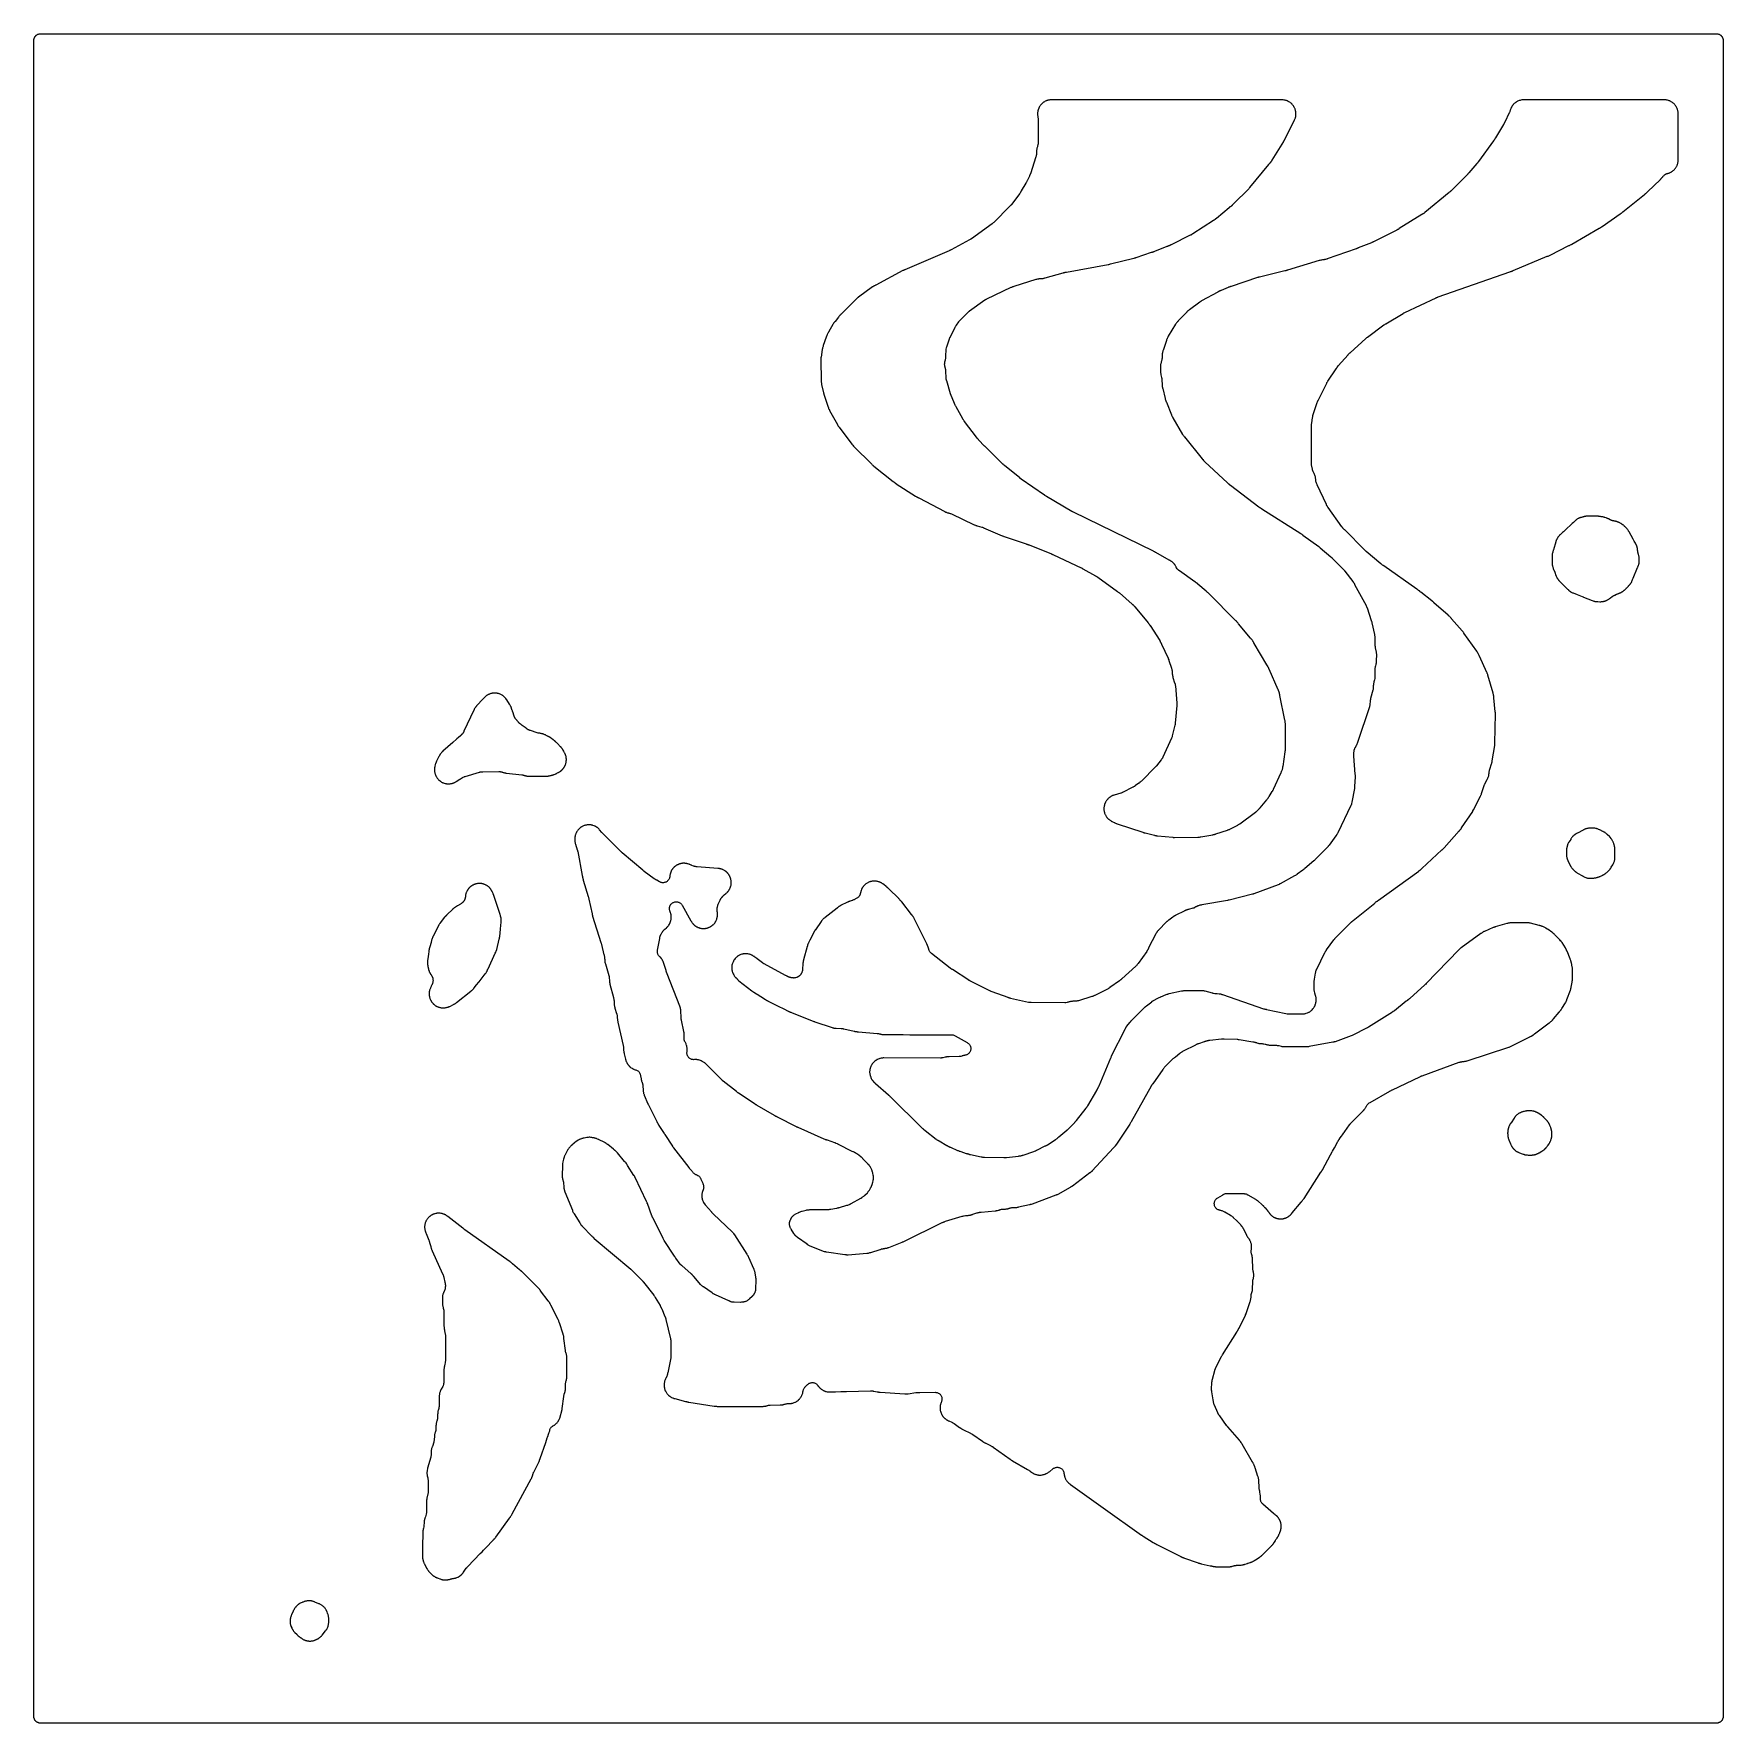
# Model space of a CAD drawing. Header units: millimetres. Extents: x 0 to 300, y 0 to 300.
import ezdxf

# ---------------------------------------------------------------- set-up
doc = ezdxf.new("R2010")
doc.units = ezdxf.units.MM
doc.layers.add('CUT', color=7, linetype='CONTINUOUS')

msp = doc.modelspace()

# ---------------------------------------------------------------- linework, layer by layer
at = {"layer": 'CUT'}
for points in [[(0.8, -0.03), (0.79, -0.03), (0.78, -0.02), (0.67, 0.02), (0.56, 0.07), (0.54, 0.08), (0.46, 0.12), (0.46, 0.13), (0.41, 0.17), (0.39, 0.18), (0.37, 0.19), (0.36, 0.2), (0.33, 0.23), (0.28, 0.28), (0.23, 0.33), (0.2, 0.36), (0.19, 0.37), (0.18, 0.39), (0.17, 0.41), (0.13, 0.46), (0.12, 0.46), (0.08, 0.54), (0.07, 0.56), (0.02, 0.67), (-0.02, 0.78), (-0.03, 0.79), (-0.03, 0.8), (-0.04, 0.83), (-0.05, 0.88), (-0.05, 0.89), (-0.05, 0.91), (-0.06, 0.97), (-0.07, 0.99), (-0.07, 1.01), (-0.08, 1.15), (-0.08, 298.84), (-0.07, 298.98), (-0.07, 298.99), (-0.07, 299), (-0.06, 299.01), (-0.06, 299.03), (-0.05, 299.09), (-0.05, 299.11), (-0.05, 299.12), (-0.04, 299.14), (-0.03, 299.17), (-0.02, 299.22), (-0.02, 299.23), (-0.02, 299.24), (0, 299.3), (0.01, 299.32), (0.02, 299.33), (0.04, 299.37), (0.05, 299.4), (0.06, 299.43), (0.07, 299.44), (0.08, 299.45), (0.08, 299.46), (0.12, 299.53), (0.13, 299.54), (0.14, 299.55), (0.16, 299.58), (0.17, 299.59), (0.19, 299.63), (0.2, 299.63), (0.21, 299.65), (0.22, 299.66), (0.23, 299.67), (0.27, 299.72), (0.28, 299.72), (0.31, 299.75), (0.36, 299.8), (0.39, 299.82), (0.4, 299.82), (0.41, 299.83), (0.45, 299.86), (0.46, 299.87), (0.56, 299.93), (0.57, 299.94), (0.66, 299.98), (0.67, 299.98), (0.73, 300), (0.75, 300.01), (0.78, 300.02), (0.88, 300.04), (1.01, 300.06), (1.14, 300.07), (1.15, 300.07), (298.85, 300.07), (298.86, 300.07), (298.99, 300.06), (299.12, 300.04), (299.22, 300.02), (299.25, 300.01), (299.27, 300), (299.33, 299.98), (299.34, 299.98), (299.43, 299.94), (299.44, 299.93), (299.54, 299.87), (299.55, 299.86), (299.59, 299.83), (299.6, 299.82), (299.61, 299.82), (299.64, 299.8), (299.69, 299.75), (299.72, 299.72), (299.73, 299.72), (299.77, 299.67), (299.78, 299.66), (299.79, 299.65), (299.8, 299.63), (299.81, 299.63), (299.83, 299.59), (299.84, 299.58), (299.86, 299.55), (299.87, 299.54), (299.88, 299.53), (299.92, 299.46), (299.92, 299.45), (299.93, 299.44), (299.94, 299.43), (299.95, 299.4), (299.96, 299.37), (299.98, 299.33), (299.99, 299.32), (300, 299.3), (300.02, 299.24), (300.02, 299.23), (300.02, 299.22), (300.03, 299.17), (300.04, 299.14), (300.05, 299.12), (300.05, 299.11), (300.05, 299.09), (300.06, 299.03), (300.06, 299.01), (300.07, 299), (300.07, 298.99), (300.07, 298.98), (300.08, 298.84), (300.08, 1.15), (300.07, 1.01), (300.07, 0.99), (300.06, 0.97), (300.05, 0.91), (300.05, 0.89), (300.05, 0.88), (300.04, 0.83), (300.03, 0.8), (300.03, 0.79), (300.02, 0.78), (299.98, 0.67), (299.93, 0.56), (299.92, 0.54), (299.88, 0.46), (299.87, 0.46), (299.83, 0.41), (299.82, 0.39), (299.81, 0.37), (299.8, 0.36), (299.77, 0.33), (299.72, 0.28), (299.67, 0.23), (299.64, 0.2), (299.63, 0.19), (299.61, 0.18), (299.59, 0.17), (299.54, 0.13), (299.54, 0.12), (299.46, 0.08), (299.44, 0.07), (299.33, 0.02), (299.22, -0.02), (299.21, -0.03), (299.2, -0.03), (299.17, -0.04), (299.12, -0.05), (299.11, -0.05), (299.09, -0.05), (299.03, -0.06), (299.01, -0.07), (298.99, -0.07), (298.85, -0.08), (1.15, -0.08), (1.01, -0.07), (0.99, -0.07), (0.97, -0.06), (0.91, -0.05), (0.89, -0.05), (0.88, -0.05), (0.83, -0.04)], [(124.01, 133.48), (124.02, 133.45), (124.04, 133.38), (124.08, 133.29), (124.1, 133.23), (124.11, 133.2), (124.11, 133.19), (124.16, 133.08), (124.17, 133.06), (124.18, 133.04), (124.27, 132.86), (124.34, 132.75), (124.34, 132.74), (124.37, 132.7), (124.4, 132.65), (124.43, 132.62), (124.47, 132.56), (124.55, 132.47), (124.56, 132.47), (124.57, 132.46), (124.61, 132.41), (124.62, 132.4), (124.64, 132.38), (124.66, 132.36), (124.69, 132.32), (124.7, 132.32), (124.82, 132.2), (124.85, 132.17), (124.86, 132.16), (124.87, 132.15), (124.88, 132.14), (124.88, 132.13), (124.89, 132.12), (124.92, 132.09), (124.93, 132.07), (124.95, 132.05), (124.96, 132.04), (125, 132.01), (125.03, 131.99), (125.12, 131.9), (125.19, 131.83), (127.48, 130.05), (127.55, 130), (127.59, 129.97), (127.6, 129.96), (127.61, 129.96), (127.64, 129.94), (127.76, 129.86), (127.79, 129.83), (127.8, 129.83), (127.83, 129.81), (127.84, 129.8), (128.3, 129.51), (128.33, 129.49), (128.34, 129.48), (128.43, 129.42), (129.73, 128.59), (129.75, 128.58), (129.76, 128.58), (129.78, 128.56), (129.84, 128.53), (129.87, 128.51), (129.88, 128.51), (129.91, 128.49), (129.93, 128.48), (129.94, 128.47), (129.96, 128.46), (129.97, 128.46), (129.98, 128.45), (129.99, 128.44), (130.01, 128.43), (130.02, 128.43), (130.03, 128.42), (130.04, 128.41), (130.06, 128.4), (130.07, 128.4), (130.11, 128.38), (130.14, 128.36), (130.16, 128.35), (130.17, 128.34), (130.2, 128.32), (130.22, 128.31), (130.23, 128.31), (130.25, 128.3), (130.26, 128.29), (130.27, 128.28), (130.35, 128.24), (130.41, 128.21), (131.84, 127.49), (132.42, 127.2), (132.92, 126.96), (133.19, 126.82), (133.95, 126.44), (134.01, 126.41), (134.03, 126.4), (134.05, 126.39), (134.06, 126.38), (134.07, 126.37), (134.12, 126.35), (134.14, 126.34), (134.16, 126.32), (134.27, 126.28), (134.3, 126.27), (134.32, 126.26), (134.33, 126.26), (134.39, 126.24), (134.42, 126.23), (134.52, 126.19), (138.49, 124.61), (138.52, 124.6), (138.52, 124.59), (138.53, 124.59), (138.55, 124.59), (138.63, 124.56), (138.66, 124.55), (138.66, 124.54), (138.67, 124.54), (141.74, 123.52), (141.78, 123.51), (141.88, 123.48), (141.91, 123.47), (141.92, 123.47), (141.93, 123.47), (142.01, 123.45), (142.04, 123.44), (142.09, 123.43), (142.16, 123.42), (142.23, 123.4), (142.38, 123.39), (142.42, 123.39), (142.45, 123.39), (142.48, 123.39), (143.34, 123.35), (143.35, 123.35), (143.39, 123.35), (143.41, 123.35), (143.42, 123.35), (143.44, 123.35), (143.48, 123.35), (143.51, 123.34), (143.56, 123.34), (143.58, 123.34), (143.59, 123.34), (143.61, 123.34), (143.63, 123.33), (143.64, 123.33), (143.66, 123.33), (143.67, 123.33), (143.68, 123.32), (143.7, 123.32), (143.71, 123.32), (143.72, 123.32), (143.73, 123.31), (143.75, 123.31), (143.77, 123.31), (143.85, 123.29), (145.7, 122.87), (145.72, 122.86), (145.81, 122.84), (145.83, 122.84), (145.93, 122.82), (146.01, 122.81), (146.03, 122.81), (146.04, 122.81), (146.05, 122.81), (146.06, 122.8), (146.07, 122.8), (146.1, 122.8), (146.15, 122.79), (146.19, 122.78), (146.23, 122.78), (146.28, 122.77), (146.31, 122.77), (146.33, 122.77), (146.34, 122.77), (146.42, 122.75), (149.78, 122.48), (149.8, 122.48), (149.83, 122.48), (149.85, 122.48), (149.88, 122.48), (149.89, 122.48), (149.9, 122.47), (149.91, 122.47), (150, 122.45), (150.01, 122.45), (150.13, 122.42), (150.21, 122.4), (150.22, 122.4), (150.23, 122.4), (150.24, 122.39), (150.26, 122.39), (150.28, 122.38), (150.29, 122.38), (150.3, 122.38), (150.31, 122.38), (150.31, 122.37), (150.34, 122.37), (150.38, 122.36), (150.4, 122.35), (150.48, 122.33), (150.49, 122.32), (150.5, 122.32), (150.59, 122.29), (150.68, 122.28), (150.76, 122.27), (150.81, 122.26), (150.87, 122.26), (150.93, 122.25), (151.03, 122.25), (151.05, 122.25), (151.1, 122.25), (151.11, 122.25), (151.12, 122.25), (152.31, 122.25), (153.41, 122.25), (154.41, 122.25), (155.56, 122.24), (162.99, 122.23), (163.14, 122.22), (163.25, 122.21), (163.37, 122.17), (163.51, 122.12), (163.64, 122.05), (165.76, 120.83), (165.88, 120.75), (165.97, 120.67), (166.08, 120.57), (166.14, 120.5), (166.2, 120.41), (166.27, 120.29), (166.32, 120.18), (166.35, 120.08), (166.38, 119.96), (166.39, 119.85), (166.39, 119.74), (166.38, 119.6), (166.36, 119.5), (166.33, 119.39), (166.28, 119.28), (166.22, 119.16), (166.16, 119.06), (166.09, 118.98), (166.01, 118.9), (165.92, 118.82), (165.81, 118.75), (165.7, 118.69), (165.62, 118.65), (165.5, 118.61), (165.34, 118.58), (165.26, 118.56), (165.19, 118.55), (165.13, 118.54), (165.01, 118.51), (164.98, 118.5), (164.92, 118.48), (164.86, 118.46), (164.83, 118.45), (164.82, 118.44), (164.64, 118.4), (164.51, 118.38), (164.37, 118.37), (164.35, 118.37), (164.32, 118.37), (162.53, 118.33), (162.39, 118.33), (162.26, 118.32), (162.15, 118.3), (162.13, 118.3), (162.08, 118.29), (162.01, 118.27), (161.92, 118.26), (161.85, 118.25), (161.45, 118.15), (161.3, 118.13), (161.23, 118.11), (161.22, 118.11), (161.21, 118.11), (161.11, 118.1), (160.99, 118.09), (150.93, 118.11), (150.85, 118.11), (150.72, 118.1), (150.6, 118.08), (150.47, 118.06), (150.32, 118.03), (150.22, 118), (150.13, 117.97), (149.97, 117.91), (149.95, 117.9), (149.94, 117.9), (149.83, 117.86), (149.73, 117.81), (149.62, 117.74), (149.52, 117.67), (149.5, 117.66), (149.35, 117.55), (149.28, 117.49), (149.21, 117.43), (149.16, 117.38), (149.11, 117.33), (149.05, 117.26), (148.99, 117.19), (148.88, 117.04), (148.87, 117.02), (148.8, 116.92), (148.74, 116.83), (148.69, 116.73), (148.65, 116.63), (148.63, 116.57), (148.57, 116.41), (148.54, 116.32), (148.51, 116.22), (148.48, 116.07), (148.46, 115.94), (148.44, 115.82), (148.43, 115.69), (148.43, 115.53), (148.44, 115.41), (148.45, 115.29), (148.47, 115.22), (148.49, 115.12), (148.49, 115.09), (148.5, 115.06), (148.52, 114.96), (148.55, 114.86), (148.61, 114.69), (148.65, 114.59), (148.68, 114.54), (148.69, 114.53), (148.7, 114.5), (148.72, 114.44), (148.78, 114.34), (148.87, 114.2), (148.88, 114.18), (148.9, 114.15), (149, 114.02), (149.16, 113.84), (149.21, 113.79), (149.22, 113.78), (149.31, 113.7), (149.34, 113.68), (149.4, 113.63), (149.42, 113.62), (149.43, 113.61), (149.44, 113.6), (149.49, 113.55), (151.76, 111.55), (151.78, 111.53), (151.82, 111.5), (151.82, 111.49), (151.89, 111.43), (151.9, 111.42), (151.93, 111.39), (151.94, 111.38), (152.02, 111.31), (152.04, 111.29), (152.05, 111.28), (157.78, 105.66), (157.78, 105.65), (157.84, 105.59), (157.86, 105.57), (157.89, 105.55), (157.91, 105.53), (157.95, 105.49), (157.98, 105.47), (158.02, 105.43), (158.04, 105.42), (158.06, 105.41), (158.07, 105.4), (158.14, 105.34), (158.15, 105.33), (158.16, 105.32), (158.19, 105.29), (158.27, 105.22), (160.24, 103.7), (160.28, 103.66), (160.39, 103.58), (160.49, 103.52), (160.51, 103.51), (160.54, 103.49), (160.57, 103.48), (160.59, 103.46), (160.67, 103.42), (160.8, 103.36), (162.12, 102.57), (162.15, 102.55), (162.18, 102.54), (162.24, 102.5), (162.25, 102.5), (162.31, 102.46), (162.34, 102.45), (162.39, 102.42), (162.42, 102.4), (162.43, 102.4), (162.44, 102.39), (162.49, 102.36), (162.53, 102.35), (162.54, 102.34), (162.55, 102.33), (162.58, 102.32), (162.64, 102.3), (162.67, 102.28), (162.71, 102.26), (162.77, 102.24), (164.06, 101.69), (164.13, 101.66), (164.26, 101.62), (164.27, 101.61), (164.3, 101.6), (164.34, 101.58), (164.36, 101.57), (164.37, 101.57), (164.4, 101.56), (164.46, 101.54), (164.63, 101.49), (165.6, 101.16), (165.65, 101.14), (165.68, 101.13), (165.7, 101.13), (165.74, 101.12), (165.8, 101.1), (165.81, 101.1), (165.83, 101.09), (165.86, 101.08), (165.91, 101.07), (165.93, 101.06), (165.94, 101.06), (165.98, 101.05), (166.04, 101.02), (166.14, 100.99), (166.16, 100.99), (166.18, 100.98), (166.23, 100.97), (166.24, 100.97), (166.33, 100.94), (168.26, 100.56), (168.35, 100.54), (168.5, 100.51), (168.62, 100.5), (168.74, 100.49), (168.86, 100.49), (172.24, 100.42), (172.26, 100.42), (172.53, 100.42), (172.7, 100.43), (172.75, 100.44), (174.89, 100.69), (174.98, 100.71), (175.01, 100.71), (175.03, 100.71), (175.22, 100.74), (175.28, 100.75), (175.38, 100.77), (175.52, 100.81), (175.57, 100.83), (175.6, 100.84), (175.69, 100.86), (177.6, 101.49), (177.7, 101.53), (177.95, 101.64), (177.96, 101.64), (177.98, 101.65), (178.01, 101.67), (178.09, 101.7), (178.13, 101.72), (179.64, 102.48), (179.67, 102.49), (179.71, 102.51), (179.72, 102.51), (179.75, 102.53), (179.8, 102.55), (179.83, 102.56), (179.87, 102.58), (179.92, 102.6), (179.96, 102.63), (180.03, 102.66), (180.07, 102.68), (180.08, 102.69), (180.17, 102.74), (180.19, 102.76), (180.26, 102.81), (180.27, 102.82), (180.28, 102.82), (180.29, 102.84), (180.33, 102.86), (181.42, 103.61), (181.43, 103.61), (181.46, 103.62), (181.55, 103.68), (181.58, 103.7), (181.64, 103.74), (181.73, 103.81), (181.8, 103.88), (181.82, 103.89), (181.85, 103.92), (181.87, 103.94), (181.89, 103.96), (181.93, 103.99), (181.94, 104), (181.97, 104.03), (182, 104.05), (182.02, 104.07), (183.47, 105.28), (183.49, 105.29), (183.51, 105.31), (183.57, 105.36), (183.59, 105.38), (183.61, 105.4), (183.65, 105.43), (183.71, 105.48), (183.76, 105.53), (184.81, 106.58), (184.83, 106.6), (184.87, 106.65), (184.89, 106.67), (184.9, 106.68), (184.92, 106.7), (184.93, 106.71), (184.95, 106.73), (184.97, 106.75), (185.07, 106.86), (185.15, 106.98), (185.16, 107), (185.16, 107.01), (185.17, 107.01), (186.87, 109.18), (186.88, 109.19), (186.91, 109.23), (186.94, 109.26), (186.95, 109.27), (186.96, 109.29), (187.02, 109.36), (187.04, 109.39), (187.06, 109.42), (187.08, 109.45), (187.08, 109.46), (187.1, 109.49), (187.13, 109.53), (187.19, 109.62), (188.78, 112.33), (188.79, 112.37), (188.84, 112.47), (188.85, 112.48), (188.87, 112.51), (188.88, 112.53), (188.88, 112.54), (188.9, 112.56), (188.91, 112.59), (188.93, 112.62), (188.94, 112.64), (188.95, 112.67), (188.97, 112.71), (188.99, 112.74), (189, 112.75), (189.05, 112.84), (189.07, 112.87), (189.09, 112.91), (189.1, 112.94), (189.11, 112.98), (189.12, 113), (189.13, 113.01), (189.14, 113.03), (189.14, 113.04), (189.21, 113.17), (191.29, 118.14), (191.32, 118.22), (191.34, 118.27), (191.36, 118.32), (191.4, 118.43), (191.41, 118.43), (191.41, 118.45), (191.42, 118.46), (193.81, 123.22), (193.84, 123.27), (193.85, 123.3), (193.86, 123.31), (193.88, 123.34), (193.9, 123.37), (193.95, 123.47), (193.96, 123.48), (193.97, 123.5), (193.98, 123.53), (193.99, 123.54), (194.01, 123.58), (194.04, 123.63), (194.08, 123.68), (194.72, 124.49), (194.73, 124.5), (194.74, 124.51), (194.76, 124.53), (194.82, 124.6), (194.83, 124.61), (194.84, 124.63), (194.87, 124.67), (194.89, 124.69), (194.92, 124.74), (194.94, 124.77), (194.96, 124.79), (195.04, 124.86), (195.17, 124.99), (197.33, 127.14), (197.35, 127.16), (197.39, 127.2), (197.42, 127.23), (197.47, 127.26), (197.5, 127.29), (197.52, 127.3), (197.54, 127.31), (197.61, 127.37), (198.55, 128.11), (198.56, 128.12), (198.59, 128.14), (198.64, 128.18), (198.65, 128.19), (198.66, 128.2), (198.67, 128.21), (198.77, 128.29), (198.78, 128.29), (198.86, 128.34), (199.65, 128.74), (199.73, 128.78), (199.77, 128.81), (199.89, 128.88), (200.03, 128.94), (200.1, 128.96), (200.17, 128.99), (201.12, 129.37), (201.27, 129.42), (201.34, 129.45), (201.36, 129.46), (201.37, 129.46), (201.4, 129.47), (201.44, 129.48), (201.46, 129.49), (201.52, 129.51), (201.52, 129.52), (201.62, 129.54), (203.83, 130.01), (203.92, 130.03), (203.94, 130.03), (203.97, 130.04), (204.08, 130.06), (204.09, 130.06), (204.12, 130.06), (204.27, 130.07), (204.31, 130.07), (207.54, 130.08), (207.58, 130.08), (207.69, 130.08), (207.72, 130.07), (207.85, 130.05), (207.87, 130.05), (207.97, 130.03), (209.31, 129.68), (209.37, 129.66), (209.42, 129.65), (209.45, 129.65), (209.54, 129.63), (209.75, 129.59), (209.85, 129.57), (209.93, 129.56), (209.99, 129.55), (210.12, 129.54), (210.15, 129.54), (210.52, 129.52), (210.59, 129.52), (210.74, 129.49), (210.87, 129.46), (210.94, 129.44), (210.99, 129.42), (211.01, 129.41), (211.09, 129.37), (218.43, 126.86), (218.53, 126.84), (218.54, 126.83), (218.64, 126.8), (218.7, 126.79), (218.76, 126.78), (218.78, 126.77), (218.83, 126.76), (218.85, 126.76), (218.91, 126.74), (218.92, 126.74), (222.36, 126.02), (222.4, 126.01), (222.63, 125.97), (222.74, 125.95), (222.84, 125.95), (222.97, 125.95), (225.26, 125.94), (225.37, 125.94), (225.49, 125.95), (225.61, 125.96), (225.61, 125.97), (225.67, 125.97), (225.81, 126), (225.89, 126.02), (226, 126.05), (226.2, 126.12), (226.34, 126.18), (226.44, 126.23), (226.52, 126.27), (226.61, 126.32), (226.69, 126.37), (226.84, 126.48), (226.91, 126.54), (226.98, 126.6), (227.02, 126.64), (227.06, 126.68), (227.17, 126.81), (227.19, 126.84), (227.3, 126.97), (227.36, 127.05), (227.41, 127.14), (227.42, 127.16), (227.43, 127.17), (227.46, 127.23), (227.49, 127.28), (227.52, 127.34), (227.59, 127.5), (227.61, 127.58), (227.64, 127.66), (227.65, 127.68), (227.66, 127.7), (227.7, 127.82), (227.73, 127.94), (227.76, 128.14), (227.77, 128.21), (227.78, 128.36), (227.78, 128.37), (227.78, 128.43), (227.77, 128.56), (227.77, 128.59), (227.77, 128.62), (227.76, 128.71), (227.75, 128.83), (227.72, 128.98), (227.68, 129.11), (227.68, 129.12), (227.67, 129.15), (227.66, 129.18), (227.65, 129.24), (227.64, 129.27), (227.63, 129.28), (227.62, 129.31), (227.61, 129.34), (227.6, 129.36), (227.6, 129.37), (227.6, 129.38), (227.57, 129.45), (227.57, 129.46), (227.56, 129.49), (227.54, 129.55), (227.54, 129.57), (227.51, 129.65), (227.5, 129.67), (227.5, 129.68), (227.47, 129.9), (227.43, 130.2), (227.43, 130.23), (227.41, 130.31), (227.4, 130.5), (227.4, 130.54), (227.4, 130.56), (227.4, 130.57), (227.42, 131.66), (227.42, 131.68), (227.43, 131.81), (227.43, 131.88), (227.44, 131.97), (227.44, 131.99), (227.46, 132.13), (227.65, 133.2), (227.66, 133.26), (227.68, 133.35), (227.69, 133.4), (227.69, 133.42), (227.72, 133.52), (227.72, 133.55), (227.77, 133.7), (227.78, 133.73), (227.79, 133.75), (227.84, 133.87), (227.85, 133.89), (229.32, 136.84), (229.36, 136.92), (229.38, 136.97), (229.39, 136.98), (229.4, 137), (229.46, 137.1), (229.49, 137.14), (229.55, 137.22), (229.55, 137.23), (229.58, 137.27), (229.61, 137.3), (229.61, 137.31), (230.91, 139.08), (230.97, 139.17), (230.97, 139.18), (231.01, 139.22), (231.07, 139.3), (231.09, 139.31), (234.05, 142.28), (234.09, 142.31), (234.14, 142.36), (234.17, 142.39), (234.23, 142.44), (234.31, 142.51), (234.34, 142.54), (238.16, 145.63), (238.26, 145.71), (238.26, 145.72), (238.38, 145.82), (238.5, 145.91), (238.52, 145.92), (238.53, 145.92), (238.56, 145.94), (238.57, 145.95), (238.59, 145.96), (238.62, 145.98), (238.63, 145.98), (238.64, 145.99), (238.69, 146.03), (238.72, 146.05), (238.74, 146.07), (238.75, 146.08), (238.77, 146.09), (238.78, 146.1), (238.81, 146.13), (238.84, 146.15), (246, 151.32), (246.02, 151.33), (246.11, 151.4), (246.2, 151.48), (246.22, 151.5), (246.39, 151.64), (246.43, 151.68), (246.47, 151.71), (246.48, 151.72), (246.52, 151.76), (250.1, 155.06), (250.12, 155.08), (250.14, 155.09), (250.17, 155.12), (250.18, 155.13), (250.2, 155.15), (250.28, 155.22), (250.34, 155.27), (250.41, 155.34), (250.5, 155.44), (250.52, 155.46), (253.17, 158.44), (253.23, 158.49), (253.24, 158.51), (253.26, 158.53), (253.28, 158.55), (253.31, 158.59), (253.34, 158.62), (253.39, 158.69), (253.41, 158.71), (253.41, 158.72), (253.42, 158.73), (253.42, 158.74), (253.43, 158.75), (253.44, 158.75), (253.44, 158.76), (253.5, 158.83), (253.51, 158.84), (253.52, 158.85), (253.59, 158.94), (253.61, 158.97), (255.57, 161.9), (255.62, 161.99), (255.72, 162.17), (255.74, 162.21), (255.76, 162.25), (255.77, 162.27), (255.79, 162.31), (256.85, 164.39), (256.86, 164.42), (256.89, 164.47), (256.91, 164.51), (256.92, 164.55), (256.96, 164.62), (257.01, 164.75), (257.02, 164.77), (257.03, 164.78), (257.03, 164.79), (257.03, 164.8), (257.04, 164.82), (257.09, 164.93), (257.11, 164.99), (257.12, 165.05), (257.13, 165.07), (257.13, 165.08), (257.14, 165.12), (257.15, 165.14), (257.15, 165.15), (257.16, 165.16), (257.17, 165.21), (257.18, 165.23), (257.19, 165.27), (257.69, 166.67), (257.69, 166.69), (257.71, 166.73), (257.71, 166.74), (257.72, 166.78), (257.73, 166.79), (257.77, 166.88), (257.78, 166.91), (257.79, 166.92), (257.82, 167), (257.83, 167.01), (258.16, 167.66), (258.2, 167.73), (258.27, 167.85), (258.33, 167.99), (258.33, 168.01), (258.37, 168.1), (258.41, 168.26), (258.44, 168.4), (258.46, 168.53), (258.47, 168.68), (258.48, 168.73), (258.48, 168.74), (258.48, 168.75), (258.5, 168.84), (258.5, 168.94), (258.5, 168.95), (258.51, 168.98), (258.51, 169.01), (258.53, 169.11), (258.57, 169.27), (258.58, 169.31), (258.61, 169.39), (258.63, 169.44), (258.92, 170.39), (258.95, 170.46), (258.96, 170.49), (258.96, 170.51), (258.99, 170.61), (259, 170.63), (259.01, 170.68), (259.02, 170.72), (259.02, 170.77), (259.03, 170.83), (259.04, 170.89), (259.04, 170.9), (259.48, 173.61), (259.49, 173.68), (259.51, 173.88), (259.52, 174), (259.52, 174.03), (259.61, 179.24), (259.61, 179.26), (259.61, 179.37), (259.6, 179.5), (259.59, 179.54), (259.58, 179.62), (259.58, 179.63), (259.33, 182.07), (259.33, 182.12), (259.32, 182.21), (259.32, 182.25), (259.32, 182.28), (259.31, 182.41), (259.29, 182.54), (259.26, 182.66), (259.25, 182.69), (259.21, 182.81), (259.21, 182.82), (259.18, 182.92), (258.26, 186.12), (258.26, 186.13), (258.25, 186.16), (258.24, 186.23), (258.21, 186.33), (258.18, 186.4), (258.17, 186.44), (258.13, 186.51), (258.12, 186.53), (258.12, 186.54), (258.1, 186.57), (256.76, 189.47), (256.71, 189.59), (256.69, 189.65), (256.66, 189.71), (256.65, 189.75), (256.6, 189.84), (256.55, 189.94), (256.55, 189.95), (256.52, 190.01), (256.51, 190.04), (256.47, 190.1), (256.46, 190.11), (256.46, 190.12), (256.44, 190.15), (256.42, 190.2), (256.4, 190.23), (256.39, 190.24), (256.38, 190.26), (256.33, 190.32), (256.33, 190.33), (256.31, 190.36), (254.02, 193.59), (254, 193.62), (253.96, 193.7), (253.89, 193.79), (253.8, 193.9), (253.72, 193.99), (253.71, 194), (251.81, 196.15), (251.8, 196.17), (251.78, 196.19), (251.76, 196.22), (251.75, 196.23), (251.73, 196.25), (251.71, 196.27), (251.65, 196.35), (251.59, 196.41), (251.56, 196.44), (251.55, 196.45), (251.48, 196.52), (251.41, 196.58), (251.4, 196.59), (251.38, 196.61), (251.36, 196.63), (251.34, 196.65), (251.31, 196.67), (251.3, 196.68), (251.29, 196.69), (251.28, 196.7), (251.2, 196.76), (248.69, 198.99), (248.65, 199.04), (248.62, 199.06), (248.58, 199.1), (248.56, 199.12), (248.52, 199.15), (248.51, 199.16), (248.5, 199.17), (248.47, 199.19), (248.44, 199.22), (248.41, 199.25), (248.32, 199.32), (248.29, 199.34), (246.37, 200.84), (246.35, 200.86), (246.34, 200.87), (246.26, 200.93), (246.21, 200.98), (246.2, 200.99), (246.18, 201), (246.16, 201.02), (246.15, 201.02), (246.14, 201.03), (246.12, 201.05), (246.09, 201.08), (246, 201.15), (245.99, 201.16), (245.98, 201.17), (245.97, 201.17), (245.96, 201.18), (245.9, 201.23), (245.89, 201.24), (245.88, 201.25), (245.83, 201.29), (245.78, 201.32), (245.74, 201.35), (245.73, 201.36), (245.7, 201.38), (245.67, 201.4), (245.65, 201.41), (239.77, 205.54), (239.72, 205.58), (239.67, 205.62), (239.57, 205.67), (239.56, 205.68), (239.46, 205.75), (239.44, 205.77), (239.3, 205.9), (239.27, 205.92), (236.65, 208.08), (236.61, 208.12), (236.53, 208.19), (236.52, 208.19), (236.47, 208.24), (236.45, 208.26), (236.4, 208.3), (236.33, 208.37), (232.84, 211.92), (232.83, 211.93), (232.82, 211.94), (232.73, 212.02), (232.66, 212.08), (232.63, 212.11), (232.56, 212.19), (232.53, 212.23), (232.52, 212.23), (232.51, 212.25), (232.5, 212.27), (232.49, 212.28), (232.48, 212.3), (232.43, 212.36), (232.41, 212.39), (232.38, 212.42), (232.35, 212.45), (232.35, 212.46), (232.33, 212.48), (229.88, 215.9), (229.82, 215.98), (229.81, 216), (229.8, 216.02), (229.76, 216.07), (229.69, 216.19), (229.69, 216.2), (229.68, 216.21), (229.61, 216.39), (229.59, 216.44), (227.94, 219.96), (227.91, 220.02), (227.86, 220.11), (227.8, 220.25), (227.75, 220.41), (227.73, 220.54), (227.71, 220.68), (227.7, 220.85), (227.69, 220.97), (227.67, 221.04), (227.67, 221.06), (227.66, 221.09), (227.65, 221.19), (227.62, 221.33), (227.58, 221.48), (227.52, 221.65), (227.51, 221.67), (227.48, 221.75), (227.45, 221.82), (227.44, 221.85), (227.4, 221.93), (227.39, 221.95), (227.36, 222), (227.35, 222.03), (227.34, 222.05), (227.27, 222.18), (227.21, 222.3), (227.19, 222.38), (227.18, 222.42), (227.17, 222.43), (227.13, 222.63), (227.1, 222.72), (227.1, 222.73), (226.96, 223.46), (226.95, 223.51), (226.95, 223.59), (226.93, 223.7), (226.92, 223.76), (226.91, 223.96), (226.91, 230.47), (226.92, 230.64), (226.94, 230.71), (226.95, 230.78), (226.97, 230.91), (227.13, 231.92), (227.14, 232.02), (227.14, 232.08), (227.14, 232.11), (227.14, 232.12), (227.15, 232.15), (227.15, 232.16), (227.16, 232.2), (227.17, 232.22), (227.19, 232.32), (227.2, 232.36), (227.22, 232.41), (227.93, 234.55), (227.99, 234.7), (228.02, 234.76), (228.03, 234.78), (228.03, 234.79), (228.08, 234.87), (228.1, 234.91), (228.13, 234.96), (228.13, 234.97), (228.14, 234.99), (228.18, 235.05), (229.63, 238.02), (229.65, 238.06), (229.65, 238.08), (229.66, 238.09), (229.67, 238.11), (229.74, 238.19), (229.78, 238.25), (229.83, 238.34), (229.85, 238.38), (231.29, 240.52), (231.29, 240.53), (231.3, 240.54), (231.38, 240.63), (231.38, 240.64), (231.46, 240.74), (231.48, 240.78), (231.49, 240.8), (231.5, 240.81), (231.52, 240.85), (231.53, 240.86), (231.53, 240.87), (231.56, 240.9), (231.67, 241.05), (233.42, 243.02), (233.43, 243.04), (233.47, 243.09), (233.49, 243.11), (233.52, 243.14), (233.55, 243.18), (233.56, 243.19), (233.58, 243.21), (233.63, 243.26), (233.65, 243.28), (233.7, 243.33), (233.7, 243.34), (233.72, 243.36), (233.73, 243.36), (233.78, 243.41), (236.61, 245.96), (236.63, 245.97), (236.77, 246.1), (236.79, 246.12), (236.88, 246.19), (239.8, 248.35), (239.94, 248.44), (239.96, 248.45), (240.02, 248.49), (240.05, 248.51), (240.11, 248.55), (243.22, 250.39), (243.23, 250.39), (243.26, 250.41), (243.36, 250.47), (243.38, 250.48), (243.41, 250.49), (243.49, 250.53), (249.06, 253.17), (249.11, 253.19), (249.12, 253.19), (249.14, 253.2), (249.15, 253.2), (249.22, 253.23), (249.34, 253.28), (249.38, 253.3), (249.46, 253.34), (262.18, 257.79), (262.19, 257.79), (262.29, 257.82), (262.31, 257.82), (262.41, 257.86), (262.42, 257.86), (262.46, 257.88), (262.52, 257.9), (262.53, 257.91), (262.57, 257.92), (262.65, 257.95), (262.71, 257.98), (262.74, 258), (268.83, 260.54), (268.88, 260.56), (268.97, 260.58), (268.98, 260.59), (269, 260.59), (269.11, 260.63), (269.22, 260.68), (269.32, 260.74), (269.34, 260.75), (272.68, 262.43), (272.69, 262.43), (272.77, 262.47), (272.78, 262.48), (272.79, 262.48), (272.8, 262.49), (272.84, 262.5), (272.95, 262.55), (273.05, 262.61), (273.1, 262.65), (273.11, 262.66), (273.14, 262.67), (273.17, 262.69), (273.18, 262.69), (278.05, 265.52), (278.07, 265.53), (278.1, 265.55), (278.11, 265.55), (278.13, 265.56), (278.17, 265.58), (278.18, 265.58), (278.21, 265.6), (278.24, 265.62), (278.27, 265.64), (278.28, 265.64), (278.29, 265.65), (278.3, 265.65), (278.31, 265.66), (278.4, 265.72), (278.45, 265.76), (278.5, 265.79), (278.52, 265.81), (278.54, 265.83), (278.56, 265.84), (278.58, 265.86), (281.77, 268.08), (281.78, 268.08), (281.81, 268.1), (281.87, 268.14), (281.92, 268.16), (281.95, 268.19), (282, 268.22), (282.02, 268.24), (282.04, 268.25), (282.12, 268.31), (282.16, 268.35), (282.25, 268.42), (282.26, 268.43), (286.1, 271.52), (286.12, 271.54), (286.17, 271.57), (286.22, 271.62), (286.25, 271.64), (286.32, 271.71), (286.34, 271.73), (286.39, 271.78), (286.47, 271.84), (286.5, 271.87), (286.53, 271.9), (286.57, 271.94), (286.61, 271.98), (286.62, 271.98), (288.91, 274.21), (288.94, 274.23), (288.95, 274.24), (288.97, 274.26), (288.98, 274.27), (288.99, 274.28), (289.05, 274.33), (289.06, 274.34), (289.07, 274.35), (289.08, 274.36), (289.11, 274.39), (289.2, 274.49), (289.24, 274.54), (289.26, 274.57), (289.27, 274.58), (289.29, 274.61), (289.34, 274.67), (289.36, 274.7), (289.44, 274.8), (289.45, 274.81), (289.56, 274.92), (289.65, 275), (289.76, 275.08), (289.85, 275.14), (289.88, 275.15), (289.89, 275.16), (289.9, 275.16), (289.93, 275.18), (289.99, 275.2), (290.08, 275.23), (290.17, 275.24), (290.27, 275.27), (290.32, 275.29), (290.34, 275.3), (290.35, 275.3), (290.38, 275.31), (290.39, 275.31), (290.42, 275.32), (290.43, 275.32), (290.43, 275.33), (290.45, 275.33), (290.56, 275.37), (290.67, 275.42), (290.8, 275.49), (290.82, 275.51), (290.83, 275.51), (290.86, 275.52), (290.9, 275.55), (290.96, 275.58), (291.05, 275.65), (291.19, 275.76), (291.3, 275.85), (291.4, 275.95), (291.49, 276.06), (291.6, 276.2), (291.67, 276.3), (291.73, 276.4), (291.77, 276.47), (291.83, 276.58), (291.87, 276.66), (291.9, 276.75), (291.95, 276.89), (292, 277.05), (292.03, 277.2), (292.05, 277.33), (292.07, 277.45), (292.08, 277.58), (292.08, 285.93), (292.07, 286.06), (292.05, 286.18), (292.03, 286.31), (292, 286.46), (291.97, 286.55), (291.95, 286.6), (291.94, 286.65), (291.93, 286.68), (291.92, 286.71), (291.89, 286.78), (291.88, 286.82), (291.83, 286.93), (291.76, 287.06), (291.75, 287.08), (291.74, 287.09), (291.73, 287.12), (291.7, 287.16), (291.67, 287.22), (291.6, 287.31), (291.49, 287.45), (291.4, 287.56), (291.3, 287.66), (291.19, 287.75), (291.05, 287.86), (290.95, 287.93), (290.85, 287.99), (290.78, 288.03), (290.67, 288.09), (290.59, 288.13), (290.5, 288.16), (290.36, 288.21), (290.2, 288.26), (290.05, 288.29), (289.92, 288.31), (289.8, 288.33), (289.67, 288.34), (264.65, 288.34), (264.56, 288.34), (264.43, 288.33), (264.43, 288.32), (264.36, 288.32), (264.28, 288.31), (264.14, 288.28), (263.98, 288.24), (263.95, 288.23), (263.94, 288.23), (263.82, 288.2), (263.7, 288.15), (263.53, 288.07), (263.47, 288.04), (263.34, 287.97), (263.24, 287.91), (263.21, 287.89), (263.13, 287.83), (263.03, 287.75), (262.96, 287.68), (262.89, 287.62), (262.79, 287.51), (262.74, 287.44), (262.63, 287.3), (262.61, 287.28), (262.58, 287.24), (262.52, 287.15), (262.47, 287.06), (262.47, 287.05), (262.44, 287), (262.41, 286.95), (262.41, 286.94), (262.36, 286.84), (262.32, 286.74), (262.28, 286.62), (262.24, 286.49), (262.24, 286.48), (262.23, 286.45), (262.23, 286.44), (262.18, 286.34), (262.15, 286.22), (262.15, 286.21), (262.11, 286.11), (262.11, 286.1), (262.08, 286.04), (262.07, 286.02), (261.26, 284.36), (261.25, 284.34), (261.2, 284.25), (261.18, 284.22), (261.14, 284.14), (261.11, 284.1), (261.08, 284.04), (261.07, 284.02), (261.06, 284), (261.04, 283.96), (259.6, 281.57), (259.59, 281.55), (259.56, 281.5), (259.56, 281.49), (259.55, 281.47), (259.54, 281.46), (259.53, 281.43), (259.49, 281.37), (259.48, 281.34), (259.47, 281.32), (259.42, 281.26), (259.36, 281.17), (259.34, 281.15), (259.34, 281.14), (259.28, 281.06), (259.27, 281.05), (259.26, 281.03), (256.62, 277.38), (256.61, 277.38), (256.57, 277.31), (256.49, 277.2), (256.46, 277.17), (256.45, 277.16), (256.43, 277.13), (256.41, 277.11), (256.39, 277.09), (256.37, 277.07), (256.33, 277.02), (254.91, 275.37), (254.85, 275.31), (254.85, 275.3), (254.79, 275.24), (254.77, 275.22), (254.73, 275.18), (254.73, 275.17), (254.71, 275.15), (254.65, 275.09), (254.63, 275.07), (254.62, 275.05), (254.59, 275.02), (254.55, 274.98), (251.78, 272.21), (251.75, 272.18), (251.73, 272.16), (251.71, 272.14), (251.68, 272.12), (251.64, 272.08), (251.63, 272.07), (251.62, 272.06), (251.59, 272.04), (251.57, 272.02), (251.56, 272.01), (251.55, 272), (251.51, 271.97), (251.43, 271.9), (251.42, 271.89), (247.07, 268.31), (247.03, 268.28), (247, 268.26), (246.98, 268.24), (246.92, 268.2), (246.88, 268.16), (246.87, 268.16), (246.84, 268.14), (246.81, 268.12), (246.8, 268.11), (246.73, 268.06), (246.71, 268.05), (246.71, 268.04), (246.7, 268.04), (246.68, 268.02), (246.62, 268), (246.52, 267.95), (242.53, 265.45), (242.45, 265.39), (242.44, 265.39), (242.42, 265.37), (242.41, 265.37), (242.36, 265.34), (242.31, 265.31), (242.3, 265.3), (242.28, 265.29), (242.27, 265.28), (242.26, 265.28), (242.25, 265.27), (242.09, 265.17), (242.06, 265.16), (241.99, 265.12), (241.96, 265.1), (238.06, 263.16), (237.92, 263.09), (237.89, 263.08), (237.88, 263.07), (237.85, 263.06), (237.82, 263.05), (237.79, 263.04), (237.77, 263.03), (237.72, 263.01), (237.69, 262.99), (237.68, 262.98), (237.67, 262.98), (237.65, 262.97), (237.64, 262.97), (237.63, 262.96), (237.58, 262.94), (235.24, 262.02), (235.23, 262.01), (235.18, 261.99), (235.13, 261.97), (235.05, 261.93), (235.03, 261.92), (235, 261.91), (234.93, 261.89), (234.92, 261.88), (234.9, 261.87), (234.88, 261.87), (229.72, 260.06), (229.69, 260.05), (229.61, 260.03), (229.41, 259.97), (229.25, 259.94), (229.21, 259.93), (229.12, 259.92), (228.96, 259.91), (228.86, 259.89), (228.68, 259.86), (228.57, 259.84), (228.42, 259.8), (228.4, 259.8), (228.29, 259.77), (222.64, 258.06), (222.6, 258.05), (222.59, 258.05), (222.56, 258.04), (222.53, 258.03), (222.5, 258.02), (222.49, 258.02), (222.45, 258), (222.38, 257.98), (222.2, 257.93), (217.71, 256.86), (217.69, 256.86), (217.67, 256.85), (217.63, 256.84), (217.62, 256.84), (217.61, 256.84), (217.6, 256.83), (217.59, 256.83), (217.57, 256.82), (217.56, 256.82), (217.55, 256.82), (217.53, 256.81), (217.5, 256.8), (217.49, 256.8), (217.44, 256.78), (217.42, 256.78), (217.4, 256.77), (217.31, 256.75), (212.64, 255.19), (212.57, 255.16), (212.56, 255.16), (212.55, 255.15), (212.54, 255.15), (212.53, 255.15), (212.5, 255.14), (212.46, 255.13), (212.43, 255.12), (212.42, 255.12), (212.31, 255.08), (212.23, 255.04), (212.2, 255.03), (212.17, 255.01), (212.16, 255), (212.15, 255), (212.13, 254.99), (212.12, 254.98), (212.1, 254.97), (210.87, 254.48), (210.83, 254.47), (210.74, 254.43), (210.64, 254.38), (210.61, 254.36), (210.59, 254.35), (210.58, 254.34), (210.57, 254.34), (210.56, 254.33), (210.52, 254.32), (210.49, 254.31), (210.48, 254.3), (210.47, 254.3), (210.45, 254.29), (210.4, 254.27), (210.39, 254.26), (210.37, 254.25), (210.36, 254.25), (210.35, 254.24), (210.33, 254.23), (210.31, 254.22), (210.3, 254.21), (210.29, 254.21), (210.26, 254.19), (207.41, 252.61), (207.35, 252.58), (207.27, 252.53), (207.21, 252.49), (207.2, 252.48), (207.19, 252.47), (207.15, 252.44), (207.1, 252.41), (207.07, 252.38), (205.25, 251.05), (205.21, 251.02), (205.16, 250.98), (205.12, 250.95), (205.06, 250.89), (205.04, 250.87), (205.03, 250.87), (205.01, 250.85), (204.98, 250.82), (204.92, 250.78), (204.81, 250.68), (204.79, 250.66), (204.77, 250.64), (204.76, 250.62), (203.24, 249.05), (203.23, 249.04), (203.21, 249.02), (203.17, 248.97), (203.1, 248.89), (203.08, 248.87), (203.08, 248.86), (202.99, 248.76), (202.94, 248.69), (202.86, 248.59), (202.79, 248.49), (201.48, 246.33), (201.41, 246.18), (201.39, 246.15), (201.34, 246.04), (201.33, 246.03), (201.27, 245.92), (201.26, 245.9), (201.21, 245.8), (201.18, 245.7), (201.18, 245.69), (201.15, 245.6), (201.14, 245.55), (200.56, 243.82), (200.54, 243.73), (200.54, 243.72), (200.53, 243.69), (200.52, 243.64), (200.48, 243.52), (200.46, 243.44), (200.44, 243.35), (200.42, 243.26), (200.4, 243.12), (200.39, 243), (200.39, 242.88), (200.39, 242.85), (200.38, 242.6), (200.37, 242.5), (200.37, 242.41), (200.36, 242.3), (200.35, 242.26), (200.35, 242.23), (200.34, 242.18), (200.33, 242.15), (200.33, 242.11), (200.31, 241.99), (200.3, 241.97), (200.28, 241.91), (200.27, 241.88), (200.25, 241.81), (200.24, 241.79), (200.24, 241.78), (200.23, 241.75), (200.21, 241.68), (200.21, 241.66), (200.2, 241.63), (200.17, 241.5), (200.15, 241.42), (200.13, 241.31), (200.11, 241.21), (200.11, 241.1), (200.11, 240.97), (200.1, 240.11), (200.1, 240.1), (200.1, 240.06), (200.1, 239.96), (200.12, 239.86), (200.12, 239.83), (200.14, 239.69), (200.17, 239.53), (200.19, 239.45), (200.3, 239.01), (200.33, 238.84), (200.33, 238.8), (200.34, 238.78), (200.34, 238.75), (200.34, 238.71), (200.35, 238.62), (200.36, 238.58), (200.36, 238.51), (200.36, 238.49), (200.36, 238.46), (200.36, 238.45), (200.38, 237.84), (200.38, 237.82), (200.39, 237.7), (200.39, 237.67), (200.4, 237.58), (200.4, 237.55), (200.41, 237.55), (200.41, 237.54), (200.41, 237.53), (200.41, 237.51), (200.41, 237.48), (200.42, 237.42), (200.42, 237.35), (200.42, 237.33), (200.43, 237.26), (200.44, 237.23), (200.44, 237.22), (200.45, 237.19), (200.46, 237.12), (200.47, 237.1), (200.48, 237.07), (200.49, 237.03), (200.93, 235.3), (200.93, 235.27), (200.96, 235.16), (200.96, 235.15), (200.96, 235.14), (200.99, 235.04), (200.99, 235.03), (201, 235.01), (201.01, 234.96), (201.02, 234.93), (201.03, 234.91), (201.03, 234.9), (201.08, 234.75), (201.09, 234.73), (201.11, 234.67), (201.14, 234.6), (202.05, 232.35), (202.06, 232.32), (202.06, 232.31), (202.07, 232.29), (202.1, 232.2), (202.15, 232.09), (202.21, 231.99), (202.24, 231.95), (202.25, 231.94), (202.28, 231.88), (202.3, 231.86), (204.04, 228.89), (204.11, 228.78), (204.17, 228.69), (204.17, 228.68), (204.23, 228.61), (204.24, 228.59), (204.3, 228.53), (204.32, 228.51), (204.32, 228.5), (204.33, 228.49), (204.34, 228.48), (204.36, 228.45), (207.49, 224.55), (207.53, 224.5), (207.61, 224.42), (207.75, 224.26), (207.8, 224.2), (207.82, 224.18), (207.83, 224.17), (207.84, 224.16), (207.89, 224.12), (207.91, 224.1), (207.94, 224.07), (207.99, 224.03), (212, 220.28), (212.01, 220.28), (212.04, 220.25), (212.05, 220.24), (212.06, 220.23), (212.08, 220.22), (212.1, 220.2), (212.11, 220.19), (212.14, 220.17), (212.16, 220.15), (212.18, 220.13), (212.23, 220.09), (212.25, 220.07), (212.26, 220.07), (212.27, 220.05), (212.28, 220.04), (212.29, 220.04), (212.3, 220.03), (212.33, 220), (212.34, 219.99), (212.37, 219.97), (212.4, 219.94), (212.45, 219.9), (212.47, 219.89), (212.48, 219.88), (212.52, 219.85), (217.58, 216.03), (217.6, 216.01), (217.63, 215.99), (217.69, 215.94), (217.72, 215.92), (217.75, 215.9), (217.83, 215.85), (217.85, 215.84), (217.86, 215.84), (217.88, 215.82), (217.9, 215.81), (217.91, 215.81), (217.93, 215.79), (217.94, 215.79), (217.96, 215.77), (217.98, 215.77), (217.99, 215.76), (218.01, 215.75), (218.03, 215.74), (218.1, 215.69), (225.04, 211.28), (225.08, 211.24), (225.2, 211.16), (225.21, 211.16), (225.31, 211.08), (225.39, 211.03), (225.41, 211.02), (228.21, 208.99), (228.24, 208.97), (228.26, 208.95), (228.33, 208.89), (228.34, 208.88), (228.38, 208.85), (228.4, 208.83), (228.43, 208.8), (228.47, 208.77), (228.48, 208.76), (230.35, 207.16), (230.36, 207.15), (230.42, 207.1), (230.44, 207.09), (230.46, 207.07), (230.51, 207.02), (230.55, 207), (230.57, 206.98), (230.63, 206.92), (230.63, 206.91), (232.61, 204.89), (232.62, 204.88), (232.67, 204.83), (232.72, 204.78), (232.79, 204.7), (232.82, 204.65), (232.85, 204.61), (234.26, 202.77), (234.31, 202.71), (234.33, 202.69), (234.36, 202.63), (234.42, 202.56), (234.43, 202.54), (234.44, 202.53), (234.45, 202.5), (234.49, 202.44), (234.52, 202.4), (234.53, 202.38), (234.54, 202.37), (234.54, 202.35), (234.55, 202.34), (234.57, 202.31), (234.57, 202.3), (234.59, 202.25), (236.62, 198.47), (236.64, 198.44), (236.65, 198.42), (236.69, 198.34), (236.71, 198.3), (236.72, 198.28), (236.73, 198.26), (236.76, 198.18), (236.76, 198.17), (236.77, 198.15), (236.78, 198.12), (236.79, 198.11), (236.8, 198.09), (237.54, 195.84), (237.56, 195.8), (237.58, 195.74), (237.59, 195.69), (237.63, 195.53), (237.66, 195.43), (237.67, 195.4), (238.12, 193.33), (238.15, 193.17), (238.16, 193.05), (238.17, 192.91), (238.17, 192.9), (238.17, 192.87), (238.2, 191.49), (238.2, 191.45), (238.21, 191.32), (238.22, 191.29), (238.23, 191.2), (238.23, 191.19), (238.23, 191.17), (238.25, 191.07), (238.27, 191.01), (238.27, 190.96), (238.37, 190.42), (238.4, 190.32), (238.4, 190.3), (238.4, 190.29), (238.41, 190.26), (238.42, 190.23), (238.44, 190.14), (238.45, 190.02), (238.46, 189.91), (238.46, 189.87), (238.46, 189.86), (238.44, 188.58), (238.44, 188.56), (238.44, 188.52), (238.43, 188.36), (238.41, 188.25), (238.4, 188.22), (238.4, 188.18), (238.39, 188.14), (238.37, 188.02), (238.3, 187.8), (238.29, 187.75), (238.28, 187.71), (238.26, 187.66), (238.25, 187.61), (238.22, 187.46), (238.21, 187.34), (238.2, 187.22), (238.2, 187.12), (238.17, 185.73), (238.17, 185.7), (238.17, 185.68), (238.16, 185.53), (238.16, 185.5), (238.12, 185.28), (238.07, 185.1), (238.06, 185.09), (238.05, 185.05), (238.03, 184.99), (238, 184.88), (237.99, 184.8), (237.99, 184.77), (237.96, 184.65), (237.94, 184.57), (237.93, 184.5), (237.93, 184.46), (237.93, 184.42), (237.92, 184.38), (237.92, 184.33), (237.91, 184.28), (237.89, 183.84), (237.89, 183.79), (237.89, 183.77), (237.89, 183.7), (237.87, 183.57), (237.84, 183.43), (237.44, 181.99), (237.43, 181.93), (237.43, 181.92), (237.42, 181.88), (237.39, 181.78), (237.36, 181.62), (237.34, 181.46), (237.33, 181.35), (237.32, 181.08), (237.32, 181.04), (237.32, 180.96), (237.32, 180.88), (237.29, 180.74), (237.26, 180.61), (237.25, 180.58), (237.24, 180.56), (237.24, 180.55), (237.23, 180.51), (235.1, 174.17), (235.1, 174.15), (235.08, 174.09), (235.07, 174.05), (235.05, 174), (235, 173.87), (234.98, 173.84), (234.91, 173.7), (234.89, 173.65), (234.87, 173.61), (234.85, 173.57), (234.85, 173.56), (234.82, 173.51), (234.78, 173.44), (234.77, 173.42), (234.72, 173.32), (234.71, 173.31), (234.67, 173.23), (234.65, 173.2), (234.6, 173.08), (234.57, 173), (234.54, 172.92), (234.48, 172.72), (234.45, 172.62), (234.43, 172.52), (234.42, 172.41), (234.41, 172.32), (234.4, 172.23), (234.4, 172.14), (234.41, 171.94), (234.41, 171.84), (234.41, 171.75), (234.65, 168.54), (234.67, 168.42), (234.67, 168.39), (234.68, 168.24), (234.68, 168.06), (234.59, 166.33), (234.58, 166.16), (234.57, 166.04), (234.57, 166.02), (234.56, 166), (234.11, 163.53), (234.06, 163.33), (234.06, 163.31), (234.05, 163.29), (234.04, 163.28), (234.03, 163.24), (234.03, 163.23), (234.03, 163.22), (234.02, 163.2), (234.02, 163.19), (234.01, 163.17), (234.01, 163.15), (234, 163.15), (234, 163.14), (233.97, 163.07), (233.93, 162.99), (233.93, 162.98), (233.92, 162.96), (231.59, 158.08), (231.56, 158.01), (231.55, 158), (231.54, 157.97), (231.51, 157.92), (231.51, 157.9), (231.45, 157.81), (231.39, 157.73), (231.36, 157.68), (231.33, 157.65), (231.32, 157.63), (231.31, 157.61), (231.29, 157.59), (231.28, 157.57), (230.08, 155.93), (230.05, 155.89), (230.05, 155.88), (230.04, 155.87), (230.01, 155.84), (229.95, 155.78), (229.91, 155.73), (229.9, 155.72), (229.88, 155.69), (229.87, 155.68), (229.84, 155.65), (229.83, 155.64), (227.59, 153.35), (227.58, 153.35), (227.52, 153.29), (227.45, 153.2), (227.37, 153.13), (225.74, 151.77), (225.68, 151.72), (225.63, 151.67), (225.6, 151.65), (225.58, 151.63), (225.57, 151.62), (225.56, 151.61), (225.55, 151.6), (225.54, 151.6), (225.53, 151.59), (225.51, 151.58), (225.47, 151.55), (225.44, 151.53), (225.41, 151.5), (225.39, 151.49), (224.41, 150.76), (224.4, 150.75), (224.38, 150.73), (224.35, 150.71), (224.34, 150.7), (224.29, 150.67), (224.28, 150.67), (224.17, 150.59), (224.08, 150.55), (224.07, 150.54), (223.94, 150.48), (221.37, 149.07), (221.35, 149.06), (221.33, 149.05), (221.27, 149.01), (221.22, 148.99), (221.21, 148.98), (221.19, 148.97), (221.18, 148.96), (221.16, 148.95), (221.01, 148.89), (216.71, 147.28), (216.65, 147.26), (216.63, 147.25), (216.55, 147.23), (216.51, 147.22), (216.45, 147.2), (212.28, 146.16), (212.24, 146.15), (212.22, 146.15), (212.14, 146.13), (212.12, 146.13), (212.01, 146.11), (207.42, 145.3), (207.34, 145.28), (207.27, 145.27), (207.11, 145.23), (206.97, 145.19), (206.85, 145.14), (206.84, 145.14), (206.82, 145.14), (206.79, 145.13), (206.76, 145.12), (206.73, 145.11), (206.72, 145.1), (206.63, 145.07), (206.62, 145.06), (206.53, 145.02), (206.52, 145.02), (206.51, 145.01), (206.48, 144.99), (206.46, 144.98), (206.43, 144.96), (206.41, 144.95), (206.2, 144.85), (206.13, 144.81), (206.12, 144.8), (206.1, 144.79), (206.09, 144.79), (206.08, 144.79), (206.08, 144.78), (206.06, 144.77), (206, 144.75), (205.84, 144.7), (205.06, 144.49), (204.99, 144.47), (204.96, 144.46), (204.93, 144.45), (204.81, 144.41), (204.76, 144.39), (204.65, 144.35), (204.62, 144.34), (204.56, 144.31), (204.53, 144.3), (204.52, 144.3), (204.5, 144.29), (204.41, 144.25), (204.39, 144.24), (204.38, 144.23), (204.35, 144.22), (204.33, 144.21), (204.28, 144.18), (202.82, 143.47), (202.74, 143.42), (202.71, 143.4), (202.7, 143.39), (202.68, 143.38), (202.63, 143.36), (202.59, 143.34), (202.58, 143.33), (202.53, 143.3), (202.49, 143.28), (202.48, 143.27), (202.45, 143.25), (202.41, 143.22), (202.4, 143.21), (202.39, 143.2), (202.37, 143.19), (202.33, 143.16), (202.3, 143.14), (202.27, 143.11), (201.57, 142.61), (201.56, 142.6), (201.54, 142.59), (201.51, 142.56), (201.45, 142.52), (201.34, 142.43), (201.25, 142.35), (201.24, 142.34), (201.21, 142.3), (201.18, 142.27), (201.13, 142.21), (199.82, 140.9), (199.78, 140.85), (199.74, 140.81), (199.73, 140.8), (199.67, 140.74), (199.66, 140.72), (199.65, 140.71), (199.64, 140.7), (199.62, 140.68), (199.59, 140.64), (199.56, 140.61), (199.53, 140.57), (199.51, 140.54), (199.5, 140.52), (199.49, 140.5), (199.45, 140.43), (199.44, 140.42), (199.44, 140.41), (199.42, 140.38), (199.41, 140.37), (199.35, 140.28), (199.29, 140.18), (198, 137.66), (197.96, 137.56), (197.96, 137.55), (197.94, 137.52), (197.94, 137.51), (197.93, 137.5), (197.92, 137.49), (197.9, 137.44), (197.89, 137.42), (197.87, 137.4), (197.86, 137.39), (197.86, 137.38), (197.83, 137.35), (197.81, 137.32), (197.79, 137.29), (197.74, 137.21), (197.73, 137.18), (197.65, 137.05), (196.11, 134.9), (196.08, 134.84), (196.02, 134.76), (195.98, 134.7), (195.98, 134.69), (195.82, 134.5), (195.8, 134.49), (195.8, 134.48), (195.73, 134.43), (195.73, 134.42), (193.24, 132.18), (193.19, 132.14), (193.15, 132.1), (193.07, 132.02), (193.06, 132.01), (192.99, 131.97), (192.94, 131.93), (192.93, 131.92), (192.91, 131.91), (192.9, 131.9), (192.89, 131.89), (192.88, 131.88), (192.87, 131.88), (192.86, 131.87), (192.85, 131.86), (192.82, 131.83), (192.79, 131.81), (191.11, 130.6), (191.1, 130.59), (191.09, 130.59), (191.08, 130.58), (191.07, 130.57), (191.04, 130.55), (191.03, 130.55), (190.98, 130.52), (190.94, 130.5), (190.91, 130.47), (190.89, 130.46), (190.86, 130.43), (190.85, 130.43), (190.82, 130.41), (190.81, 130.4), (190.7, 130.34), (188.41, 129.22), (188.35, 129.18), (188.27, 129.14), (188.25, 129.12), (188.24, 129.12), (188.22, 129.11), (188.14, 129.08), (188.03, 129.05), (188.02, 129.05), (188.01, 129.05), (187.9, 129.02), (185.52, 128.29), (185.47, 128.28), (185.34, 128.24), (185.26, 128.23), (185.21, 128.23), (185.11, 128.21), (185.05, 128.2), (185.02, 128.2), (184.99, 128.19), (184.94, 128.19), (184.88, 128.19), (184.84, 128.19), (184.5, 128.18), (184.43, 128.17), (184.39, 128.17), (184.35, 128.16), (184.2, 128.15), (184.1, 128.13), (184.01, 128.11), (183.85, 128.07), (183.76, 128.05), (183.67, 128.01), (183.66, 128.01), (183.53, 127.97), (183.52, 127.97), (183.3, 127.93), (183.12, 127.92), (183.1, 127.92), (183.08, 127.92), (177.11, 127.94), (177, 127.95), (176.85, 127.96), (176.77, 127.96), (176.76, 127.96), (176.64, 127.98), (173.47, 128.7), (173.44, 128.71), (173.35, 128.73), (173.28, 128.75), (173.19, 128.78), (173.15, 128.79), (173.06, 128.82), (173.01, 128.83), (170.19, 129.86), (170.01, 129.93), (169.99, 129.94), (169.98, 129.94), (169.94, 129.96), (169.9, 129.98), (169.89, 129.98), (169.81, 130.02), (169.8, 130.03), (166.33, 131.75), (166.3, 131.77), (166.27, 131.79), (166.16, 131.85), (166.1, 131.88), (166.09, 131.89), (166.07, 131.9), (166.04, 131.92), (166.02, 131.93), (163.12, 133.8), (163.11, 133.8), (163.03, 133.85), (163.02, 133.86), (162.92, 133.92), (162.89, 133.94), (162.86, 133.96), (162.83, 133.99), (162.8, 134.02), (162.71, 134.09), (159.4, 136.69), (159.28, 136.79), (159.21, 136.86), (159.14, 136.96), (159.06, 137.1), (159.02, 137.19), (159.01, 137.2), (158.87, 137.64), (158.86, 137.67), (158.86, 137.69), (158.86, 137.7), (158.85, 137.73), (158.84, 137.75), (158.83, 137.77), (158.83, 137.78), (158.83, 137.79), (158.83, 137.8), (158.82, 137.8), (158.81, 137.84), (158.81, 137.85), (158.8, 137.88), (158.79, 137.9), (158.79, 137.91), (158.77, 137.97), (158.77, 137.98), (158.76, 138), (158.73, 138.06), (158.72, 138.09), (158.71, 138.11), (158.7, 138.13), (158.69, 138.16), (158.68, 138.18), (158.66, 138.21), (158.66, 138.22), (158.63, 138.28), (158.62, 138.31), (158.61, 138.33), (158.6, 138.35), (158.59, 138.36), (156.26, 143.02), (156.25, 143.04), (156.19, 143.13), (156.19, 143.14), (156.14, 143.22), (156.11, 143.27), (156.1, 143.28), (156.09, 143.3), (156.09, 143.31), (156.08, 143.32), (156.06, 143.36), (156.03, 143.41), (155.95, 143.51), (155.95, 143.52), (155.91, 143.56), (155.87, 143.61), (154.12, 145.83), (154.07, 145.88), (154.03, 145.93), (154.02, 145.94), (154, 145.96), (153.95, 146.02), (153.94, 146.03), (153.93, 146.04), (153.93, 146.05), (153.91, 146.07), (153.9, 146.07), (153.89, 146.08), (153.88, 146.1), (153.87, 146.11), (153.86, 146.12), (153.85, 146.14), (153.83, 146.16), (153.8, 146.2), (153.76, 146.24), (153.74, 146.26), (153.72, 146.29), (153.71, 146.29), (153.66, 146.36), (153.61, 146.41), (153.6, 146.42), (153.59, 146.43), (151.84, 148.15), (151.82, 148.17), (151.79, 148.2), (151.76, 148.23), (151.75, 148.23), (151.74, 148.24), (151.73, 148.25), (151.69, 148.29), (151.67, 148.31), (151.64, 148.33), (151.63, 148.34), (151.63, 148.35), (151.62, 148.35), (151.61, 148.36), (151.6, 148.37), (151.55, 148.41), (151.54, 148.42), (151.54, 148.43), (151.5, 148.46), (151.48, 148.47), (151.48, 148.48), (151.44, 148.51), (151.43, 148.52), (151.34, 148.6), (150.93, 148.92), (150.89, 148.95), (150.86, 148.97), (150.84, 148.98), (150.82, 149), (150.8, 149.02), (150.67, 149.11), (150.59, 149.16), (150.57, 149.17), (150.56, 149.18), (150.53, 149.2), (150.46, 149.24), (150.42, 149.25), (150.41, 149.26), (150.39, 149.27), (150.35, 149.29), (150.3, 149.31), (150.26, 149.33), (150.25, 149.34), (150.23, 149.35), (150.12, 149.39), (150, 149.43), (149.98, 149.43), (149.88, 149.46), (149.76, 149.49), (149.64, 149.51), (149.62, 149.51), (149.6, 149.52), (149.59, 149.52), (149.51, 149.53), (149.4, 149.54), (149.27, 149.54), (149.15, 149.54), (149.02, 149.53), (148.96, 149.52), (148.9, 149.51), (148.78, 149.49), (148.77, 149.49), (148.76, 149.49), (148.72, 149.48), (148.7, 149.47), (148.66, 149.46), (148.62, 149.45), (148.6, 149.45), (148.56, 149.44), (148.53, 149.43), (148.52, 149.42), (148.51, 149.42), (148.48, 149.41), (148.42, 149.39), (148.39, 149.38), (148.3, 149.35), (148.19, 149.3), (148.08, 149.24), (147.97, 149.18), (147.97, 149.17), (147.87, 149.11), (147.77, 149.04), (147.67, 148.96), (147.58, 148.88), (147.53, 148.83), (147.49, 148.79), (147.45, 148.75), (147.43, 148.73), (147.42, 148.72), (147.41, 148.72), (147.4, 148.71), (147.4, 148.7), (147.39, 148.68), (147.33, 148.61), (147.32, 148.61), (147.29, 148.57), (147.29, 148.56), (147.28, 148.55), (147.25, 148.51), (147.18, 148.41), (147.17, 148.4), (147.16, 148.39), (147.15, 148.37), (147.11, 148.31), (147.09, 148.27), (147.08, 148.25), (147.07, 148.22), (147.05, 148.19), (147, 148.09), (146.95, 147.97), (146.92, 147.88), (146.91, 147.86), (146.9, 147.82), (146.87, 147.73), (146.84, 147.62), (146.81, 147.47), (146.79, 147.4), (146.79, 147.39), (146.78, 147.36), (146.77, 147.33), (146.77, 147.3), (146.76, 147.27), (146.74, 147.21), (146.73, 147.19), (146.73, 147.18), (146.72, 147.17), (146.71, 147.15), (146.7, 147.13), (146.7, 147.11), (146.69, 147.09), (146.67, 147.04), (146.66, 147.03), (146.6, 146.92), (146.59, 146.9), (146.59, 146.89), (146.55, 146.84), (146.51, 146.79), (146.5, 146.77), (146.43, 146.7), (146.42, 146.69), (146.34, 146.62), (146.24, 146.55), (146.15, 146.49), (146.06, 146.44), (146.04, 146.43), (145.93, 146.39), (145.83, 146.33), (145.73, 146.27), (145.67, 146.23), (145.63, 146.21), (145.56, 146.18), (145.55, 146.18), (145.45, 146.13), (145.36, 146.1), (145.35, 146.1), (145.34, 146.09), (144.94, 145.96), (144.93, 145.95), (144.86, 145.93), (144.79, 145.9), (144.77, 145.89), (144.75, 145.88), (144.74, 145.88), (144.73, 145.88), (144.65, 145.85), (144.64, 145.84), (144.63, 145.83), (144.62, 145.83), (144.61, 145.83), (144.6, 145.82), (144.59, 145.82), (144.56, 145.81), (144.55, 145.8), (144.54, 145.79), (144.53, 145.79), (144.52, 145.79), (143.27, 145.17), (143.25, 145.15), (143.21, 145.13), (143.2, 145.13), (143.19, 145.12), (143.18, 145.12), (143.13, 145.09), (143.09, 145.07), (143.08, 145.06), (143.05, 145.04), (143.03, 145.03), (143.01, 145.02), (142.97, 145), (142.95, 144.98), (142.91, 144.96), (142.85, 144.92), (142.82, 144.89), (142.77, 144.85), (142.76, 144.85), (142.72, 144.81), (142.68, 144.78), (142.67, 144.77), (142.65, 144.75), (140.51, 143.07), (140.48, 143.05), (140.45, 143.03), (140.36, 142.97), (140.25, 142.87), (140.23, 142.85), (140.18, 142.8), (140.12, 142.73), (140.1, 142.71), (140.05, 142.65), (140.05, 142.64), (140.03, 142.63), (140.01, 142.61), (139.9, 142.48), (139.87, 142.44), (139.83, 142.39), (139.82, 142.37), (138.78, 140.9), (138.76, 140.88), (138.74, 140.85), (138.72, 140.82), (138.7, 140.79), (138.69, 140.76), (138.67, 140.73), (138.66, 140.72), (138.66, 140.71), (138.65, 140.7), (138.64, 140.68), (138.63, 140.67), (138.63, 140.66), (138.62, 140.64), (138.61, 140.63), (138.6, 140.62), (138.59, 140.6), (138.59, 140.59), (138.58, 140.57), (138.57, 140.56), (138.56, 140.55), (138.55, 140.53), (138.54, 140.51), (138.52, 140.47), (138.52, 140.46), (138.51, 140.44), (138.5, 140.43), (138.49, 140.41), (137.8, 139.03), (137.57, 138.56), (137.56, 138.55), (137.55, 138.53), (137.54, 138.51), (137.5, 138.43), (137.45, 138.32), (137.43, 138.25), (137.41, 138.2), (137.39, 138.12), (137.38, 138.1), (137.38, 138.09), (137.37, 138.06), (137.37, 138.05), (137.37, 138.04), (137.36, 138.01), (137.36, 138), (137.35, 137.99), (137.35, 137.98), (137.33, 137.91), (137.33, 137.9), (137.33, 137.89), (136.7, 135.55), (136.66, 135.41), (136.66, 135.4), (136.64, 135.34), (136.64, 135.33), (136.63, 135.3), (136.63, 135.29), (136.62, 135.28), (136.62, 135.27), (136.6, 135.2), (136.6, 135.17), (136.6, 135.16), (136.59, 135.12), (136.59, 135.11), (136.59, 135.1), (136.58, 135.09), (136.57, 135.05), (136.55, 134.92), (136.54, 134.78), (136.54, 134.75), (136.49, 133.92), (136.49, 133.91), (136.48, 133.8), (136.48, 133.68), (136.48, 133.66), (136.47, 133.6), (136.45, 133.51), (136.44, 133.5), (136.44, 133.49), (136.4, 133.36), (136.4, 133.35), (136.4, 133.34), (136.39, 133.32), (136.38, 133.31), (136.37, 133.29), (136.37, 133.28), (136.36, 133.26), (136.33, 133.2), (136.31, 133.16), (136.28, 133.1), (136.26, 133.06), (136.25, 133.04), (136.23, 133.01), (136.22, 133), (136.2, 132.97), (136.18, 132.94), (136.17, 132.93), (136.16, 132.92), (136.15, 132.91), (136.14, 132.9), (136.14, 132.89), (136.08, 132.82), (136.07, 132.81), (136.06, 132.8), (136.04, 132.78), (136.02, 132.76), (136.01, 132.75), (136, 132.74), (135.99, 132.73), (135.97, 132.71), (135.96, 132.7), (135.93, 132.68), (135.9, 132.66), (135.88, 132.64), (135.87, 132.63), (135.86, 132.63), (135.85, 132.62), (135.84, 132.61), (135.76, 132.56), (135.75, 132.55), (135.74, 132.54), (135.73, 132.54), (135.72, 132.53), (135.71, 132.52), (135.7, 132.52), (135.68, 132.51), (135.66, 132.5), (135.65, 132.49), (135.63, 132.48), (135.59, 132.46), (135.57, 132.45), (135.56, 132.45), (135.51, 132.43), (135.48, 132.42), (135.45, 132.41), (135.42, 132.39), (135.27, 132.35), (135.26, 132.35), (135.25, 132.35), (135.18, 132.34), (135.13, 132.33), (135.12, 132.33), (135.11, 132.32), (135.1, 132.32), (135.09, 132.32), (135.08, 132.32), (135.07, 132.32), (134.97, 132.31), (134.96, 132.31), (134.91, 132.31), (134.89, 132.31), (134.88, 132.31), (134.87, 132.32), (134.83, 132.32), (134.8, 132.32), (134.78, 132.32), (134.64, 132.34), (134.63, 132.34), (134.61, 132.35), (134.58, 132.35), (134.54, 132.36), (134.53, 132.36), (134.51, 132.36), (134.5, 132.37), (134.49, 132.37), (134.48, 132.37), (134.44, 132.38), (134.27, 132.43), (134.2, 132.45), (134.19, 132.45), (134.15, 132.46), (134.14, 132.47), (134.13, 132.47), (134.12, 132.47), (134.1, 132.48), (134.09, 132.49), (134.08, 132.49), (134.06, 132.49), (134.01, 132.51), (133.99, 132.52), (133.97, 132.53), (133.95, 132.54), (133.94, 132.54), (133.91, 132.55), (133.88, 132.57), (133.87, 132.58), (133.83, 132.6), (133.79, 132.62), (133.77, 132.63), (133.72, 132.65), (133.66, 132.68), (133.55, 132.74), (133.52, 132.76), (133.5, 132.77), (129.69, 134.82), (129.66, 134.84), (129.65, 134.84), (129.64, 134.84), (129.64, 134.85), (129.63, 134.85), (129.62, 134.85), (129.61, 134.86), (129.56, 134.89), (129.53, 134.91), (129.51, 134.92), (129.5, 134.93), (129.48, 134.95), (129.47, 134.95), (129.46, 134.96), (129.45, 134.97), (129.44, 134.97), (129.43, 134.98), (129.41, 135), (128.46, 135.72), (128.16, 135.95), (128.03, 136.04), (127.99, 136.07), (127.98, 136.08), (127.94, 136.11), (127.88, 136.16), (127.79, 136.22), (127.68, 136.28), (127.64, 136.3), (127.63, 136.3), (127.61, 136.31), (127.59, 136.32), (127.58, 136.33), (127.56, 136.34), (127.55, 136.35), (127.49, 136.38), (127.47, 136.39), (127.45, 136.4), (127.36, 136.45), (127.26, 136.49), (127.23, 136.5), (127.2, 136.51), (127.08, 136.54), (126.95, 136.56), (126.81, 136.59), (126.68, 136.61), (126.58, 136.62), (126.46, 136.63), (126.38, 136.63), (126.24, 136.62), (126.2, 136.61), (126.09, 136.6), (126.07, 136.6), (126.03, 136.59), (125.98, 136.59), (125.96, 136.58), (125.92, 136.58), (125.87, 136.57), (125.83, 136.56), (125.81, 136.55), (125.71, 136.53), (125.53, 136.47), (125.43, 136.43), (125.33, 136.38), (125.15, 136.28), (125.06, 136.23), (124.97, 136.17), (124.87, 136.09), (124.75, 135.99), (124.67, 135.92), (124.63, 135.88), (124.53, 135.77), (124.39, 135.59), (124.34, 135.52), (124.32, 135.49), (124.24, 135.33), (124.15, 135.14), (124.13, 135.1), (124.1, 135.03), (124.04, 134.87), (124.01, 134.75), (124, 134.73), (123.97, 134.63), (123.95, 134.52), (123.94, 134.45), (123.94, 134.43), (123.93, 134.35), (123.92, 134.23), (123.92, 134.11), (123.93, 133.98), (123.94, 133.96), (123.96, 133.75), (123.97, 133.7), (123.98, 133.65), (123.98, 133.61), (123.98, 133.59)], [(139.81, 238.28), (139.83, 238.15), (139.85, 238.08), (139.86, 238.03), (139.87, 237.94), (139.87, 237.92), (139.88, 237.85), (139.9, 237.76), (140.22, 236.31), (140.22, 236.3), (140.22, 236.28), (140.23, 236.25), (140.24, 236.2), (140.25, 236.18), (140.25, 236.16), (140.26, 236.15), (140.26, 236.14), (140.27, 236.11), (140.27, 236.1), (140.27, 236.09), (140.28, 236.07), (140.28, 236.06), (140.29, 236.03), (140.29, 236.02), (140.3, 236), (140.3, 235.99), (140.31, 235.97), (140.32, 235.95), (140.32, 235.94), (140.33, 235.92), (140.33, 235.91), (140.34, 235.88), (140.36, 235.85), (140.36, 235.84), (140.36, 235.83), (140.37, 235.8), (140.39, 235.73), (140.4, 235.7), (140.99, 233.94), (141, 233.91), (141.01, 233.86), (141.02, 233.82), (141.02, 233.81), (141.03, 233.8), (141.03, 233.78), (141.05, 233.75), (141.06, 233.71), (141.07, 233.7), (141.07, 233.69), (141.09, 233.66), (141.1, 233.62), (141.11, 233.61), (141.11, 233.6), (141.11, 233.59), (141.12, 233.58), (141.14, 233.5), (141.19, 233.4), (141.2, 233.38), (141.21, 233.36), (141.22, 233.35), (141.23, 233.33), (141.27, 233.24), (141.29, 233.2), (141.31, 233.17), (142.69, 230.63), (142.7, 230.61), (142.71, 230.59), (142.77, 230.48), (142.81, 230.43), (142.85, 230.38), (142.93, 230.25), (142.95, 230.22), (143, 230.16), (145.29, 227.17), (145.36, 227.07), (145.39, 227.04), (145.43, 226.98), (145.58, 226.81), (145.63, 226.75), (145.68, 226.7), (148.73, 223.65), (148.79, 223.59), (148.88, 223.51), (149, 223.42), (149.02, 223.39), (149.1, 223.32), (149.16, 223.27), (149.18, 223.25), (152.6, 220.54), (152.68, 220.48), (152.69, 220.48), (152.7, 220.48), (152.71, 220.46), (152.73, 220.45), (152.76, 220.42), (152.78, 220.41), (152.83, 220.37), (152.85, 220.35), (152.86, 220.34), (152.87, 220.34), (152.88, 220.33), (152.9, 220.31), (152.93, 220.29), (152.97, 220.27), (152.99, 220.25), (153.01, 220.24), (153.02, 220.23), (153.03, 220.22), (153.07, 220.2), (153.11, 220.16), (153.15, 220.14), (153.16, 220.13), (156.6, 217.92), (156.68, 217.86), (156.76, 217.82), (156.79, 217.8), (156.83, 217.78), (156.87, 217.76), (156.9, 217.75), (156.95, 217.72), (156.96, 217.71), (157.05, 217.66), (157.12, 217.63), (157.15, 217.62), (157.16, 217.61), (161.78, 215.19), (161.8, 215.18), (161.96, 215.1), (162.06, 215.05), (162.16, 215.02), (162.27, 214.99), (162.29, 214.98), (162.33, 214.97), (162.39, 214.95), (162.43, 214.94), (162.47, 214.93), (162.5, 214.92), (162.64, 214.89), (162.71, 214.87), (162.77, 214.84), (162.96, 214.77), (167, 212.85), (167.01, 212.85), (167.03, 212.84), (167.05, 212.83), (167.21, 212.76), (167.27, 212.74), (167.29, 212.73), (167.32, 212.72), (167.33, 212.72), (167.36, 212.71), (167.42, 212.69), (167.48, 212.67), (167.53, 212.66), (168.35, 212.44), (168.46, 212.41), (168.58, 212.36), (168.63, 212.34), (168.68, 212.32), (172, 210.89), (172.02, 210.88), (172.06, 210.86), (172.18, 210.81), (172.21, 210.8), (172.28, 210.78), (172.32, 210.76), (172.48, 210.69), (176.23, 209.43), (176.31, 209.41), (176.37, 209.39), (176.38, 209.39), (176.42, 209.38), (176.44, 209.37), (176.49, 209.36), (176.5, 209.36), (176.54, 209.35), (176.65, 209.31), (176.67, 209.3), (176.7, 209.29), (176.75, 209.27), (176.86, 209.22), (176.87, 209.22), (180.63, 207.72), (180.67, 207.7), (180.72, 207.68), (180.76, 207.66), (180.79, 207.64), (180.84, 207.62), (180.85, 207.62), (180.93, 207.58), (181, 207.54), (181.07, 207.5), (186.02, 205.17), (186.04, 205.16), (186.16, 205.11), (186.17, 205.1), (186.18, 205.1), (186.19, 205.09), (186.2, 205.09), (186.23, 205.08), (186.31, 205.03), (188.56, 203.76), (188.61, 203.73), (188.65, 203.71), (188.66, 203.7), (188.74, 203.66), (188.77, 203.64), (188.78, 203.64), (188.94, 203.53), (192.48, 200.97), (192.6, 200.89), (192.7, 200.81), (192.75, 200.77), (192.8, 200.73), (195.09, 198.74), (195.12, 198.71), (195.14, 198.69), (195.2, 198.64), (195.24, 198.61), (195.33, 198.53), (195.36, 198.5), (195.38, 198.48), (195.44, 198.4), (195.49, 198.35), (195.52, 198.31), (195.55, 198.27), (195.56, 198.26), (195.6, 198.22), (197.92, 195.4), (197.98, 195.32), (198.02, 195.27), (198.04, 195.24), (198.05, 195.23), (198.07, 195.2), (198.08, 195.19), (198.1, 195.18), (198.09, 195.17), (198.1, 195.17), (198.11, 195.15), (198.14, 195.1), (198.2, 195), (198.23, 194.96), (198.24, 194.94), (198.25, 194.93), (199.96, 192.25), (199.97, 192.23), (199.98, 192.21), (200.01, 192.18), (200.02, 192.16), (200.02, 192.15), (200.03, 192.14), (200.04, 192.13), (200.05, 192.1), (200.07, 192.06), (200.1, 192.01), (200.13, 191.96), (200.15, 191.93), (200.16, 191.9), (200.18, 191.86), (200.19, 191.84), (200.22, 191.79), (200.23, 191.78), (200.24, 191.75), (200.25, 191.74), (200.26, 191.71), (200.27, 191.7), (200.3, 191.64), (201.45, 189.12), (201.45, 189.11), (201.47, 189.07), (201.48, 189.05), (201.49, 189.03), (201.56, 188.85), (201.56, 188.84), (201.57, 188.83), (201.57, 188.82), (201.59, 188.78), (201.6, 188.76), (201.61, 188.72), (201.61, 188.71), (202.06, 187.38), (202.07, 187.33), (202.11, 187.17), (202.11, 187.14), (202.14, 187), (202.15, 186.95), (202.15, 186.94), (202.15, 186.84), (202.16, 186.76), (202.16, 186.73), (202.16, 186.66), (202.17, 186.62), (202.17, 186.61), (202.17, 186.52), (202.18, 186.4), (202.19, 186.34), (202.21, 186.19), (202.24, 186.04), (202.28, 185.9), (202.29, 185.84), (202.32, 185.7), (202.61, 184.76), (202.65, 184.67), (202.65, 184.66), (202.66, 184.62), (202.68, 184.58), (202.69, 184.54), (202.71, 184.43), (202.72, 184.4), (202.72, 184.36), (202.73, 184.35), (202.75, 184.2), (203.01, 181.15), (203.02, 180.99), (203.02, 180.93), (203.01, 180.76), (202.72, 177.61), (202.72, 177.51), (202.72, 177.5), (202.72, 177.47), (202.71, 177.42), (202.7, 177.38), (202.69, 177.33), (202.68, 177.28), (202.67, 177.25), (202.2, 175.34), (202.19, 175.3), (202.17, 175.25), (202.16, 175.2), (202.15, 175.16), (202.12, 175.05), (202.06, 174.91), (200.51, 171.54), (200.5, 171.51), (200.48, 171.48), (200.45, 171.41), (200.44, 171.39), (200.43, 171.38), (200.39, 171.31), (200.35, 171.25), (200.33, 171.2), (200.31, 171.17), (200.22, 171.06), (199.4, 170.01), (199.28, 169.87), (199.26, 169.84), (199.25, 169.83), (199.24, 169.83), (196.7, 167.3), (196.62, 167.22), (196.6, 167.2), (196.56, 167.17), (196.53, 167.15), (196.51, 167.13), (196.5, 167.12), (196.49, 167.11), (196.46, 167.09), (196.44, 167.07), (196.43, 167.06), (196.42, 167.05), (196.4, 167.04), (196.37, 167.01), (196.3, 166.95), (196.26, 166.91), (196.25, 166.91), (195.67, 166.51), (195.65, 166.5), (195.6, 166.46), (195.56, 166.43), (195.53, 166.4), (195.5, 166.38), (195.47, 166.36), (195.46, 166.36), (195.33, 166.28), (195.31, 166.27), (195.27, 166.25), (195.25, 166.24), (195.21, 166.22), (193.34, 165.28), (193.32, 165.27), (193.28, 165.25), (193.26, 165.24), (193.11, 165.18), (193.06, 165.16), (193.05, 165.16), (193.04, 165.16), (191.88, 164.81), (191.85, 164.8), (191.82, 164.79), (191.72, 164.76), (191.6, 164.72), (191.51, 164.67), (191.49, 164.66), (191.48, 164.66), (191.38, 164.61), (191.27, 164.55), (191.15, 164.47), (191.11, 164.44), (190.96, 164.33), (190.89, 164.27), (190.82, 164.21), (190.77, 164.16), (190.72, 164.11), (190.63, 164), (190.52, 163.86), (190.45, 163.76), (190.39, 163.66), (190.35, 163.58), (190.33, 163.54), (190.32, 163.51), (190.31, 163.5), (190.27, 163.41), (190.26, 163.4), (190.22, 163.3), (190.17, 163.16), (190.13, 163.01), (190.1, 162.87), (190.07, 162.73), (190.06, 162.62), (190.06, 162.6), (190.05, 162.47), (190.05, 162.38), (190.05, 162.29), (190.06, 162.16), (190.08, 162.04), (190.11, 161.9), (190.15, 161.71), (190.17, 161.6), (190.21, 161.49), (190.26, 161.39), (190.32, 161.29), (190.37, 161.19), (190.4, 161.13), (190.42, 161.08), (190.44, 161.06), (190.48, 160.98), (190.5, 160.96), (190.55, 160.89), (190.57, 160.87), (190.59, 160.85), (190.63, 160.8), (190.64, 160.78), (190.79, 160.62), (190.82, 160.59), (190.84, 160.57), (190.86, 160.55), (190.96, 160.46), (191.07, 160.39), (191.14, 160.34), (191.23, 160.28), (191.32, 160.23), (191.34, 160.22), (191.35, 160.21), (191.43, 160.17), (191.46, 160.15), (191.76, 159.99), (191.78, 159.98), (191.86, 159.94), (191.87, 159.94), (191.88, 159.93), (191.91, 159.92), (191.96, 159.89), (191.98, 159.87), (192.1, 159.82), (192.21, 159.78), (192.24, 159.77), (192.3, 159.75), (192.39, 159.72), (196.94, 158.21), (197.03, 158.19), (197.05, 158.18), (197.13, 158.16), (197.22, 158.13), (197.25, 158.12), (197.36, 158.1), (197.37, 158.09), (199.01, 157.69), (199.04, 157.68), (199.12, 157.65), (199.23, 157.62), (199.34, 157.61), (199.35, 157.61), (199.39, 157.6), (199.44, 157.59), (199.56, 157.58), (199.59, 157.58), (202.29, 157.31), (202.35, 157.3), (202.5, 157.29), (202.57, 157.29), (202.58, 157.29), (206.75, 157.33), (206.8, 157.33), (206.91, 157.33), (207.02, 157.34), (207.06, 157.35), (207.22, 157.37), (207.29, 157.38), (209.4, 157.78), (209.47, 157.8), (209.51, 157.81), (209.55, 157.82), (209.59, 157.83), (209.6, 157.83), (209.67, 157.84), (209.67, 157.85), (209.7, 157.85), (209.82, 157.88), (209.85, 157.89), (209.94, 157.92), (212.02, 158.61), (212.08, 158.63), (212.11, 158.64), (212.22, 158.68), (212.34, 158.73), (212.37, 158.75), (212.42, 158.77), (213.73, 159.44), (213.8, 159.48), (213.82, 159.49), (213.85, 159.51), (213.88, 159.52), (213.95, 159.56), (214.06, 159.63), (214.17, 159.71), (216.96, 161.78), (217.02, 161.82), (217.06, 161.84), (217.08, 161.86), (217.16, 161.92), (217.3, 162.04), (217.32, 162.05), (217.41, 162.13), (217.46, 162.18), (217.47, 162.19), (217.52, 162.24), (217.57, 162.29), (217.65, 162.38), (217.68, 162.43), (217.71, 162.46), (217.72, 162.47), (217.74, 162.49), (217.75, 162.51), (217.81, 162.57), (218.97, 163.97), (219.07, 164.09), (219.09, 164.12), (219.1, 164.13), (219.11, 164.14), (219.13, 164.16), (219.14, 164.17), (219.19, 164.23), (219.24, 164.3), (219.26, 164.32), (219.28, 164.35), (219.3, 164.38), (219.31, 164.4), (219.37, 164.5), (219.39, 164.54), (219.97, 165.48), (219.98, 165.49), (220.01, 165.53), (220.04, 165.59), (220.06, 165.61), (220.08, 165.66), (220.09, 165.68), (220.11, 165.7), (220.16, 165.82), (220.18, 165.88), (221.54, 168.82), (221.55, 168.85), (221.58, 168.92), (221.62, 169.01), (221.63, 169.05), (221.66, 169.11), (221.73, 169.27), (221.77, 169.39), (221.79, 169.48), (221.81, 169.57), (221.83, 169.69), (221.86, 169.87), (221.87, 169.89), (222.26, 172.51), (222.28, 172.67), (222.29, 172.69), (222.3, 172.8), (222.31, 172.89), (222.31, 172.95), (222.32, 172.95), (222.33, 173.06), (222.33, 173.17), (222.33, 173.21), (222.33, 173.22), (222.29, 177.41), (222.29, 177.55), (222.28, 177.66), (222.27, 177.77), (222.24, 177.93), (222.23, 177.98), (222.22, 178.1), (221.32, 182.52), (221.32, 182.54), (221.31, 182.56), (221.29, 182.71), (221.28, 182.72), (221.27, 182.75), (221.27, 182.78), (221.25, 182.88), (221.25, 182.89), (221.24, 182.92), (221.22, 183), (221.21, 183.03), (221.18, 183.09), (221.16, 183.14), (221.14, 183.19), (221.13, 183.21), (221.1, 183.31), (221.09, 183.35), (221.04, 183.47), (221.02, 183.51), (221.01, 183.53), (219.41, 187.18), (219.37, 187.27), (219.37, 187.28), (219.34, 187.35), (219.33, 187.38), (219.32, 187.4), (219.3, 187.45), (219.28, 187.48), (219.24, 187.55), (219.22, 187.58), (219.21, 187.6), (219.2, 187.61), (219.19, 187.63), (219.15, 187.71), (219.12, 187.75), (219.1, 187.78), (218.99, 187.94), (216.75, 191.77), (216.73, 191.79), (216.71, 191.82), (216.71, 191.83), (216.7, 191.84), (216.69, 191.85), (216.67, 191.9), (216.62, 191.98), (216.62, 191.99), (216.6, 192.02), (216.59, 192.04), (216.58, 192.05), (216.57, 192.07), (216.57, 192.08), (216.55, 192.11), (216.53, 192.14), (216.51, 192.18), (216.49, 192.2), (216.48, 192.22), (216.48, 192.23), (216.43, 192.29), (216.43, 192.3), (216.36, 192.39), (216.31, 192.45), (216.29, 192.47), (216.28, 192.48), (216.27, 192.49), (216.26, 192.5), (216.25, 192.52), (216.19, 192.6), (216.12, 192.67), (216.11, 192.68), (213.99, 195.23), (213.98, 195.25), (213.91, 195.35), (213.81, 195.46), (213.77, 195.5), (213.75, 195.52), (213.73, 195.55), (213.72, 195.56), (213.7, 195.58), (213.69, 195.6), (213.68, 195.61), (213.67, 195.62), (213.67, 195.63), (213.64, 195.65), (213.61, 195.69), (213.59, 195.71), (213.56, 195.75), (213.53, 195.78), (213.52, 195.79), (213.51, 195.8), (208.66, 200.66), (208.61, 200.7), (208.56, 200.75), (208.51, 200.79), (208.48, 200.82), (208.4, 200.89), (208.33, 200.95), (208.3, 200.98), (208.29, 200.99), (208.22, 201.05), (206.76, 202.29), (206.73, 202.32), (206.67, 202.37), (206.65, 202.39), (206.63, 202.4), (206.61, 202.42), (206.59, 202.44), (206.57, 202.46), (206.55, 202.47), (206.54, 202.48), (206.53, 202.49), (206.47, 202.54), (206.45, 202.55), (206.41, 202.59), (206.37, 202.62), (206.25, 202.71), (206.22, 202.73), (203.49, 204.64), (203.43, 204.69), (203.41, 204.7), (203.37, 204.73), (203.3, 204.79), (203.28, 204.81), (203.24, 204.84), (203.2, 204.87), (203.19, 204.88), (203.07, 205.02), (203.06, 205.04), (202.97, 205.18), (202.96, 205.2), (202.94, 205.23), (202.91, 205.26), (202.91, 205.27), (202.9, 205.28), (202.9, 205.29), (202.89, 205.31), (202.88, 205.33), (202.86, 205.36), (202.83, 205.43), (202.82, 205.44), (202.78, 205.52), (202.77, 205.53), (202.71, 205.64), (202.69, 205.67), (202.65, 205.73), (202.63, 205.76), (202.62, 205.77), (202.58, 205.82), (202.55, 205.87), (202.51, 205.91), (202.5, 205.93), (202.43, 206.01), (202.35, 206.08), (202.17, 206.23), (202.07, 206.31), (202.04, 206.33), (201.98, 206.36), (201.95, 206.38), (201.91, 206.4), (201.89, 206.41), (201.8, 206.47), (201.71, 206.52), (201.7, 206.52), (201.69, 206.53), (201.67, 206.54), (201.62, 206.57), (199.27, 207.9), (199.26, 207.91), (199.22, 207.93), (199.2, 207.94), (199.18, 207.96), (199.15, 207.97), (199.12, 207.99), (199.08, 208.01), (199.03, 208.05), (198.93, 208.1), (198.86, 208.14), (198.84, 208.15), (184.65, 215.08), (184.59, 215.1), (184.54, 215.12), (184.52, 215.13), (184.43, 215.17), (184.42, 215.18), (184.32, 215.22), (179.87, 217.85), (179.8, 217.9), (179.7, 217.96), (179.66, 217.98), (179.64, 218), (179.63, 218), (179.6, 218.03), (179.55, 218.07), (179.49, 218.11), (175.34, 220.97), (175.14, 221.13), (175.12, 221.14), (175.1, 221.16), (172.37, 223.36), (172.22, 223.49), (172.21, 223.51), (172.13, 223.58), (172.11, 223.6), (169.06, 226.61), (168.95, 226.72), (168.87, 226.78), (168.82, 226.83), (168.78, 226.87), (168.77, 226.88), (168.76, 226.89), (168.73, 226.92), (167.87, 227.83), (167.84, 227.86), (167.82, 227.89), (167.81, 227.91), (167.8, 227.92), (167.79, 227.93), (167.75, 227.99), (167.69, 228.06), (167.6, 228.16), (167.59, 228.17), (167.55, 228.21), (167.53, 228.24), (167.41, 228.38), (165.27, 231.18), (165.22, 231.25), (165.2, 231.29), (165.16, 231.37), (165.1, 231.47), (165.06, 231.53), (165.03, 231.58), (165.02, 231.59), (165, 231.63), (164.97, 231.68), (163.8, 233.77), (163.79, 233.79), (163.73, 233.9), (163.68, 233.98), (163.67, 234), (163.62, 234.11), (162.97, 235.69), (162.95, 235.73), (162.94, 235.74), (162.93, 235.78), (162.92, 235.8), (162.9, 235.84), (162.89, 235.86), (162.88, 235.9), (162.87, 235.93), (162.85, 235.96), (162.85, 235.97), (162.82, 236.07), (162.81, 236.08), (162.8, 236.13), (162.13, 238.39), (162.11, 238.45), (162.07, 238.57), (162.05, 238.62), (162.03, 238.73), (162.01, 238.86), (162, 238.99), (162, 239.03), (162, 239.07), (161.97, 239.99), (161.97, 240.15), (161.96, 240.28), (161.94, 240.4), (161.94, 240.41), (161.92, 240.5), (161.91, 240.54), (161.88, 240.66), (161.86, 240.75), (161.85, 240.78), (161.83, 240.86), (161.82, 240.88), (161.8, 240.94), (161.8, 240.95), (161.79, 240.98), (161.79, 240.99), (161.77, 241.09), (161.76, 241.19), (161.75, 241.33), (161.75, 241.38), (161.76, 241.53), (161.77, 241.6), (161.77, 241.61), (161.77, 241.62), (161.79, 241.69), (161.81, 241.81), (161.89, 242.14), (161.9, 242.17), (161.92, 242.26), (161.94, 242.39), (161.95, 242.52), (161.95, 242.59), (161.95, 242.61), (161.96, 242.72), (161.97, 242.76), (161.97, 242.77), (161.97, 242.78), (161.98, 242.88), (161.98, 242.9), (161.99, 242.98), (162.01, 243.79), (162.01, 243.8), (162.01, 243.82), (162.01, 243.89), (162.02, 244.03), (162.03, 244.05), (162.06, 244.25), (162.06, 244.27), (162.08, 244.33), (162.09, 244.34), (162.12, 244.46), (162.53, 245.7), (162.59, 245.86), (162.59, 245.87), (162.6, 245.89), (162.61, 245.91), (162.63, 245.95), (162.63, 245.96), (162.67, 246.04), (162.67, 246.05), (162.69, 246.09), (162.71, 246.14), (163.62, 247.96), (163.68, 248.04), (163.69, 248.07), (163.73, 248.13), (163.75, 248.17), (163.76, 248.19), (163.8, 248.24), (163.85, 248.3), (163.86, 248.32), (164.26, 248.89), (164.27, 248.9), (164.29, 248.93), (164.31, 248.95), (164.32, 248.96), (164.33, 248.98), (164.34, 248.99), (164.38, 249.06), (164.45, 249.13), (164.48, 249.16), (164.5, 249.19), (164.56, 249.25), (165.93, 250.63), (166.13, 250.79), (166.14, 250.8), (166.17, 250.82), (168.92, 252.8), (169.01, 252.86), (169.02, 252.86), (169.04, 252.88), (169.06, 252.89), (169.11, 252.92), (169.14, 252.93), (169.16, 252.95), (169.26, 253), (173.6, 255.03), (173.63, 255.05), (173.67, 255.07), (173.82, 255.13), (173.86, 255.15), (173.87, 255.15), (173.9, 255.16), (173.93, 255.17), (173.96, 255.18), (173.98, 255.19), (174.09, 255.23), (178.04, 256.46), (178.05, 256.46), (178.08, 256.48), (178.12, 256.49), (178.15, 256.49), (178.29, 256.53), (178.31, 256.53), (178.32, 256.53), (178.33, 256.53), (178.38, 256.54), (178.44, 256.56), (178.45, 256.56), (178.46, 256.56), (178.47, 256.56), (178.5, 256.57), (178.53, 256.57), (178.54, 256.57), (178.6, 256.58), (178.64, 256.58), (178.93, 256.59), (179.03, 256.6), (179.06, 256.6), (179.08, 256.6), (179.26, 256.62), (179.36, 256.64), (179.45, 256.66), (179.57, 256.69), (179.61, 256.7), (182.82, 257.61), (182.83, 257.62), (182.87, 257.63), (182.88, 257.63), (182.92, 257.64), (182.94, 257.64), (182.97, 257.64), (183.01, 257.65), (183.11, 257.67), (183.19, 257.69), (183.39, 257.74), (190.8, 259.09), (190.87, 259.1), (190.92, 259.11), (190.93, 259.11), (190.94, 259.11), (191.05, 259.14), (191.07, 259.15), (191.08, 259.15), (191.09, 259.15), (191.19, 259.17), (191.24, 259.19), (195.36, 260.21), (195.41, 260.22), (195.43, 260.23), (195.53, 260.25), (195.65, 260.29), (195.67, 260.3), (195.7, 260.31), (195.79, 260.33), (198.53, 261.25), (198.56, 261.26), (198.64, 261.28), (198.65, 261.28), (198.7, 261.3), (198.71, 261.3), (198.75, 261.31), (198.78, 261.32), (198.85, 261.34), (198.92, 261.37), (198.96, 261.39), (198.98, 261.4), (199.09, 261.45), (201.29, 262.33), (201.39, 262.36), (201.4, 262.37), (201.45, 262.39), (201.46, 262.39), (201.52, 262.41), (201.58, 262.43), (201.6, 262.44), (201.62, 262.45), (201.71, 262.48), (201.74, 262.5), (201.78, 262.52), (201.81, 262.53), (201.85, 262.55), (201.89, 262.57), (201.92, 262.59), (201.93, 262.59), (202.01, 262.63), (202.03, 262.64), (205.46, 264.35), (205.53, 264.38), (205.54, 264.39), (205.58, 264.41), (205.62, 264.43), (205.65, 264.44), (205.71, 264.48), (205.74, 264.5), (205.75, 264.5), (205.78, 264.53), (205.84, 264.57), (205.86, 264.59), (205.87, 264.6), (209.52, 266.95), (209.54, 266.96), (209.55, 266.96), (209.57, 266.97), (209.6, 266.99), (209.63, 267), (209.67, 267.03), (209.68, 267.03), (209.71, 267.05), (209.73, 267.06), (209.76, 267.09), (209.77, 267.09), (209.82, 267.13), (209.86, 267.16), (209.91, 267.21), (209.92, 267.22), (209.93, 267.22), (209.95, 267.24), (209.96, 267.25), (209.98, 267.27), (210.01, 267.3), (210.06, 267.34), (212.33, 269.2), (212.38, 269.25), (212.42, 269.28), (212.43, 269.29), (212.44, 269.3), (212.51, 269.36), (212.53, 269.38), (212.56, 269.4), (212.57, 269.41), (212.59, 269.42), (212.62, 269.44), (212.63, 269.44), (212.64, 269.45), (212.66, 269.46), (212.72, 269.51), (212.75, 269.53), (212.81, 269.59), (212.83, 269.61), (212.84, 269.61), (212.86, 269.63), (212.87, 269.64), (212.9, 269.67), (212.91, 269.68), (212.94, 269.71), (212.98, 269.76), (213.05, 269.83), (215.78, 272.53), (215.79, 272.53), (215.81, 272.55), (215.88, 272.62), (215.99, 272.75), (216, 272.77), (219.33, 276.86), (219.36, 276.89), (219.37, 276.9), (219.42, 276.95), (219.49, 277.04), (219.51, 277.06), (219.53, 277.08), (219.54, 277.09), (219.55, 277.1), (219.56, 277.11), (219.57, 277.12), (219.58, 277.14), (219.59, 277.15), (219.61, 277.17), (219.62, 277.19), (219.64, 277.21), (219.65, 277.22), (219.65, 277.23), (219.66, 277.24), (219.69, 277.27), (219.69, 277.28), (219.7, 277.29), (219.72, 277.31), (219.73, 277.32), (219.73, 277.33), (219.74, 277.34), (219.77, 277.37), (219.77, 277.38), (219.78, 277.39), (219.8, 277.41), (219.8, 277.42), (219.81, 277.43), (219.82, 277.44), (219.86, 277.49), (219.87, 277.51), (219.88, 277.52), (219.91, 277.57), (219.94, 277.62), (219.94, 277.63), (221.99, 280.95), (222, 280.96), (222.03, 281.01), (222.04, 281.03), (222.08, 281.1), (222.1, 281.13), (222.13, 281.2), (222.15, 281.23), (222.17, 281.28), (222.19, 281.33), (223.89, 284.71), (223.94, 284.81), (223.98, 284.9), (224.02, 285), (224.06, 285.13), (224.08, 285.22), (224.12, 285.4), (224.15, 285.55), (224.16, 285.66), (224.16, 285.67), (224.17, 285.79), (224.17, 285.89), (224.17, 285.9), (224.16, 286.05), (224.14, 286.13), (224.15, 286.13), (224.12, 286.29), (224.12, 286.32), (224.11, 286.32), (224.09, 286.43), (224.07, 286.51), (224.03, 286.64), (224, 286.72), (223.97, 286.8), (223.97, 286.82), (223.92, 286.93), (223.88, 287.01), (223.84, 287.08), (223.82, 287.12), (223.81, 287.13), (223.8, 287.15), (223.71, 287.29), (223.57, 287.47), (223.5, 287.54), (223.47, 287.58), (223.46, 287.59), (223.42, 287.63), (223.42, 287.64), (223.32, 287.73), (223.22, 287.81), (223.06, 287.92), (222.92, 288), (222.84, 288.04), (222.81, 288.05), (222.64, 288.14), (222.61, 288.15), (222.5, 288.2), (222.4, 288.24), (222.28, 288.26), (222.17, 288.28), (222.16, 288.28), (222.15, 288.28), (222.14, 288.28), (222.1, 288.3), (222.07, 288.3), (222.06, 288.3), (221.92, 288.33), (221.77, 288.34), (180.65, 288.34), (180.54, 288.34), (180.44, 288.32), (180.33, 288.3), (180.27, 288.28), (180.11, 288.25), (180.05, 288.23), (179.99, 288.22), (179.96, 288.21), (179.92, 288.2), (179.88, 288.18), (179.8, 288.15), (179.77, 288.13), (179.63, 288.07), (179.56, 288.03), (179.47, 287.98), (179.37, 287.92), (179.34, 287.9), (179.31, 287.88), (179.28, 287.85), (179.21, 287.8), (179.15, 287.75), (179.11, 287.72), (179.1, 287.71), (179.05, 287.66), (179, 287.62), (178.99, 287.61), (178.97, 287.59), (178.89, 287.49), (178.86, 287.46), (178.81, 287.39), (178.72, 287.28), (178.71, 287.26), (178.68, 287.22), (178.62, 287.13), (178.57, 287.04), (178.57, 287.03), (178.54, 286.98), (178.51, 286.93), (178.51, 286.92), (178.46, 286.82), (178.46, 286.81), (178.45, 286.79), (178.44, 286.77), (178.42, 286.72), (178.4, 286.69), (178.37, 286.59), (178.34, 286.49), (178.33, 286.44), (178.32, 286.38), (178.29, 286.23), (178.27, 286.09), (178.26, 285.95), (178.26, 285.79), (178.27, 285.62), (178.29, 285.49), (178.33, 285.2), (178.34, 285.07), (178.35, 284.96), (178.35, 280.63), (178.34, 280.49), (178.32, 280.36), (178.3, 280.26), (178.27, 280.18), (178.26, 280.14), (178.26, 280.13), (178.22, 279.99), (178.22, 279.97), (178.16, 279.73), (178.14, 279.64), (178.12, 279.52), (178.1, 279.38), (178.07, 278.79), (178.06, 278.68), (178.06, 278.66), (178.05, 278.61), (178.05, 278.58), (178.03, 278.48), (178.03, 278.46), (178.02, 278.41), (178.01, 278.37), (178.01, 278.36), (178.01, 278.34), (177.97, 278.21), (176.98, 275.2), (176.97, 275.18), (176.95, 275.14), (176.93, 275.08), (176.92, 275.05), (176.9, 274.99), (176.84, 274.86), (176.81, 274.8), (176.39, 273.94), (176.37, 273.88), (176.35, 273.83), (176.34, 273.82), (176.34, 273.81), (176.29, 273.72), (176.28, 273.71), (176.26, 273.67), (176.25, 273.65), (176.24, 273.63), (176.21, 273.59), (176.2, 273.57), (176.17, 273.53), (175.34, 272.14), (175.33, 272.13), (175.32, 272.11), (175.3, 272.08), (175.29, 272.05), (175.27, 272.02), (175.27, 272.01), (175.25, 271.98), (175.23, 271.95), (175.2, 271.89), (175.19, 271.88), (175.17, 271.85), (175.15, 271.81), (175.09, 271.72), (173.63, 269.75), (173.55, 269.64), (173.52, 269.6), (173.51, 269.59), (173.5, 269.58), (173.48, 269.57), (173.38, 269.46), (173.37, 269.45), (173.37, 269.44), (173.36, 269.43), (173.35, 269.43), (170.48, 266.55), (170.37, 266.46), (170.3, 266.41), (170.29, 266.4), (170.25, 266.37), (170.23, 266.35), (170.21, 266.33), (166.52, 263.67), (166.48, 263.64), (166.45, 263.63), (166.41, 263.6), (166.39, 263.59), (166.36, 263.57), (166.35, 263.57), (166.32, 263.54), (166.31, 263.54), (166.29, 263.52), (166.26, 263.5), (166.18, 263.45), (162.9, 261.7), (162.85, 261.67), (162.79, 261.63), (162.77, 261.62), (162.69, 261.58), (162.63, 261.54), (162.57, 261.52), (154.68, 258.14), (154.63, 258.12), (154.56, 258.09), (154.53, 258.08), (154.52, 258.07), (154.45, 258.04), (154.43, 258.03), (154.39, 258.01), (154.34, 257.99), (149.5, 255.43), (149.45, 255.4), (149.4, 255.37), (149.38, 255.36), (149.31, 255.32), (149.29, 255.31), (149.27, 255.3), (149.24, 255.28), (149.18, 255.24), (149.17, 255.24), (149.13, 255.21), (149.11, 255.19), (149.08, 255.17), (149.07, 255.17), (149.05, 255.16), (149.02, 255.14), (148.94, 255.09), (146.44, 253.26), (146.4, 253.23), (146.36, 253.19), (146.35, 253.19), (146.34, 253.18), (146.33, 253.17), (146.3, 253.15), (146.29, 253.15), (146.22, 253.09), (146.2, 253.08), (146.14, 253.02), (146.12, 253), (146.11, 253), (146.01, 252.9), (145.96, 252.85), (145.9, 252.8), (143.31, 250.21), (143.27, 250.17), (143.25, 250.15), (143.17, 250.08), (143.15, 250.06), (143.12, 250.03), (143.11, 250.02), (143.03, 249.92), (142.98, 249.86), (142.95, 249.82), (142.88, 249.73), (142.28, 248.96), (142.21, 248.88), (142.18, 248.85), (142.1, 248.75), (142.07, 248.71), (142.02, 248.65), (142.01, 248.64), (142, 248.62), (141.94, 248.53), (141.89, 248.45), (141.19, 247.19), (141.17, 247.16), (141.15, 247.14), (141.1, 247.06), (141.07, 247.02), (141.04, 246.97), (141.03, 246.95), (140.98, 246.85), (140.97, 246.84), (140.94, 246.78), (140.87, 246.62), (140.85, 246.56), (140.82, 246.46), (140.81, 246.44), (140.81, 246.43), (140.79, 246.38), (140.76, 246.32), (140.75, 246.3), (140.73, 246.25), (140.7, 246.19), (140.19, 244.69), (140.19, 244.68), (140.17, 244.62), (140.14, 244.51), (140.11, 244.39), (140.07, 244.27), (140.06, 244.2), (140.05, 244.16), (140.03, 244.07), (140.02, 244.01), (140.02, 244), (139.79, 242.6), (139.78, 242.55), (139.76, 242.41), (139.76, 242.38), (139.74, 242.28), (139.74, 242.18), (139.74, 242.09), (139.74, 242.07), (139.8, 238.45), (139.8, 238.41)], [(269.69, 206.2), (269.7, 206.13), (269.7, 206.02), (269.7, 206.01), (269.7, 205.97), (269.7, 205.93), (269.7, 205.89), (269.7, 205.87), (269.7, 205.85), (269.71, 205.83), (269.71, 205.82), (269.71, 205.78), (269.71, 205.77), (269.72, 205.65), (269.73, 205.6), (269.75, 205.5), (269.75, 205.49), (269.76, 205.48), (269.78, 205.39), (269.78, 205.38), (269.79, 205.36), (269.8, 205.32), (269.81, 205.28), (269.85, 205.16), (269.85, 205.14), (269.86, 205.12), (269.87, 205.11), (269.87, 205.1), (269.87, 205.09), (269.88, 205.08), (269.89, 205.06), (269.89, 205.05), (269.94, 204.92), (269.95, 204.88), (269.98, 204.81), (270.14, 204.39), (270.35, 203.85), (270.36, 203.82), (270.37, 203.8), (270.38, 203.78), (270.39, 203.75), (270.41, 203.7), (270.41, 203.69), (270.45, 203.61), (270.47, 203.57), (270.48, 203.55), (270.48, 203.54), (270.49, 203.52), (270.5, 203.51), (270.52, 203.47), (270.54, 203.43), (270.61, 203.31), (270.64, 203.26), (270.65, 203.25), (270.65, 203.24), (270.66, 203.22), (270.67, 203.21), (270.68, 203.2), (270.69, 203.17), (270.71, 203.15), (270.73, 203.12), (270.76, 203.09), (270.77, 203.08), (270.77, 203.07), (270.78, 203.06), (270.8, 203.04), (270.83, 203.01), (270.84, 203), (270.84, 202.99), (270.85, 202.98), (270.86, 202.97), (270.88, 202.95), (270.95, 202.87), (270.96, 202.86), (270.99, 202.83), (271, 202.82), (271.3, 202.52), (272.37, 201.45), (272.43, 201.4), (272.51, 201.33), (272.51, 201.32), (272.52, 201.31), (272.53, 201.3), (272.54, 201.29), (272.56, 201.28), (272.57, 201.27), (272.68, 201.17), (272.69, 201.16), (272.7, 201.15), (272.72, 201.13), (272.73, 201.12), (272.74, 201.12), (272.77, 201.1), (272.79, 201.08), (272.8, 201.07), (272.87, 201.02), (272.9, 200.99), (272.92, 200.98), (272.93, 200.97), (272.97, 200.95), (273.01, 200.93), (273.06, 200.89), (273.18, 200.82), (273.3, 200.77), (273.39, 200.74), (273.41, 200.73), (274.13, 200.44), (275.05, 200.07), (275.19, 200.01), (275.25, 199.99), (276.77, 199.38), (276.82, 199.36), (276.96, 199.31), (276.97, 199.31), (277, 199.3), (277.07, 199.28), (277.18, 199.25), (277.23, 199.24), (277.26, 199.23), (277.29, 199.22), (277.32, 199.22), (277.35, 199.22), (277.41, 199.21), (277.47, 199.2), (277.48, 199.2), (277.49, 199.2), (277.52, 199.19), (277.66, 199.18), (277.72, 199.18), (277.78, 199.18), (277.8, 199.18), (278.16, 199.17), (278.19, 199.17), (278.21, 199.17), (278.32, 199.17), (278.45, 199.18), (278.46, 199.18), (278.48, 199.18), (278.49, 199.19), (278.5, 199.19), (278.54, 199.19), (278.58, 199.19), (278.59, 199.2), (278.68, 199.21), (278.69, 199.21), (278.7, 199.21), (278.71, 199.21), (278.72, 199.21), (278.81, 199.22), (278.85, 199.24), (278.9, 199.25), (278.92, 199.25), (278.94, 199.26), (279.02, 199.28), (279.05, 199.29), (279.07, 199.3), (279.08, 199.3), (279.09, 199.31), (279.12, 199.32), (279.15, 199.33), (279.16, 199.33), (279.18, 199.33), (279.23, 199.35), (279.27, 199.37), (279.32, 199.39), (279.36, 199.41), (279.41, 199.43), (279.42, 199.43), (279.53, 199.48), (279.57, 199.5), (279.59, 199.52), (279.61, 199.53), (279.63, 199.54), (279.73, 199.6), (279.78, 199.64), (279.83, 199.67), (279.9, 199.72), (279.95, 199.76), (279.99, 199.79), (280.01, 199.81), (280.06, 199.85), (280.08, 199.87), (280.33, 200.07), (280.34, 200.08), (280.35, 200.08), (280.37, 200.09), (280.37, 200.1), (280.38, 200.11), (280.39, 200.11), (280.41, 200.12), (280.43, 200.14), (280.46, 200.16), (280.47, 200.17), (280.48, 200.17), (280.49, 200.18), (280.52, 200.2), (280.53, 200.2), (280.56, 200.22), (280.57, 200.23), (280.65, 200.28), (280.67, 200.29), (280.69, 200.3), (280.71, 200.31), (280.72, 200.31), (280.73, 200.32), (280.77, 200.34), (280.79, 200.35), (280.82, 200.36), (280.83, 200.36), (281.15, 200.49), (281.23, 200.52), (281.31, 200.56), (281.53, 200.65), (281.56, 200.66), (281.58, 200.67), (281.59, 200.67), (281.6, 200.68), (281.68, 200.71), (281.7, 200.72), (281.71, 200.72), (281.72, 200.72), (281.74, 200.73), (281.76, 200.74), (281.77, 200.74), (281.84, 200.77), (281.91, 200.81), (281.94, 200.83), (281.96, 200.84), (281.97, 200.84), (281.98, 200.85), (282.02, 200.87), (282.03, 200.88), (282.07, 200.9), (282.08, 200.9), (282.1, 200.91), (282.13, 200.93), (282.14, 200.94), (282.16, 200.96), (282.23, 201), (282.32, 201.07), (282.33, 201.07), (282.34, 201.08), (282.36, 201.1), (282.42, 201.15), (282.44, 201.16), (282.45, 201.17), (282.5, 201.21), (282.54, 201.25), (282.54, 201.26), (282.58, 201.29), (282.6, 201.31), (282.82, 201.53), (282.88, 201.59), (282.9, 201.61), (282.95, 201.65), (283.21, 201.9), (283.28, 201.98), (283.32, 202.02), (283.33, 202.03), (283.4, 202.11), (283.43, 202.14), (283.46, 202.18), (283.47, 202.19), (283.48, 202.2), (283.48, 202.21), (283.49, 202.22), (283.5, 202.23), (283.51, 202.24), (283.55, 202.28), (283.56, 202.29), (283.58, 202.32), (283.58, 202.33), (283.63, 202.38), (283.69, 202.47), (283.76, 202.6), (283.82, 202.74), (283.83, 202.76), (283.83, 202.77), (283.83, 202.78), (283.85, 202.82), (283.86, 202.84), (283.89, 202.91), (283.9, 202.94), (283.97, 203.1), (284.09, 203.37), (284.87, 205.22), (284.91, 205.31), (284.93, 205.36), (284.93, 205.37), (284.94, 205.4), (284.95, 205.43), (284.98, 205.51), (284.99, 205.54), (285, 205.56), (285.01, 205.57), (285.01, 205.58), (285.01, 205.6), (285.04, 205.68), (285.06, 205.77), (285.07, 205.8), (285.07, 205.81), (285.08, 205.82), (285.08, 205.83), (285.09, 205.87), (285.12, 206.02), (285.13, 206.14), (285.13, 206.15), (285.14, 206.26), (285.14, 206.3), (285.14, 206.32), (285.14, 206.36), (285.14, 206.37), (285.14, 206.39), (285.14, 206.43), (285.15, 206.7), (285.15, 206.73), (285.15, 206.74), (285.15, 206.79), (285.15, 206.81), (285.15, 206.82), (285.15, 206.83), (285.14, 206.84), (285.14, 206.87), (285.14, 206.91), (285.14, 206.92), (285.14, 206.93), (285.14, 206.96), (285.14, 206.98), (285.14, 207.03), (285.13, 207.14), (285.12, 207.14), (285.12, 207.15), (285.12, 207.16), (285.11, 207.27), (285.09, 207.34), (285.09, 207.35), (285.08, 207.36), (285.08, 207.37), (285.08, 207.38), (285.08, 207.39), (285.07, 207.4), (285.07, 207.41), (285.05, 207.47), (285.05, 207.48), (285.01, 207.61), (285, 207.64), (285, 207.65), (285, 207.66), (284.99, 207.68), (284.96, 207.77), (284.96, 207.78), (284.95, 207.82), (284.95, 207.84), (284.93, 207.91), (284.91, 207.97), (284.91, 207.98), (284.9, 208.05), (284.9, 208.07), (284.9, 208.08), (284.9, 208.09), (284.9, 208.1), (284.9, 208.11), (284.89, 208.12), (284.89, 208.14), (284.89, 208.18), (284.89, 208.19), (284.89, 208.21), (284.89, 208.22), (284.89, 208.23), (284.89, 208.24), (284.88, 208.26), (284.88, 208.31), (284.88, 208.33), (284.88, 208.36), (284.88, 208.37), (284.87, 208.38), (284.87, 208.39), (284.87, 208.4), (284.86, 208.48), (284.86, 208.52), (284.85, 208.58), (284.85, 208.6), (284.85, 208.61), (284.84, 208.62), (284.84, 208.63), (284.84, 208.64), (284.84, 208.65), (284.84, 208.66), (284.83, 208.69), (284.83, 208.7), (284.82, 208.75), (284.82, 208.76), (284.81, 208.77), (284.8, 208.82), (284.79, 208.87), (284.77, 208.93), (284.77, 208.94), (284.76, 208.95), (284.75, 208.98), (284.74, 209), (284.74, 209.02), (284.72, 209.07), (284.71, 209.09), (284.69, 209.14), (284.68, 209.16), (284.68, 209.17), (284.66, 209.23), (284.65, 209.24), (284.63, 209.28), (284.63, 209.29), (284.62, 209.31), (284.61, 209.32), (284.6, 209.34), (284.6, 209.35), (284.59, 209.37), (284.59, 209.38), (284.58, 209.39), (284.57, 209.41), (284.56, 209.43), (284.55, 209.44), (284.55, 209.45), (284.54, 209.48), (284.53, 209.49), (284.51, 209.52), (284.49, 209.55), (284.27, 209.94), (284.08, 210.29), (283.37, 211.57), (283.32, 211.65), (283.31, 211.65), (283.31, 211.66), (283.29, 211.69), (283.28, 211.72), (283.27, 211.73), (283.26, 211.74), (283.24, 211.78), (283.17, 211.89), (283.1, 212), (283.01, 212.1), (283, 212.11), (282.99, 212.12), (282.93, 212.19), (282.89, 212.23), (282.88, 212.24), (282.86, 212.27), (282.81, 212.32), (282.8, 212.33), (282.74, 212.39), (282.68, 212.45), (282.66, 212.47), (282.65, 212.48), (282.64, 212.48), (282.57, 212.55), (282.56, 212.56), (282.55, 212.57), (282.55, 212.58), (282.54, 212.59), (282.52, 212.61), (282.49, 212.63), (282.46, 212.65), (282.42, 212.69), (282.39, 212.72), (282.36, 212.74), (282.29, 212.8), (282.25, 212.83), (282.24, 212.84), (282.23, 212.85), (282.2, 212.87), (282.19, 212.87), (282.18, 212.88), (282.13, 212.91), (282.07, 212.95), (282.02, 212.98), (282.01, 212.99), (282, 213), (281.95, 213.03), (281.93, 213.04), (281.92, 213.05), (281.87, 213.07), (281.79, 213.12), (281.77, 213.13), (281.7, 213.17), (281.57, 213.23), (281.54, 213.24), (281.52, 213.25), (281.5, 213.26), (281.49, 213.26), (281.45, 213.28), (281.44, 213.28), (281.41, 213.3), (281.4, 213.3), (281.36, 213.32), (281.35, 213.33), (281.31, 213.35), (281.2, 213.39), (281.17, 213.4), (281.15, 213.4), (281.14, 213.4), (281.09, 213.42), (281.07, 213.43), (281.04, 213.44), (281.01, 213.45), (280.99, 213.45), (280.96, 213.46), (280.89, 213.48), (280.86, 213.48), (280.84, 213.49), (280.82, 213.49), (280.76, 213.5), (280.71, 213.51), (280.66, 213.51), (280.65, 213.51), (280.63, 213.51), (280.62, 213.52), (280.61, 213.52), (280.6, 213.52), (280.58, 213.52), (280.57, 213.52), (280.56, 213.52), (280.55, 213.53), (280.54, 213.53), (280.53, 213.53), (280.52, 213.53), (280.51, 213.53), (280.5, 213.53), (280.49, 213.54), (280.48, 213.54), (280.47, 213.54), (280.45, 213.54), (280.38, 213.56), (280.35, 213.57), (280.33, 213.58), (280.32, 213.58), (280.3, 213.59), (280.26, 213.6), (280.22, 213.61), (280.2, 213.62), (280.18, 213.63), (280.17, 213.63), (280.14, 213.64), (280.13, 213.65), (280.12, 213.65), (280.1, 213.66), (280.06, 213.68), (280.05, 213.69), (280.04, 213.69), (280.02, 213.7), (280.01, 213.7), (280, 213.71), (279.67, 213.88), (279.65, 213.89), (279.64, 213.9), (279.63, 213.9), (279.62, 213.91), (279.58, 213.93), (279.57, 213.93), (279.55, 213.94), (279.54, 213.95), (279.42, 214), (279.34, 214.03), (279.3, 214.05), (279.06, 214.13), (279.04, 214.14), (279.03, 214.14), (279, 214.15), (278.92, 214.17), (278.9, 214.17), (278.87, 214.18), (278.86, 214.18), (278.84, 214.19), (278.67, 214.23), (278.58, 214.24), (278.54, 214.25), (278.53, 214.25), (278.51, 214.25), (278.48, 214.26), (278.46, 214.26), (278.42, 214.27), (278.27, 214.3), (278.25, 214.31), (278.23, 214.31), (278.22, 214.31), (278.19, 214.31), (278.11, 214.32), (278.1, 214.32), (278.09, 214.33), (278.03, 214.33), (278.02, 214.33), (277.99, 214.33), (277.97, 214.33), (277.96, 214.33), (277.94, 214.34), (277.9, 214.34), (277.84, 214.34), (277.83, 214.34), (275.96, 214.35), (275.94, 214.35), (275.9, 214.35), (275.82, 214.35), (275.8, 214.35), (275.79, 214.34), (275.78, 214.34), (275.75, 214.34), (275.72, 214.34), (275.71, 214.34), (275.7, 214.34), (275.68, 214.34), (275.66, 214.33), (275.64, 214.33), (275.62, 214.33), (275.6, 214.33), (275.59, 214.33), (275.58, 214.33), (275.57, 214.32), (275.54, 214.32), (275.52, 214.32), (275.51, 214.31), (275.5, 214.31), (275.49, 214.31), (275.45, 214.3), (275.43, 214.3), (275.41, 214.3), (275.4, 214.29), (275.39, 214.29), (275.36, 214.28), (275.31, 214.27), (275.27, 214.26), (275.23, 214.25), (275.22, 214.25), (275.21, 214.25), (275.17, 214.24), (275.12, 214.22), (275.05, 214.2), (274.9, 214.16), (274.88, 214.15), (274.86, 214.15), (274.84, 214.14), (274.81, 214.13), (274.8, 214.13), (274.78, 214.12), (274.74, 214.11), (274.73, 214.11), (274.69, 214.1), (274.68, 214.09), (274.66, 214.09), (274.64, 214.08), (274.63, 214.07), (274.58, 214.05), (274.57, 214.05), (274.56, 214.05), (274.56, 214.04), (274.44, 213.99), (274.43, 213.99), (274.41, 213.98), (274.37, 213.96), (274.35, 213.95), (274.34, 213.94), (274.33, 213.94), (274.22, 213.89), (274.12, 213.82), (274.02, 213.75), (273.94, 213.69), (273.86, 213.62), (273.85, 213.61), (273.83, 213.59), (273.82, 213.58), (273.81, 213.57), (273.81, 213.56), (273.8, 213.55), (273.79, 213.55), (273.71, 213.48), (273.49, 213.27), (273.26, 213.05), (272.02, 211.9), (271.7, 211.6), (271.53, 211.45), (271.39, 211.32), (271.11, 211.06), (271.08, 211.03), (271.07, 211.02), (271.05, 211), (271.02, 210.97), (270.94, 210.89), (270.92, 210.87), (270.92, 210.86), (270.91, 210.85), (270.85, 210.78), (270.84, 210.77), (270.83, 210.77), (270.82, 210.76), (270.82, 210.75), (270.81, 210.73), (270.76, 210.67), (270.74, 210.65), (270.72, 210.63), (270.64, 210.51), (270.61, 210.46), (270.59, 210.43), (270.59, 210.42), (270.58, 210.4), (270.53, 210.31), (270.52, 210.28), (270.51, 210.26), (270.49, 210.24), (270.49, 210.23), (270.47, 210.19), (270.42, 210.08), (270.42, 210.07), (270.39, 209.99), (270.39, 209.98), (270.38, 209.96), (270.36, 209.92), (270.36, 209.91), (270.34, 209.86), (270.34, 209.85), (270.33, 209.82), (269.9, 208.37), (269.88, 208.3), (269.86, 208.21), (269.82, 208.08), (269.8, 208.02), (269.8, 208.01), (269.79, 207.98), (269.79, 207.97), (269.78, 207.96), (269.78, 207.95), (269.78, 207.94), (269.77, 207.9), (269.75, 207.82), (269.75, 207.81), (269.74, 207.8), (269.74, 207.78), (269.72, 207.7), (269.72, 207.69), (269.7, 207.56), (269.69, 207.49), (269.69, 207.44), (269.68, 207.32), (269.68, 207.2), (269.68, 207.18), (269.69, 206.44), (269.69, 206.26)], [(71.13, 169.05), (71.13, 169.04), (71.13, 169.02), (71.13, 168.99), (71.13, 168.93), (71.15, 168.82), (71.17, 168.72), (71.21, 168.61), (71.23, 168.56), (71.23, 168.55), (71.24, 168.54), (71.25, 168.51), (71.29, 168.4), (71.29, 168.39), (71.3, 168.37), (71.32, 168.34), (71.33, 168.31), (71.33, 168.3), (71.34, 168.29), (71.34, 168.28), (71.35, 168.27), (71.35, 168.26), (71.38, 168.2), (71.38, 168.19), (71.39, 168.17), (71.42, 168.11), (71.45, 168.06), (71.46, 168.03), (71.51, 167.96), (71.51, 167.95), (71.61, 167.81), (71.66, 167.76), (71.67, 167.74), (71.77, 167.62), (71.85, 167.53), (71.89, 167.5), (71.91, 167.49), (71.92, 167.47), (71.94, 167.45), (71.97, 167.43), (71.99, 167.41), (72.01, 167.39), (72.1, 167.32), (72.11, 167.32), (72.13, 167.3), (72.15, 167.29), (72.16, 167.29), (72.18, 167.27), (72.19, 167.26), (72.2, 167.26), (72.29, 167.19), (72.3, 167.19), (72.38, 167.13), (72.48, 167.08), (72.59, 167.03), (72.61, 167.02), (72.72, 166.97), (72.84, 166.93), (72.99, 166.89), (73.1, 166.87), (73.19, 166.86), (73.23, 166.85), (73.27, 166.84), (73.28, 166.84), (73.37, 166.82), (73.52, 166.81), (73.53, 166.81), (73.59, 166.81), (73.73, 166.82), (73.76, 166.82), (73.79, 166.82), (73.9, 166.83), (74.04, 166.85), (74.25, 166.9), (74.26, 166.91), (74.3, 166.92), (74.34, 166.93), (74.41, 166.95), (74.52, 166.98), (74.62, 167.03), (74.66, 167.05), (74.68, 167.06), (74.72, 167.08), (74.77, 167.11), (74.78, 167.11), (74.89, 167.16), (74.99, 167.22), (75.6, 167.62), (75.65, 167.65), (75.76, 167.72), (75.78, 167.73), (75.92, 167.82), (76.06, 167.91), (76.07, 167.91), (76.08, 167.92), (76.09, 167.92), (76.1, 167.93), (76.11, 167.93), (76.12, 167.94), (76.17, 167.96), (76.21, 167.98), (76.22, 167.99), (76.23, 167.99), (76.37, 168.06), (76.39, 168.07), (76.41, 168.08), (76.43, 168.09), (76.44, 168.09), (76.45, 168.09), (76.46, 168.1), (76.47, 168.1), (76.48, 168.1), (76.49, 168.11), (76.5, 168.11), (76.52, 168.12), (76.54, 168.12), (79.13, 168.89), (79.16, 168.9), (79.17, 168.9), (79.18, 168.91), (79.21, 168.92), (79.22, 168.92), (79.24, 168.92), (79.26, 168.93), (79.28, 168.93), (79.3, 168.93), (79.31, 168.94), (79.34, 168.94), (79.37, 168.94), (79.49, 168.95), (79.54, 168.96), (79.6, 168.97), (79.62, 168.97), (79.64, 168.97), (79.66, 168.97), (79.67, 168.97), (79.69, 168.97), (82.55, 168.99), (82.56, 168.99), (82.58, 168.99), (82.6, 168.99), (82.62, 168.99), (82.65, 168.99), (82.67, 168.99), (82.7, 168.99), (82.72, 168.99), (82.75, 168.98), (82.77, 168.98), (82.78, 168.98), (82.79, 168.98), (82.8, 168.98), (82.81, 168.98), (82.82, 168.97), (83.03, 168.93), (83.05, 168.93), (83.06, 168.93), (83.07, 168.93), (83.09, 168.92), (83.11, 168.91), (83.12, 168.91), (83.13, 168.91), (83.17, 168.9), (83.18, 168.89), (83.33, 168.84), (83.34, 168.84), (83.35, 168.84), (83.36, 168.83), (83.4, 168.82), (83.45, 168.8), (83.56, 168.77), (83.61, 168.76), (83.66, 168.75), (83.68, 168.75), (83.69, 168.75), (83.76, 168.74), (83.81, 168.73), (83.82, 168.73), (83.85, 168.72), (83.86, 168.72), (83.92, 168.71), (86.64, 168.42), (86.65, 168.42), (86.68, 168.42), (86.69, 168.42), (86.7, 168.41), (86.73, 168.41), (86.74, 168.41), (86.75, 168.41), (86.76, 168.4), (86.77, 168.4), (86.82, 168.39), (86.84, 168.39), (86.85, 168.39), (86.89, 168.38), (86.9, 168.38), (86.92, 168.37), (86.94, 168.36), (86.95, 168.36), (86.96, 168.36), (86.97, 168.36), (86.98, 168.35), (86.99, 168.35), (87.07, 168.32), (87.08, 168.32), (87.1, 168.32), (87.13, 168.31), (87.13, 168.3), (87.14, 168.3), (87.16, 168.3), (87.18, 168.29), (87.21, 168.28), (87.24, 168.27), (87.25, 168.27), (87.28, 168.26), (87.29, 168.26), (87.3, 168.25), (87.39, 168.23), (87.4, 168.23), (87.45, 168.22), (87.46, 168.22), (87.47, 168.21), (87.48, 168.21), (87.52, 168.2), (87.54, 168.2), (87.55, 168.2), (87.56, 168.2), (87.58, 168.19), (87.59, 168.19), (87.66, 168.18), (87.67, 168.18), (87.68, 168.18), (87.69, 168.18), (87.73, 168.18), (87.75, 168.17), (87.76, 168.17), (87.77, 168.17), (87.78, 168.17), (87.81, 168.17), (87.82, 168.17), (87.83, 168.17), (87.84, 168.17), (87.86, 168.17), (87.88, 168.17), (87.92, 168.16), (87.95, 168.16), (87.97, 168.16), (90.77, 168.15), (90.79, 168.15), (90.83, 168.15), (90.85, 168.15), (90.93, 168.15), (91.05, 168.16), (91.07, 168.16), (91.08, 168.16), (91.09, 168.17), (91.1, 168.17), (91.18, 168.18), (91.19, 168.18), (91.23, 168.19), (91.29, 168.2), (91.3, 168.2), (91.39, 168.22), (91.41, 168.22), (91.43, 168.22), (91.48, 168.23), (91.54, 168.25), (91.67, 168.28), (91.82, 168.32), (91.86, 168.33), (91.87, 168.34), (91.88, 168.34), (91.91, 168.35), (91.93, 168.35), (91.94, 168.35), (91.98, 168.36), (92, 168.37), (92.01, 168.37), (92.02, 168.37), (92.03, 168.38), (92.04, 168.38), (92.05, 168.38), (92.06, 168.38), (92.07, 168.39), (92.08, 168.39), (92.12, 168.4), (92.14, 168.4), (92.16, 168.41), (92.17, 168.41), (92.19, 168.42), (92.24, 168.44), (92.26, 168.44), (92.27, 168.44), (92.28, 168.45), (92.34, 168.47), (92.35, 168.47), (92.36, 168.47), (92.38, 168.48), (92.54, 168.53), (92.63, 168.57), (92.68, 168.6), (92.72, 168.62), (92.73, 168.63), (92.77, 168.65), (92.8, 168.66), (92.83, 168.68), (93.1, 168.81), (93.12, 168.82), (93.13, 168.83), (93.18, 168.86), (93.19, 168.86), (93.3, 168.93), (93.31, 168.94), (93.33, 168.95), (93.36, 168.96), (93.43, 169), (93.44, 169.01), (93.46, 169.02), (93.51, 169.06), (93.52, 169.07), (93.53, 169.08), (93.54, 169.09), (93.6, 169.14), (93.61, 169.14), (93.64, 169.17), (93.74, 169.26), (93.76, 169.28), (93.77, 169.29), (93.82, 169.34), (93.83, 169.36), (93.91, 169.44), (93.92, 169.46), (93.99, 169.54), (94, 169.55), (94.03, 169.58), (94.07, 169.64), (94.07, 169.65), (94.08, 169.66), (94.12, 169.73), (94.14, 169.75), (94.19, 169.84), (94.2, 169.86), (94.21, 169.87), (94.22, 169.88), (94.25, 169.94), (94.26, 169.96), (94.26, 169.97), (94.27, 169.98), (94.27, 169.99), (94.28, 170), (94.32, 170.1), (94.33, 170.11), (94.34, 170.12), (94.36, 170.17), (94.37, 170.19), (94.37, 170.21), (94.38, 170.23), (94.42, 170.35), (94.43, 170.39), (94.44, 170.42), (94.45, 170.44), (94.46, 170.46), (94.49, 170.59), (94.51, 170.7), (94.51, 170.72), (94.51, 170.75), (94.52, 170.82), (94.53, 170.83), (94.53, 170.88), (94.53, 170.93), (94.53, 170.94), (94.54, 170.95), (94.54, 171.05), (94.54, 171.06), (94.54, 171.08), (94.54, 171.16), (94.54, 171.18), (94.54, 171.19), (94.54, 171.23), (94.54, 171.27), (94.53, 171.29), (94.53, 171.3), (94.53, 171.32), (94.53, 171.34), (94.53, 171.36), (94.53, 171.37), (94.53, 171.38), (94.52, 171.39), (94.52, 171.42), (94.52, 171.44), (94.52, 171.45), (94.52, 171.46), (94.51, 171.47), (94.51, 171.49), (94.5, 171.53), (94.5, 171.56), (94.5, 171.57), (94.48, 171.68), (94.45, 171.78), (94.45, 171.79), (94.44, 171.8), (94.44, 171.81), (94.43, 171.84), (94.42, 171.87), (94.42, 171.88), (94.42, 171.89), (94.41, 171.92), (94.4, 171.95), (94.39, 171.96), (94.36, 172.04), (94.36, 172.06), (94.35, 172.07), (94.33, 172.1), (94.32, 172.13), (94.32, 172.14), (94.32, 172.15), (94.3, 172.18), (94.25, 172.29), (94.24, 172.31), (94.23, 172.32), (94.22, 172.33), (94.22, 172.34), (94.17, 172.43), (94.11, 172.54), (94.08, 172.59), (93.97, 172.8), (93.94, 172.85), (93.92, 172.88), (93.9, 172.91), (93.9, 172.92), (93.88, 172.96), (93.84, 173.02), (93.82, 173.06), (93.75, 173.15), (93.69, 173.21), (93.68, 173.22), (93.67, 173.23), (93.67, 173.24), (93.64, 173.27), (93.62, 173.29), (93.61, 173.3), (93.6, 173.32), (93.57, 173.35), (93.56, 173.36), (93.53, 173.39), (93.52, 173.39), (92.95, 173.98), (92.91, 174.02), (92.85, 174.08), (92.79, 174.14), (92.7, 174.24), (92.69, 174.25), (92.67, 174.27), (92.66, 174.28), (92.65, 174.29), (92.64, 174.29), (92.63, 174.3), (92.61, 174.32), (92.57, 174.35), (92.55, 174.37), (92.55, 174.38), (92.54, 174.38), (92.53, 174.39), (92.52, 174.4), (92.5, 174.42), (92.47, 174.45), (92.46, 174.46), (92.45, 174.46), (92.44, 174.47), (92.43, 174.48), (92.35, 174.54), (92.34, 174.55), (92.32, 174.56), (92.31, 174.57), (92.27, 174.6), (92.25, 174.61), (92.22, 174.63), (92.14, 174.68), (91.94, 174.83), (91.67, 175.03), (91.64, 175.04), (91.61, 175.06), (91.59, 175.08), (91.51, 175.13), (91.49, 175.14), (91.47, 175.15), (91.45, 175.17), (91.44, 175.17), (91.43, 175.17), (91.4, 175.19), (91.37, 175.21), (91.35, 175.22), (91.34, 175.22), (91.33, 175.23), (91.32, 175.23), (91.3, 175.24), (91.29, 175.25), (91.27, 175.26), (91.25, 175.27), (91.24, 175.27), (91.23, 175.28), (91.21, 175.29), (91.2, 175.29), (91.19, 175.3), (90.97, 175.41), (90.88, 175.45), (90.84, 175.47), (90.81, 175.49), (90.78, 175.51), (90.73, 175.53), (90.6, 175.59), (90.57, 175.6), (90.56, 175.6), (90.53, 175.61), (90.51, 175.62), (90.5, 175.63), (90.47, 175.64), (90.44, 175.65), (90.41, 175.66), (90.4, 175.66), (90.39, 175.66), (90.36, 175.67), (90.29, 175.69), (90.26, 175.7), (90.25, 175.7), (90.24, 175.71), (90.2, 175.72), (90.05, 175.75), (90, 175.76), (89.93, 175.77), (89.81, 175.79), (89.71, 175.8), (89.68, 175.8), (89.63, 175.81), (89.56, 175.83), (89.38, 175.88), (88.18, 176.29), (88.12, 176.3), (88.11, 176.3), (88.08, 176.31), (88.01, 176.34), (87.94, 176.36), (87.93, 176.36), (87.9, 176.37), (87.89, 176.37), (87.88, 176.38), (87.84, 176.4), (87.81, 176.41), (87.8, 176.41), (87.79, 176.41), (87.78, 176.42), (87.75, 176.43), (87.72, 176.45), (87.71, 176.46), (87.7, 176.46), (87.67, 176.48), (87.62, 176.51), (87.59, 176.53), (87.5, 176.59), (87.49, 176.6), (87.48, 176.6), (87.47, 176.61), (87.44, 176.64), (87.39, 176.68), (86.71, 177.19), (86.61, 177.26), (86.6, 177.27), (86.55, 177.3), (86.43, 177.39), (86.41, 177.41), (86.4, 177.42), (86.38, 177.44), (86.36, 177.45), (86.34, 177.47), (86.33, 177.48), (86.31, 177.49), (86.3, 177.5), (86.29, 177.51), (86.28, 177.51), (86.26, 177.53), (86.22, 177.57), (86.21, 177.57), (86.19, 177.59), (86.19, 177.6), (86.18, 177.61), (86.17, 177.61), (86.16, 177.62), (86.12, 177.66), (86.12, 177.67), (86.1, 177.69), (86.05, 177.74), (85.98, 177.82), (85.97, 177.83), (85.96, 177.84), (85.95, 177.85), (85.94, 177.86), (85.94, 177.87), (85.93, 177.88), (85.9, 177.91), (85.89, 177.92), (85.78, 178.04), (85.76, 178.07), (85.74, 178.1), (85.72, 178.12), (85.66, 178.19), (85.66, 178.2), (85.58, 178.28), (85.58, 178.29), (85.55, 178.32), (85.53, 178.34), (85.53, 178.35), (85.52, 178.35), (85.5, 178.38), (85.49, 178.4), (85.46, 178.45), (85.45, 178.46), (85.44, 178.48), (85.44, 178.49), (85.4, 178.56), (85.36, 178.63), (85.36, 178.64), (85.36, 178.65), (85.35, 178.67), (85.34, 178.68), (85.34, 178.69), (85.33, 178.72), (85.32, 178.74), (85.31, 178.75), (85.31, 178.76), (85.31, 178.77), (85.3, 178.78), (85.3, 178.79), (85.29, 178.8), (85.29, 178.81), (85.01, 179.62), (85, 179.65), (84.95, 179.79), (84.95, 179.8), (84.94, 179.83), (84.82, 180.17), (84.82, 180.18), (84.81, 180.2), (84.81, 180.21), (84.81, 180.22), (84.8, 180.23), (84.8, 180.24), (84.8, 180.25), (84.79, 180.28), (84.77, 180.33), (84.76, 180.37), (84.73, 180.42), (84.73, 180.43), (84.72, 180.47), (84.69, 180.53), (84.67, 180.57), (84.64, 180.63), (84.61, 180.67), (84.55, 180.78), (84.51, 180.85), (84.49, 180.88), (84.47, 180.91), (84.46, 180.93), (84.43, 180.97), (83.96, 181.73), (83.91, 181.8), (83.8, 181.95), (83.74, 182.02), (83.68, 182.09), (83.66, 182.1), (83.65, 182.12), (83.64, 182.13), (83.63, 182.13), (83.63, 182.14), (83.62, 182.15), (83.58, 182.2), (83.5, 182.28), (83.41, 182.35), (83.31, 182.43), (83.24, 182.48), (83.22, 182.49), (83.18, 182.53), (83.15, 182.55), (83.12, 182.57), (83.01, 182.63), (82.9, 182.68), (82.89, 182.69), (82.81, 182.73), (82.69, 182.78), (82.58, 182.82), (82.47, 182.85), (82.45, 182.85), (82.41, 182.86), (82.39, 182.86), (82.38, 182.86), (82.34, 182.87), (82.24, 182.89), (82.23, 182.89), (82.22, 182.9), (82.21, 182.9), (82.2, 182.9), (82.19, 182.9), (82.18, 182.9), (82.17, 182.9), (82.16, 182.91), (82.15, 182.91), (82.03, 182.93), (81.97, 182.93), (81.9, 182.94), (81.72, 182.94), (81.62, 182.93), (81.57, 182.93), (81.51, 182.92), (81.5, 182.91), (81.49, 182.91), (81.43, 182.9), (81.41, 182.9), (81.4, 182.9), (81.38, 182.9), (81.32, 182.89), (81.28, 182.88), (81.27, 182.88), (81.26, 182.87), (81.23, 182.86), (81.18, 182.85), (81.17, 182.85), (81.14, 182.85), (81.02, 182.82), (80.91, 182.77), (80.83, 182.74), (80.81, 182.73), (80.8, 182.72), (80.78, 182.71), (80.77, 182.71), (80.76, 182.7), (80.69, 182.67), (80.68, 182.67), (80.66, 182.66), (80.63, 182.64), (80.58, 182.62), (80.48, 182.56), (80.39, 182.5), (80.38, 182.49), (80.35, 182.47), (80.34, 182.46), (80.33, 182.46), (80.28, 182.42), (80.22, 182.37), (80.21, 182.36), (80.19, 182.34), (80.18, 182.33), (80.17, 182.33), (80.05, 182.23), (80, 182.18), (79.99, 182.16), (79.97, 182.14), (79.95, 182.12), (79.94, 182.11), (79.91, 182.08), (79.89, 182.06), (79.89, 182.05), (79.87, 182.03), (79.78, 181.94), (78.58, 180.66), (78.55, 180.62), (78.54, 180.6), (78.53, 180.59), (78.52, 180.58), (78.51, 180.57), (78.5, 180.56), (78.47, 180.52), (78.44, 180.49), (78.44, 180.48), (78.39, 180.42), (78.37, 180.4), (78.33, 180.33), (78.32, 180.32), (78.25, 180.21), (78.24, 180.18), (78.19, 180.1), (78.18, 180.08), (78.16, 180.03), (78.16, 180.02), (78.15, 180.01), (78.14, 179.99), (78.14, 179.98), (78.13, 179.96), (78.12, 179.95), (78.09, 179.9), (76.34, 176.17), (76.33, 176.15), (76.33, 176.14), (76.33, 176.13), (76.32, 176.12), (76.3, 176.08), (76.29, 176.06), (76.27, 176.02), (76.27, 176.01), (76.25, 175.97), (76.24, 175.96), (76.24, 175.95), (76.22, 175.92), (76.2, 175.89), (76.2, 175.88), (76.15, 175.8), (76.13, 175.78), (76.11, 175.76), (76.1, 175.74), (76.1, 175.73), (76.09, 175.72), (76, 175.61), (75.99, 175.61), (75.99, 175.6), (75.98, 175.6), (75.93, 175.55), (75.93, 175.54), (75.92, 175.54), (75.9, 175.52), (75.9, 175.51), (75.89, 175.5), (75.88, 175.49), (75.87, 175.49), (75.85, 175.47), (75.83, 175.46), (75.8, 175.43), (75.75, 175.38), (75.73, 175.36), (75.37, 175.04), (75.11, 174.81), (75.04, 174.74), (74.35, 174.14), (72.61, 172.59), (72.59, 172.57), (72.56, 172.55), (72.56, 172.54), (72.54, 172.52), (72.53, 172.51), (72.52, 172.51), (72.52, 172.5), (72.51, 172.49), (72.5, 172.48), (72.49, 172.48), (72.41, 172.4), (72.37, 172.36), (72.3, 172.29), (72.24, 172.21), (72.2, 172.16), (72.2, 172.15), (72.19, 172.13), (72.15, 172.08), (72.12, 172.03), (72.11, 172.03), (72.06, 171.95), (72.06, 171.94), (72.03, 171.88), (72.02, 171.87), (72.01, 171.86), (72, 171.84), (71.98, 171.82), (71.98, 171.81), (71.97, 171.79), (71.96, 171.77), (71.96, 171.76), (71.95, 171.75), (71.92, 171.7), (71.9, 171.66), (71.49, 170.87), (71.49, 170.86), (71.48, 170.84), (71.46, 170.77), (71.43, 170.71), (71.41, 170.68), (71.4, 170.64), (71.4, 170.63), (71.39, 170.61), (71.36, 170.55), (71.36, 170.54), (71.36, 170.53), (71.35, 170.52), (71.34, 170.5), (71.33, 170.47), (71.32, 170.44), (71.31, 170.41), (71.3, 170.38), (71.26, 170.24), (71.26, 170.23), (71.25, 170.19), (71.24, 170.18), (71.24, 170.17), (71.18, 169.93), (71.17, 169.88), (71.17, 169.86), (71.17, 169.84), (71.16, 169.79), (71.15, 169.78), (71.15, 169.77), (71.14, 169.72), (71.14, 169.7), (71.14, 169.67), (71.13, 169.66), (71.13, 169.65), (71.13, 169.64), (71.13, 169.63), (71.13, 169.61), (71.13, 169.59), (71.12, 169.52), (71.12, 169.48), (71.12, 169.47), (71.12, 169.46), (71.11, 169.45), (71.11, 169.43), (71.11, 169.4), (71.11, 169.38), (71.11, 169.36), (71.11, 169.31), (71.11, 169.29), (71.11, 169.23), (71.11, 169.22), (71.11, 169.21), (71.12, 169.2), (71.12, 169.17), (71.12, 169.13), (71.12, 169.11), (71.12, 169.1), (71.12, 169.07)], [(93.87, 96.58), (93.89, 96.49), (93.91, 96.4), (93.92, 96.37), (93.95, 96.3), (93.96, 96.27), (94, 96.15), (94, 96.13), (94.01, 96.08), (94.01, 96.05), (94.02, 96.02), (94.05, 95.88), (94.05, 95.81), (94.06, 95.74), (94.06, 95.69), (94.08, 95.44), (94.08, 95.26), (94.08, 95.16), (94.1, 95.06), (94.12, 94.95), (94.12, 94.92), (94.13, 94.88), (94.15, 94.78), (94.17, 94.71), (94.17, 94.68), (94.19, 94.62), (94.2, 94.57), (94.23, 94.47), (94.27, 94.38), (94.28, 94.36), (94.28, 94.35), (95.61, 91.07), (95.62, 91.03), (95.63, 91.02), (95.65, 90.93), (95.66, 90.9), (95.7, 90.79), (95.76, 90.68), (95.82, 90.57), (95.85, 90.54), (95.87, 90.5), (95.9, 90.46), (95.91, 90.45), (95.91, 90.44), (95.93, 90.42), (96.93, 88.84), (96.94, 88.83), (96.96, 88.79), (97, 88.72), (97.03, 88.66), (97.04, 88.64), (97.08, 88.57), (97.1, 88.53), (97.12, 88.51), (97.14, 88.47), (97.18, 88.43), (97.21, 88.38), (97.26, 88.33), (97.29, 88.3), (97.29, 88.29), (97.33, 88.26), (97.38, 88.2), (97.4, 88.18), (97.44, 88.13), (98.94, 86.59), (98.98, 86.54), (99, 86.52), (99.02, 86.49), (99.05, 86.46), (99.06, 86.45), (99.07, 86.44), (99.08, 86.43), (99.15, 86.37), (99.22, 86.31), (99.24, 86.29), (99.27, 86.27), (99.29, 86.25), (99.33, 86.21), (99.35, 86.19), (99.4, 86.14), (99.42, 86.12), (99.5, 86.05), (106, 80.57), (106.11, 80.47), (107.95, 78.64), (108.01, 78.58), (108.03, 78.55), (108.04, 78.54), (108.06, 78.51), (108.07, 78.5), (108.08, 78.49), (108.12, 78.45), (108.17, 78.38), (108.19, 78.36), (108.21, 78.34), (108.25, 78.29), (110.07, 75.96), (110.1, 75.91), (110.16, 75.83), (110.21, 75.79), (110.28, 75.67), (110.29, 75.65), (110.3, 75.64), (110.32, 75.6), (110.34, 75.57), (111.19, 74.11), (111.21, 74.06), (111.25, 74), (111.25, 73.99), (111.29, 73.92), (111.33, 73.85), (111.34, 73.83), (111.35, 73.82), (111.36, 73.78), (111.38, 73.75), (111.39, 73.71), (111.41, 73.68), (111.42, 73.65), (111.44, 73.6), (111.45, 73.58), (111.48, 73.52), (112.05, 72.17), (112.07, 72.12), (112.09, 72.09), (112.1, 72.05), (112.12, 72.02), (112.13, 72.01), (112.14, 71.97), (112.16, 71.93), (112.16, 71.91), (112.19, 71.85), (112.19, 71.84), (112.2, 71.83), (112.23, 71.69), (112.24, 71.69), (112.24, 71.66), (113.04, 68.23), (113.06, 68.11), (113.07, 68.07), (113.07, 68.03), (113.08, 68.03), (113.08, 68.02), (113.09, 67.78), (113.1, 64.89), (113.1, 64.87), (113.09, 64.73), (113.07, 64.6), (113.07, 64.59), (113.06, 64.55), (112.56, 62.19), (112.54, 62.12), (112.54, 62.09), (112.52, 62.03), (112.51, 61.98), (112.5, 61.94), (112.49, 61.9), (112.48, 61.85), (112.48, 61.84), (112.47, 61.83), (112.46, 61.8), (112.46, 61.78), (112.45, 61.75), (112.44, 61.71), (112.43, 61.69), (112.43, 61.68), (112.38, 61.56), (112.19, 61.16), (112.16, 61.11), (112.16, 61.1), (112.13, 61.05), (112.11, 61.02), (112.07, 60.92), (112.04, 60.82), (112, 60.68), (111.97, 60.57), (111.96, 60.48), (111.96, 60.46), (111.93, 60.33), (111.91, 60.21), (111.9, 60.09), (111.9, 59.88), (111.91, 59.77), (111.92, 59.72), (111.92, 59.66), (111.94, 59.6), (111.95, 59.55), (111.95, 59.54), (111.97, 59.48), (111.98, 59.42), (111.99, 59.37), (111.99, 59.35), (112.02, 59.23), (112.03, 59.2), (112.05, 59.14), (112.12, 58.98), (112.13, 58.96), (112.19, 58.85), (112.21, 58.83), (112.26, 58.73), (112.32, 58.62), (112.38, 58.53), (112.46, 58.43), (112.51, 58.37), (112.62, 58.25), (112.71, 58.17), (112.74, 58.14), (112.78, 58.11), (112.79, 58.1), (112.8, 58.09), (112.82, 58.07), (112.87, 58.03), (112.89, 58.01), (112.91, 58), (112.98, 57.94), (113.07, 57.88), (113.16, 57.83), (113.25, 57.78), (113.41, 57.71), (113.44, 57.7), (113.56, 57.64), (113.64, 57.62), (113.67, 57.61), (113.69, 57.61), (113.73, 57.6), (113.76, 57.59), (113.8, 57.58), (115.69, 57.1), (115.72, 57.09), (115.78, 57.08), (115.81, 57.07), (115.85, 57.06), (115.87, 57.06), (115.9, 57.05), (115.92, 57.04), (115.93, 57.04), (115.96, 57.03), (116.1, 57), (116.17, 56.99), (116.21, 56.98), (116.31, 56.95), (120.78, 56.25), (120.88, 56.24), (120.97, 56.24), (120.98, 56.24), (121.05, 56.23), (121.1, 56.23), (121.21, 56.22), (121.22, 56.22), (121.34, 56.21), (129.53, 56.21), (129.64, 56.22), (129.75, 56.23), (129.9, 56.26), (129.94, 56.27), (129.95, 56.27), (129.96, 56.27), (129.99, 56.27), (130.03, 56.28), (130.06, 56.28), (130.18, 56.31), (130.29, 56.35), (130.3, 56.36), (130.34, 56.37), (130.46, 56.41), (130.57, 56.43), (130.75, 56.44), (132.51, 56.47), (132.64, 56.47), (132.76, 56.48), (132.88, 56.49), (132.98, 56.51), (133, 56.52), (133.05, 56.53), (133.1, 56.54), (133.16, 56.56), (133.17, 56.57), (133.19, 56.57), (133.21, 56.58), (133.22, 56.58), (133.26, 56.59), (133.32, 56.61), (133.38, 56.62), (133.41, 56.63), (133.53, 56.66), (133.55, 56.67), (133.57, 56.67), (133.6, 56.67), (133.63, 56.68), (133.77, 56.7), (133.9, 56.71), (134.2, 56.71), (134.31, 56.72), (134.42, 56.73), (134.52, 56.75), (134.58, 56.76), (134.66, 56.78), (134.71, 56.79), (134.76, 56.8), (134.78, 56.81), (134.88, 56.83), (135.03, 56.88), (135.19, 56.95), (135.25, 56.98), (135.36, 57.04), (135.5, 57.13), (135.52, 57.14), (135.61, 57.2), (135.7, 57.27), (135.79, 57.35), (135.83, 57.39), (135.86, 57.42), (135.93, 57.48), (135.94, 57.49), (136.02, 57.59), (136.1, 57.69), (136.15, 57.77), (136.18, 57.82), (136.23, 57.88), (136.24, 57.89), (136.26, 57.92), (136.3, 58), (136.31, 58.02), (136.32, 58.03), (136.38, 58.15), (136.4, 58.19), (136.45, 58.3), (136.5, 58.43), (136.54, 58.56), (136.55, 58.61), (136.56, 58.66), (136.57, 58.71), (136.57, 58.74), (136.58, 58.78), (136.58, 58.82), (136.58, 58.83), (136.59, 58.85), (136.59, 58.87), (136.6, 58.88), (136.6, 58.9), (136.61, 58.93), (136.62, 58.98), (136.63, 59.05), (136.65, 59.14), (136.68, 59.23), (136.73, 59.33), (136.79, 59.43), (136.86, 59.53), (136.94, 59.62), (136.96, 59.64), (136.97, 59.65), (136.99, 59.67), (137.35, 60.05), (137.37, 60.06), (137.37, 60.07), (137.48, 60.16), (137.59, 60.24), (137.71, 60.31), (137.81, 60.36), (137.91, 60.39), (138.02, 60.42), (138.16, 60.43), (138.28, 60.44), (138.39, 60.43), (138.51, 60.41), (138.64, 60.37), (138.76, 60.33), (138.84, 60.29), (138.95, 60.21), (139.05, 60.13), (139.13, 60.05), (139.19, 59.98), (139.2, 59.96), (139.23, 59.91), (139.25, 59.88), (139.3, 59.81), (139.34, 59.76), (139.36, 59.73), (139.38, 59.71), (139.41, 59.68), (139.43, 59.66), (139.46, 59.62), (139.48, 59.6), (139.5, 59.57), (139.51, 59.56), (139.52, 59.55), (139.53, 59.54), (139.54, 59.53), (139.55, 59.52), (139.61, 59.47), (139.62, 59.45), (139.63, 59.44), (139.64, 59.44), (139.65, 59.43), (139.69, 59.39), (139.73, 59.35), (139.74, 59.35), (139.82, 59.29), (139.83, 59.28), (139.88, 59.24), (139.93, 59.2), (140.03, 59.14), (140.06, 59.13), (140.13, 59.09), (140.14, 59.08), (140.16, 59.07), (140.18, 59.06), (140.19, 59.05), (140.21, 59.04), (140.25, 59.02), (140.26, 59.02), (140.37, 58.97), (140.48, 58.93), (140.53, 58.91), (140.54, 58.91), (140.57, 58.9), (140.6, 58.88), (140.72, 58.85), (140.85, 58.82), (140.96, 58.8), (141.07, 58.79), (141.08, 58.79), (141.09, 58.79), (141.12, 58.79), (141.15, 58.78), (141.18, 58.78), (141.21, 58.78), (141.22, 58.78), (141.35, 58.78), (141.37, 58.78), (141.43, 58.78), (141.45, 58.78), (142.37, 58.81), (143.32, 58.83), (144.31, 58.86), (148.56, 58.99), (148.62, 58.99), (148.64, 58.99), (148.68, 58.99), (148.69, 58.99), (148.73, 58.99), (148.75, 58.99), (148.79, 58.99), (148.81, 58.99), (148.82, 58.98), (148.83, 58.98), (148.84, 58.98), (148.86, 58.98), (148.87, 58.98), (148.88, 58.97), (148.94, 58.97), (148.99, 58.96), (149.01, 58.96), (149.02, 58.96), (149.03, 58.96), (149.04, 58.95), (149.06, 58.95), (149.07, 58.94), (149.09, 58.94), (149.1, 58.94), (149.13, 58.93), (149.15, 58.93), (149.17, 58.93), (149.79, 58.8), (149.8, 58.8), (149.81, 58.79), (149.82, 58.79), (149.83, 58.79), (149.84, 58.79), (149.85, 58.78), (149.88, 58.78), (149.9, 58.78), (149.91, 58.77), (149.92, 58.77), (149.93, 58.77), (149.94, 58.77), (149.99, 58.76), (150.02, 58.75), (150.08, 58.74), (150.18, 58.72), (150.28, 58.72), (150.32, 58.72), (154.67, 58.44), (154.71, 58.44), (154.8, 58.43), (154.89, 58.43), (154.92, 58.43), (155.02, 58.44), (155.07, 58.44), (155.13, 58.44), (155.25, 58.45), (156.63, 58.66), (156.65, 58.67), (156.67, 58.67), (156.68, 58.67), (156.7, 58.67), (156.72, 58.67), (156.77, 58.68), (156.79, 58.68), (156.82, 58.68), (156.89, 58.69), (156.9, 58.69), (156.91, 58.69), (156.95, 58.69), (156.96, 58.69), (156.97, 58.69), (156.98, 58.7), (156.99, 58.7), (157.02, 58.7), (157.05, 58.7), (157.23, 58.7), (157.29, 58.7), (157.31, 58.7), (157.33, 58.7), (160.05, 58.71), (160.18, 58.7), (160.31, 58.68), (160.44, 58.65), (160.54, 58.62), (160.63, 58.57), (160.75, 58.51), (160.84, 58.44), (160.93, 58.35), (161.01, 58.27), (161.07, 58.18), (161.14, 58.06), (161.19, 57.96), (161.23, 57.84), (161.26, 57.73), (161.27, 57.63), (161.28, 57.49), (161.27, 57.38), (161.26, 57.27), (161.22, 57.14), (161.2, 57.06), (161.18, 57.01), (161.17, 56.99), (161.14, 56.92), (161.12, 56.87), (161.06, 56.71), (161.02, 56.58), (161, 56.5), (160.98, 56.42), (160.95, 56.25), (160.93, 56.14), (160.93, 56.04), (160.93, 55.96), (160.93, 55.86), (160.94, 55.74), (160.94, 55.73), (160.95, 55.62), (160.98, 55.48), (161.01, 55.34), (161.05, 55.19), (161.11, 55.02), (161.17, 54.88), (161.22, 54.78), (161.24, 54.74), (161.29, 54.65), (161.35, 54.55), (161.39, 54.49), (161.42, 54.46), (161.48, 54.38), (161.6, 54.24), (161.66, 54.17), (161.67, 54.16), (161.8, 54.05), (161.83, 54.03), (162, 53.89), (162.07, 53.84), (162.1, 53.82), (162.13, 53.8), (162.24, 53.74), (162.42, 53.65), (162.49, 53.62), (163.05, 53.38), (163.07, 53.37), (163.09, 53.37), (163.1, 53.36), (163.11, 53.35), (163.12, 53.35), (163.23, 53.29), (163.33, 53.23), (163.37, 53.2), (163.39, 53.19), (163.44, 53.16), (164.42, 52.44), (164.43, 52.43), (164.5, 52.38), (164.58, 52.33), (164.6, 52.32), (164.66, 52.29), (164.7, 52.27), (164.71, 52.26), (164.73, 52.25), (164.75, 52.23), (164.87, 52.16), (164.96, 52.13), (164.97, 52.12), (165, 52.11), (165.01, 52.1), (165.1, 52.06), (165.11, 52.05), (166.36, 51.44), (166.42, 51.41), (166.53, 51.35), (166.59, 51.32), (166.61, 51.31), (166.63, 51.3), (166.67, 51.28), (166.78, 51.2), (168.46, 50.02), (168.51, 49.98), (168.56, 49.94), (168.62, 49.9), (168.65, 49.88), (168.72, 49.84), (168.79, 49.8), (168.9, 49.74), (168.94, 49.73), (168.97, 49.71), (168.98, 49.71), (169.01, 49.7), (169.09, 49.66), (169.89, 49.26), (169.92, 49.24), (169.98, 49.2), (170.08, 49.15), (170.14, 49.13), (170.16, 49.11), (170.19, 49.1), (170.26, 49.06), (170.27, 49.06), (170.3, 49.03), (170.31, 49.03), (170.32, 49.02), (170.33, 49.02), (170.35, 49), (170.38, 48.97), (173.38, 46.84), (173.39, 46.84), (173.4, 46.82), (173.48, 46.76), (173.5, 46.74), (173.53, 46.72), (173.57, 46.69), (173.6, 46.67), (173.63, 46.66), (173.67, 46.64), (173.7, 46.61), (173.79, 46.55), (176.47, 44.98), (176.57, 44.94), (176.58, 44.93), (176.59, 44.93), (176.62, 44.91), (176.71, 44.86), (176.82, 44.78), (176.87, 44.73), (176.94, 44.67), (177.01, 44.62), (177.19, 44.5), (177.22, 44.48), (177.34, 44.4), (177.47, 44.33), (177.65, 44.24), (177.77, 44.19), (177.85, 44.16), (177.96, 44.12), (178.08, 44.09), (178.1, 44.08), (178.2, 44.05), (178.31, 44.03), (178.38, 44.02), (178.45, 44.01), (178.62, 44), (178.74, 44), (178.91, 44.01), (179.05, 44.03), (179.15, 44.05), (179.26, 44.08), (179.37, 44.1), (179.4, 44.11), (179.44, 44.12), (179.54, 44.15), (179.63, 44.19), (179.64, 44.19), (179.7, 44.22), (179.74, 44.24), (179.77, 44.25), (179.79, 44.26), (179.97, 44.35), (180.06, 44.4), (180.15, 44.46), (180.23, 44.52), (180.3, 44.57), (180.32, 44.59), (180.33, 44.6), (180.34, 44.6), (180.42, 44.66), (181, 45.13), (181.12, 45.21), (181.21, 45.26), (181.32, 45.31), (181.43, 45.35), (181.54, 45.38), (181.66, 45.39), (181.79, 45.4), (181.89, 45.39), (182, 45.38), (182.12, 45.35), (182.24, 45.3), (182.32, 45.26), (182.43, 45.19), (182.55, 45.11), (182.61, 45.05), (182.68, 44.97), (182.76, 44.85), (182.82, 44.75), (182.87, 44.65), (182.9, 44.56), (182.93, 44.44), (182.95, 44.28), (182.96, 44.23), (182.97, 44.11), (182.98, 44.06), (182.99, 44.03), (183.03, 43.88), (183.04, 43.81), (183.06, 43.74), (183.07, 43.7), (183.07, 43.69), (183.08, 43.67), (183.08, 43.66), (183.1, 43.57), (183.16, 43.45), (183.17, 43.43), (183.23, 43.32), (183.25, 43.3), (183.3, 43.2), (183.34, 43.12), (183.39, 43.04), (183.47, 42.93), (183.56, 42.83), (183.58, 42.81), (183.6, 42.79), (183.63, 42.76), (183.77, 42.63), (183.84, 42.57), (183.97, 42.47), (184.03, 42.41), (184.13, 42.33), (189.91, 38.21), (196.71, 33.35), (196.72, 33.35), (196.74, 33.33), (196.77, 33.31), (196.78, 33.31), (196.79, 33.3), (196.82, 33.28), (196.83, 33.27), (196.84, 33.27), (196.85, 33.26), (196.86, 33.25), (196.87, 33.25), (196.87, 33.24), (196.9, 33.22), (196.95, 33.18), (196.98, 33.16), (197.01, 33.14), (198.81, 32.01), (198.91, 31.96), (198.95, 31.94), (198.97, 31.93), (199.03, 31.89), (199.04, 31.89), (199.06, 31.88), (199.09, 31.86), (199.1, 31.85), (199.12, 31.84), (199.15, 31.82), (199.16, 31.82), (199.25, 31.76), (199.29, 31.75), (199.31, 31.74), (199.36, 31.71), (199.39, 31.7), (199.4, 31.7), (199.41, 31.69), (199.44, 31.67), (199.47, 31.66), (203.57, 29.6), (203.61, 29.58), (203.62, 29.57), (203.65, 29.56), (203.66, 29.56), (203.67, 29.55), (203.7, 29.53), (203.72, 29.53), (203.73, 29.52), (203.74, 29.52), (203.75, 29.52), (203.79, 29.5), (203.86, 29.47), (203.87, 29.47), (203.91, 29.45), (203.92, 29.44), (203.93, 29.44), (203.98, 29.42), (203.99, 29.41), (204, 29.41), (204.01, 29.4), (204.02, 29.4), (204.04, 29.39), (204.06, 29.38), (204.13, 29.35), (204.16, 29.34), (204.2, 29.32), (206.79, 28.4), (206.81, 28.4), (206.82, 28.4), (206.84, 28.39), (206.86, 28.38), (206.87, 28.38), (206.88, 28.37), (206.93, 28.36), (206.95, 28.35), (206.97, 28.34), (206.98, 28.34), (206.99, 28.33), (207.01, 28.33), (207.08, 28.31), (207.11, 28.3), (207.13, 28.3), (207.14, 28.3), (207.15, 28.3), (207.17, 28.29), (207.19, 28.28), (207.25, 28.27), (207.32, 28.25), (207.33, 28.25), (208.92, 27.9), (209.01, 27.88), (209.1, 27.87), (209.11, 27.87), (209.13, 27.87), (209.16, 27.86), (209.2, 27.85), (209.21, 27.85), (209.24, 27.84), (209.3, 27.82), (209.4, 27.8), (209.42, 27.8), (209.45, 27.79), (209.46, 27.79), (209.5, 27.78), (209.52, 27.78), (209.57, 27.77), (209.69, 27.75), (209.71, 27.75), (209.77, 27.74), (209.81, 27.74), (209.88, 27.73), (209.97, 27.73), (209.99, 27.73), (210, 27.73), (210.01, 27.73), (210.04, 27.73), (210.38, 27.73), (210.63, 27.72), (210.87, 27.72), (211.11, 27.72), (212.13, 27.71), (212.14, 27.71), (212.23, 27.71), (212.34, 27.72), (212.35, 27.72), (212.36, 27.72), (212.46, 27.73), (212.48, 27.73), (212.55, 27.74), (212.56, 27.75), (212.57, 27.75), (212.58, 27.75), (212.59, 27.75), (212.61, 27.75), (212.62, 27.76), (212.63, 27.76), (212.64, 27.76), (212.68, 27.77), (212.69, 27.77), (212.74, 27.78), (212.76, 27.78), (212.83, 27.8), (212.85, 27.81), (212.89, 27.82), (213.07, 27.87), (213.14, 27.89), (213.17, 27.9), (213.2, 27.9), (213.21, 27.91), (213.22, 27.91), (213.25, 27.92), (213.26, 27.92), (213.27, 27.92), (213.28, 27.92), (213.29, 27.93), (213.3, 27.93), (213.31, 27.93), (213.32, 27.93), (213.33, 27.94), (213.36, 27.94), (213.38, 27.94), (213.42, 27.95), (213.52, 27.96), (213.53, 27.96), (213.55, 27.96), (213.58, 27.97), (213.6, 27.97), (213.61, 27.98), (213.62, 27.98), (213.63, 27.98), (213.64, 27.98), (213.67, 27.98), (214.29, 28.01), (214.3, 28.01), (214.31, 28.01), (214.32, 28.01), (214.35, 28.01), (214.46, 28.02), (214.6, 28.04), (214.61, 28.04), (214.72, 28.06), (214.79, 28.08), (214.81, 28.09), (214.83, 28.09), (214.9, 28.11), (214.91, 28.11), (214.95, 28.12), (214.97, 28.13), (214.99, 28.13), (215.02, 28.14), (215.04, 28.15), (215.12, 28.17), (215.55, 28.32), (215.57, 28.33), (215.6, 28.34), (215.66, 28.36), (216.01, 28.48), (216.05, 28.49), (216.08, 28.5), (216.1, 28.51), (216.12, 28.51), (216.13, 28.51), (216.14, 28.52), (216.15, 28.52), (216.16, 28.53), (216.17, 28.53), (216.19, 28.54), (216.2, 28.54), (216.21, 28.54), (216.24, 28.55), (216.26, 28.56), (216.27, 28.57), (216.34, 28.6), (216.35, 28.6), (216.36, 28.61), (216.37, 28.61), (216.38, 28.61), (216.39, 28.62), (216.4, 28.62), (216.41, 28.62), (216.5, 28.66), (216.55, 28.69), (216.6, 28.72), (216.61, 28.72), (216.62, 28.73), (216.64, 28.74), (216.66, 28.75), (216.71, 28.77), (216.72, 28.78), (216.75, 28.8), (216.81, 28.83), (216.83, 28.85), (216.86, 28.87), (216.87, 28.88), (216.9, 28.9), (216.91, 28.91), (216.94, 28.93), (216.96, 28.94), (217.65, 29.38), (217.67, 29.39), (217.73, 29.43), (217.76, 29.45), (217.78, 29.46), (217.79, 29.47), (217.82, 29.49), (217.85, 29.51), (217.86, 29.52), (217.87, 29.53), (217.88, 29.53), (217.95, 29.59), (217.96, 29.6), (217.97, 29.61), (217.98, 29.61), (218.04, 29.67), (218.09, 29.72), (218.1, 29.73), (218.11, 29.73), (218.12, 29.74), (218.13, 29.75), (218.16, 29.78), (218.17, 29.79), (218.2, 29.82), (218.22, 29.84), (218.24, 29.86), (218.26, 29.88), (219.89, 31.5), (219.91, 31.53), (219.92, 31.54), (219.96, 31.58), (220.04, 31.67), (220.05, 31.68), (220.05, 31.69), (220.06, 31.7), (220.07, 31.71), (220.08, 31.71), (220.09, 31.73), (220.14, 31.78), (220.16, 31.81), (220.17, 31.83), (220.19, 31.85), (220.25, 31.93), (220.26, 31.95), (220.27, 31.96), (220.28, 31.98), (220.29, 32), (220.29, 32.01), (220.3, 32.01), (220.31, 32.03), (220.31, 32.04), (220.51, 32.35), (220.56, 32.43), (220.62, 32.53), (220.71, 32.66), (220.81, 32.81), (220.85, 32.88), (220.86, 32.89), (220.87, 32.91), (220.87, 32.92), (220.89, 32.95), (220.91, 32.98), (220.92, 33), (220.93, 33.01), (220.94, 33.02), (220.94, 33.03), (220.95, 33.04), (220.96, 33.05), (220.97, 33.07), (220.98, 33.08), (220.98, 33.09), (221.04, 33.19), (221.05, 33.21), (221.06, 33.23), (221.07, 33.24), (221.08, 33.26), (221.08, 33.28), (221.09, 33.29), (221.1, 33.3), (221.1, 33.31), (221.11, 33.33), (221.11, 33.34), (221.13, 33.39), (221.14, 33.4), (221.15, 33.42), (221.16, 33.44), (221.16, 33.45), (221.18, 33.49), (221.2, 33.53), (221.29, 33.74), (221.3, 33.76), (221.3, 33.77), (221.3, 33.78), (221.33, 33.86), (221.34, 33.88), (221.35, 33.9), (221.36, 33.93), (221.37, 33.95), (221.38, 33.98), (221.39, 34), (221.4, 34.01), (221.4, 34.02), (221.41, 34.04), (221.43, 34.1), (221.44, 34.12), (221.44, 34.14), (221.46, 34.21), (221.48, 34.28), (221.49, 34.33), (221.51, 34.43), (221.52, 34.44), (221.54, 34.56), (221.55, 34.67), (221.55, 34.68), (221.55, 34.69), (221.55, 34.72), (221.55, 34.73), (221.56, 34.76), (221.56, 34.8), (221.56, 34.81), (221.56, 34.92), (221.56, 34.96), (221.56, 35.04), (221.56, 35.07), (221.55, 35.13), (221.55, 35.16), (221.54, 35.17), (221.53, 35.28), (221.51, 35.39), (221.5, 35.42), (221.48, 35.52), (221.48, 35.54), (221.47, 35.57), (221.46, 35.58), (221.46, 35.59), (221.45, 35.62), (221.45, 35.63), (221.44, 35.67), (221.43, 35.7), (221.42, 35.72), (221.41, 35.74), (221.41, 35.75), (221.41, 35.77), (221.38, 35.84), (221.37, 35.85), (221.36, 35.87), (221.35, 35.89), (221.34, 35.91), (221.34, 35.93), (221.33, 35.95), (221.32, 35.97), (221.31, 35.98), (221.3, 36), (221.29, 36.02), (221.28, 36.04), (221.28, 36.05), (221.27, 36.07), (221.27, 36.08), (221.21, 36.18), (221.21, 36.19), (221.15, 36.28), (221.14, 36.3), (221.1, 36.34), (221.08, 36.36), (221.07, 36.38), (221.06, 36.39), (221, 36.47), (220.98, 36.49), (220.94, 36.54), (220.93, 36.55), (220.93, 36.56), (220.92, 36.57), (220.89, 36.6), (220.88, 36.61), (220.87, 36.62), (220.84, 36.65), (220.83, 36.66), (220.82, 36.67), (220.81, 36.69), (220.78, 36.72), (220.75, 36.74), (220.74, 36.75), (220.72, 36.77), (220.67, 36.81), (220.65, 36.83), (220.64, 36.84), (220.61, 36.86), (220.59, 36.88), (220.56, 36.9), (220.55, 36.91), (220.48, 36.97), (220.46, 36.98), (220.4, 37.02), (220.37, 37.05), (220.36, 37.05), (220.35, 37.06), (220.35, 37.07), (220.33, 37.08), (220.32, 37.08), (220.31, 37.09), (220.31, 37.1), (220.29, 37.12), (220.27, 37.14), (220.25, 37.16), (220.2, 37.2), (218.31, 38.83), (218.21, 38.93), (218.12, 39.03), (218.06, 39.11), (218, 39.21), (217.94, 39.33), (217.91, 39.42), (217.89, 39.53), (217.87, 39.65), (217.86, 39.77), (217.85, 40.36), (217.85, 40.39), (217.84, 40.48), (217.84, 40.49), (217.84, 40.52), (217.84, 40.59), (217.83, 40.61), (217.82, 40.68), (217.78, 40.93), (217.76, 41.02), (217.76, 41.03), (217.76, 41.05), (217.75, 41.09), (217.74, 41.13), (217.74, 41.15), (217.73, 41.18), (217.73, 41.19), (217.73, 41.2), (217.71, 41.26), (217.71, 41.27), (217.7, 41.3), (217.7, 41.32), (217.68, 41.36), (217.67, 41.38), (217.67, 41.39), (217.65, 41.49), (217.63, 41.57), (217.63, 41.61), (217.62, 41.65), (217.62, 41.69), (217.62, 41.73), (217.62, 41.82), (217.61, 41.92), (217.58, 42.91), (217.58, 42.96), (217.57, 43.07), (217.56, 43.16), (217.56, 43.18), (217.55, 43.2), (217.53, 43.36), (217.49, 43.51), (217.45, 43.65), (217.44, 43.7), (217.42, 43.76), (216.92, 45.28), (216.89, 45.4), (216.85, 45.49), (216.84, 45.51), (216.84, 45.52), (216.81, 45.58), (216.8, 45.62), (216.79, 45.63), (216.79, 45.64), (216.78, 45.67), (216.78, 45.68), (216.77, 45.71), (216.74, 45.78), (216.69, 45.89), (216.67, 45.92), (216.67, 45.93), (216.66, 45.93), (216.66, 45.94), (216.64, 46), (216.58, 46.11), (216.54, 46.18), (216.51, 46.22), (216.5, 46.25), (216.48, 46.28), (216.46, 46.31), (214.64, 49.48), (214.63, 49.49), (214.62, 49.5), (214.61, 49.52), (214.57, 49.6), (214.56, 49.61), (214.55, 49.63), (214.49, 49.7), (214.47, 49.73), (214.44, 49.76), (214.43, 49.78), (214.41, 49.8), (214.4, 49.81), (214.4, 49.82), (214.39, 49.83), (214.38, 49.84), (214.37, 49.85), (214.37, 49.86), (214.35, 49.88), (214.35, 49.89), (214.3, 49.95), (214.29, 49.97), (214.28, 49.98), (214.26, 50.01), (214.2, 50.07), (214.17, 50.12), (214.15, 50.14), (214.13, 50.16), (214.11, 50.18), (212.06, 52.55), (212, 52.61), (211.99, 52.62), (211.98, 52.63), (211.96, 52.66), (211.94, 52.69), (211.93, 52.7), (211.92, 52.72), (211.9, 52.74), (211.86, 52.8), (211.82, 52.84), (210.62, 54.52), (210.58, 54.57), (210.57, 54.58), (210.55, 54.6), (210.55, 54.61), (210.53, 54.64), (210.49, 54.69), (210.46, 54.73), (210.44, 54.75), (210.42, 54.78), (210.42, 54.79), (210.38, 54.86), (210.37, 54.88), (210.32, 54.97), (210.31, 54.98), (210.3, 55), (210.27, 55.07), (209.71, 56.41), (209.67, 56.48), (209.66, 56.51), (209.65, 56.53), (209.59, 56.67), (209.57, 56.73), (209.56, 56.76), (209.55, 56.78), (209.55, 56.79), (209.55, 56.8), (209.55, 56.81), (209.54, 56.87), (209.52, 56.94), (209.52, 56.97), (209.5, 57.07), (209.49, 57.09), (209.49, 57.14), (209.47, 57.27), (209.46, 57.33), (209.45, 57.35), (209.24, 58.79), (209.23, 58.85), (209.21, 58.95), (209.2, 58.96), (209.19, 59.03), (209.18, 59.23), (209.18, 59.43), (209.23, 60.28), (209.23, 60.3), (209.23, 60.36), (209.24, 60.41), (209.24, 60.44), (209.24, 60.47), (209.24, 60.5), (209.24, 60.51), (209.25, 60.54), (209.25, 60.56), (209.25, 60.59), (209.26, 60.62), (209.27, 60.67), (209.28, 60.75), (209.29, 60.83), (209.29, 60.85), (209.33, 61.03), (209.75, 62.61), (209.78, 62.69), (209.78, 62.7), (209.81, 62.78), (209.83, 62.83), (209.85, 62.88), (209.87, 62.92), (209.88, 62.95), (209.88, 62.96), (209.96, 63.13), (210.81, 64.85), (210.83, 64.88), (210.86, 64.94), (210.91, 65.03), (210.94, 65.06), (211.02, 65.18), (211.05, 65.23), (211.07, 65.26), (211.13, 65.34), (213.68, 69.42), (213.73, 69.52), (213.75, 69.56), (213.76, 69.58), (213.77, 69.6), (213.78, 69.61), (213.78, 69.62), (213.79, 69.63), (213.8, 69.64), (213.8, 69.65), (213.81, 69.66), (213.82, 69.69), (213.83, 69.71), (213.85, 69.74), (213.86, 69.76), (213.87, 69.77), (213.88, 69.79), (213.89, 69.8), (213.91, 69.84), (213.92, 69.86), (213.93, 69.87), (213.94, 69.88), (213.99, 69.98), (214, 69.99), (214.02, 70.03), (214.03, 70.05), (214.05, 70.09), (214.06, 70.1), (215.18, 72.39), (215.19, 72.4), (215.23, 72.47), (215.31, 72.66), (215.34, 72.75), (215.35, 72.78), (215.36, 72.81), (215.37, 72.85), (215.38, 72.87), (215.4, 72.91), (215.41, 72.94), (215.42, 72.99), (215.46, 73.09), (216.03, 74.82), (216.03, 74.83), (216.04, 74.85), (216.08, 74.99), (216.11, 75.11), (216.12, 75.14), (216.14, 75.23), (216.15, 75.25), (216.16, 75.3), (216.17, 75.35), (216.18, 75.46), (216.19, 75.55), (216.2, 75.59), (216.21, 75.73), (216.21, 75.82), (216.21, 75.91), (216.21, 75.96), (216.23, 76.08), (216.24, 76.14), (216.27, 76.22), (216.27, 76.24), (216.29, 76.27), (216.3, 76.31), (216.31, 76.33), (216.33, 76.44), (216.34, 76.46), (216.38, 76.6), (216.43, 76.77), (216.45, 76.87), (216.47, 76.98), (216.47, 77.09), (216.47, 77.18), (216.5, 78.29), (216.5, 78.32), (216.5, 78.35), (216.5, 78.4), (216.51, 78.5), (216.53, 78.63), (216.57, 78.82), (216.6, 78.94), (216.63, 79.05), (216.65, 79.16), (216.66, 79.27), (216.66, 79.31), (216.67, 79.48), (216.67, 79.57), (216.66, 79.65), (216.66, 79.66), (216.66, 79.67), (216.66, 79.77), (216.64, 79.87), (216.63, 79.92), (216.63, 79.95), (216.62, 79.98), (216.61, 80.05), (216.56, 80.25), (216.55, 80.32), (216.54, 80.35), (216.54, 80.38), (216.52, 80.46), (216.52, 80.51), (216.5, 80.63), (216.49, 80.81), (216.45, 82.3), (216.45, 82.42), (216.45, 82.52), (216.43, 82.62), (216.4, 82.8), (216.39, 82.86), (216.39, 82.91), (216.36, 83.02), (216.33, 83.1), (216.33, 83.12), (216.31, 83.18), (216.28, 83.25), (216.25, 83.36), (216.24, 83.48), (216.23, 83.62), (216.23, 83.68), (216.24, 83.87), (216.28, 84.15), (216.29, 84.3), (216.29, 84.35), (216.29, 84.37), (216.3, 84.47), (216.3, 84.59), (216.29, 84.76), (216.26, 84.97), (216.25, 85.04), (216.22, 85.15), (216.18, 85.26), (216.13, 85.38), (216.13, 85.39), (216.09, 85.51), (216.05, 85.6), (216, 85.69), (215.95, 85.78), (215.85, 85.93), (215.83, 85.96), (215.79, 86.01), (215.78, 86.03), (215.71, 86.11), (215.71, 86.12), (215.66, 86.17), (215.63, 86.21), (215.59, 86.27), (215.52, 86.39), (215.52, 86.4), (215.51, 86.41), (215.46, 86.55), (215.43, 86.61), (214.91, 87.66), (214.9, 87.67), (214.87, 87.73), (214.86, 87.74), (214.85, 87.76), (214.84, 87.78), (214.83, 87.8), (214.81, 87.84), (214.8, 87.87), (214.74, 87.98), (214.7, 88.04), (214.67, 88.07), (214.65, 88.1), (214.63, 88.13), (214.6, 88.16), (214.58, 88.18), (214.58, 88.19), (214.55, 88.22), (214.54, 88.23), (214.52, 88.25), (214.51, 88.27), (214.5, 88.28), (214.49, 88.29), (214.49, 88.3), (214.47, 88.33), (214.4, 88.42), (214.32, 88.51), (214.31, 88.52), (213.89, 88.96), (213.87, 88.98), (213.75, 89.1), (213.7, 89.15), (213.61, 89.24), (213.08, 89.73), (213.05, 89.76), (212.99, 89.82), (212.91, 89.88), (212.83, 89.95), (212.75, 90), (212.66, 90.05), (212.65, 90.06), (212.64, 90.06), (212.61, 90.08), (212.54, 90.12), (211.53, 90.7), (211.52, 90.71), (211.5, 90.72), (211.4, 90.78), (211.27, 90.85), (211.18, 90.89), (211.08, 90.93), (210.96, 90.97), (210.95, 90.97), (210.84, 91.01), (210.73, 91.04), (210.64, 91.05), (210.61, 91.05), (210.54, 91.07), (210.45, 91.1), (210.34, 91.15), (210.23, 91.21), (210.14, 91.27), (210.04, 91.36), (209.96, 91.45), (209.88, 91.54), (209.83, 91.62), (209.77, 91.73), (209.72, 91.86), (209.69, 91.96), (209.67, 92.07), (209.66, 92.19), (209.66, 92.3), (209.67, 92.4), (209.7, 92.54), (209.74, 92.66), (209.78, 92.74), (209.84, 92.85), (209.91, 92.96), (209.99, 93.05), (210.07, 93.13), (210.15, 93.19), (210.28, 93.28), (211.11, 93.76), (211.18, 93.81), (211.19, 93.81), (211.21, 93.83), (211.23, 93.84), (211.26, 93.85), (211.27, 93.86), (211.28, 93.87), (211.31, 93.88), (211.36, 93.9), (211.39, 93.92), (211.49, 93.96), (211.5, 93.96), (211.63, 94.01), (211.64, 94.01), (211.66, 94.01), (211.68, 94.02), (211.82, 94.04), (211.83, 94.04), (211.98, 94.05), (212.08, 94.06), (212.1, 94.06), (212.11, 94.06), (212.17, 94.06), (214.5, 94.03), (214.76, 94.03), (214.79, 94.03), (214.81, 94.03), (214.83, 94.03), (214.87, 94.03), (214.96, 94.02), (214.97, 94.02), (214.99, 94.02), (215.02, 94.01), (215.05, 94), (215.1, 93.99), (215.14, 93.99), (215.15, 93.99), (215.17, 93.98), (215.18, 93.98), (215.29, 93.95), (215.3, 93.95), (215.42, 93.9), (215.44, 93.89), (215.46, 93.88), (215.52, 93.85), (215.53, 93.85), (215.54, 93.85), (215.54, 93.84), (215.58, 93.82), (215.6, 93.81), (215.61, 93.81), (215.63, 93.8), (215.64, 93.79), (217.01, 93), (217.07, 92.96), (217.11, 92.94), (217.11, 92.93), (217.13, 92.92), (217.14, 92.92), (217.15, 92.91), (217.16, 92.9), (217.17, 92.9), (217.21, 92.87), (217.22, 92.86), (217.24, 92.84), (217.25, 92.83), (217.27, 92.82), (217.3, 92.8), (217.31, 92.79), (217.35, 92.76), (217.37, 92.73), (217.38, 92.73), (217.4, 92.72), (217.43, 92.69), (217.45, 92.67), (217.48, 92.65), (217.51, 92.63), (217.52, 92.62), (217.53, 92.61), (218.07, 92.11), (218.09, 92.09), (218.21, 91.98), (218.22, 91.97), (218.23, 91.96), (218.24, 91.96), (218.25, 91.95), (218.25, 91.94), (218.26, 91.93), (218.27, 91.92), (218.28, 91.92), (218.29, 91.91), (218.3, 91.9), (218.3, 91.89), (218.32, 91.87), (218.33, 91.86), (218.35, 91.84), (218.36, 91.84), (218.39, 91.81), (218.4, 91.8), (218.4, 91.79), (218.43, 91.76), (218.5, 91.68), (218.6, 91.57), (218.64, 91.53), (218.68, 91.49), (219, 91.14), (219.06, 91.07), (219.07, 91.05), (219.08, 91.04), (219.1, 91.02), (219.11, 91.01), (219.12, 91), (219.13, 90.99), (219.13, 90.98), (219.14, 90.98), (219.14, 90.97), (219.15, 90.96), (219.16, 90.95), (219.17, 90.93), (219.18, 90.91), (219.19, 90.91), (219.19, 90.9), (219.2, 90.89), (219.2, 90.88), (219.22, 90.86), (219.24, 90.84), (219.26, 90.81), (219.27, 90.79), (219.28, 90.78), (219.28, 90.77), (219.3, 90.75), (219.3, 90.74), (219.33, 90.69), (219.34, 90.67), (219.36, 90.65), (219.38, 90.63), (219.4, 90.59), (219.41, 90.57), (219.42, 90.56), (219.45, 90.53), (219.5, 90.46), (219.53, 90.43), (219.58, 90.36), (219.59, 90.35), (219.61, 90.33), (219.62, 90.32), (219.62, 90.31), (219.63, 90.3), (219.66, 90.27), (219.69, 90.24), (219.71, 90.23), (219.72, 90.22), (219.76, 90.18), (219.85, 90.1), (219.87, 90.09), (219.92, 90.05), (219.95, 90.02), (219.96, 90.01), (220.04, 89.95), (220.06, 89.94), (220.07, 89.93), (220.08, 89.93), (220.15, 89.89), (220.15, 89.88), (220.16, 89.88), (220.17, 89.87), (220.2, 89.85), (220.24, 89.83), (220.26, 89.82), (220.3, 89.8), (220.32, 89.79), (220.37, 89.76), (220.38, 89.76), (220.42, 89.74), (220.48, 89.71), (220.49, 89.71), (220.54, 89.69), (220.57, 89.68), (220.61, 89.67), (220.66, 89.65), (220.67, 89.65), (220.72, 89.63), (220.73, 89.63), (220.74, 89.62), (220.77, 89.61), (220.81, 89.6), (220.85, 89.59), (220.86, 89.59), (220.88, 89.59), (220.92, 89.58), (220.95, 89.57), (220.96, 89.57), (221.01, 89.56), (221.03, 89.56), (221.06, 89.55), (221.09, 89.54), (221.13, 89.54), (221.16, 89.54), (221.18, 89.53), (221.19, 89.53), (221.2, 89.53), (221.21, 89.53), (221.22, 89.53), (221.24, 89.53), (221.26, 89.53), (221.3, 89.52), (221.34, 89.52), (221.35, 89.52), (221.37, 89.52), (221.41, 89.52), (221.46, 89.52), (221.5, 89.52), (221.51, 89.52), (221.52, 89.52), (221.59, 89.52), (221.68, 89.53), (221.71, 89.53), (221.73, 89.54), (221.75, 89.54), (221.76, 89.54), (221.82, 89.55), (221.84, 89.55), (221.87, 89.55), (221.96, 89.57), (222, 89.58), (222.02, 89.59), (222.07, 89.6), (222.08, 89.6), (222.13, 89.62), (222.17, 89.63), (222.19, 89.63), (222.2, 89.63), (222.23, 89.64), (222.24, 89.65), (222.25, 89.65), (222.28, 89.66), (222.29, 89.67), (222.32, 89.68), (222.43, 89.72), (222.44, 89.73), (222.46, 89.74), (222.55, 89.78), (222.56, 89.78), (222.65, 89.83), (222.66, 89.83), (222.68, 89.84), (222.69, 89.85), (222.77, 89.9), (222.8, 89.92), (222.82, 89.93), (222.85, 89.95), (222.86, 89.95), (222.87, 89.96), (222.9, 89.98), (222.98, 90.04), (222.99, 90.05), (223.02, 90.08), (223.06, 90.11), (223.07, 90.12), (223.16, 90.2), (223.17, 90.2), (223.19, 90.22), (223.2, 90.23), (223.2, 90.24), (223.22, 90.26), (223.23, 90.27), (223.24, 90.27), (223.25, 90.28), (223.25, 90.29), (223.3, 90.34), (223.35, 90.39), (223.36, 90.4), (223.36, 90.41), (223.39, 90.44), (223.4, 90.45), (223.41, 90.46), (223.43, 90.48), (223.45, 90.51), (223.45, 90.52), (223.46, 90.53), (223.48, 90.55), (223.5, 90.57), (223.5, 90.58), (223.51, 90.59), (225.09, 92.51), (225.11, 92.53), (225.12, 92.54), (225.13, 92.55), (225.17, 92.6), (225.18, 92.61), (225.19, 92.62), (225.2, 92.63), (225.21, 92.65), (225.22, 92.65), (225.24, 92.68), (225.25, 92.69), (225.27, 92.71), (225.35, 92.8), (225.42, 92.89), (225.48, 92.98), (225.5, 93.02), (225.51, 93.03), (225.52, 93.05), (225.58, 93.12), (225.59, 93.14), (225.6, 93.15), (228.61, 97.81), (228.62, 97.82), (228.63, 97.83), (228.65, 97.86), (228.7, 97.94), (228.73, 98), (228.75, 98.04), (228.77, 98.07), (228.81, 98.14), (228.82, 98.16), (228.83, 98.17), (228.85, 98.21), (228.88, 98.26), (230.33, 100.91), (230.62, 101.45), (230.69, 101.58), (231.01, 102.17), (231.6, 103.24), (231.62, 103.27), (231.64, 103.3), (231.66, 103.34), (231.67, 103.36), (231.68, 103.37), (231.68, 103.38), (231.69, 103.39), (231.7, 103.41), (231.71, 103.42), (231.72, 103.44), (231.72, 103.45), (231.73, 103.47), (231.75, 103.5), (231.76, 103.51), (231.76, 103.52), (231.77, 103.53), (231.78, 103.54), (231.79, 103.55), (231.79, 103.56), (231.8, 103.57), (231.8, 103.58), (231.81, 103.59), (231.83, 103.62), (232.04, 103.92), (232.25, 104.21), (232.44, 104.47), (232.68, 104.81), (232.77, 104.94), (232.78, 104.95), (232.79, 104.97), (232.8, 104.99), (232.82, 105.02), (232.83, 105.03), (233.69, 106.23), (233.71, 106.26), (233.71, 106.27), (233.71, 106.28), (233.72, 106.29), (233.76, 106.33), (233.77, 106.35), (233.78, 106.36), (233.82, 106.4), (233.83, 106.42), (233.84, 106.43), (233.86, 106.45), (233.88, 106.48), (233.93, 106.53), (233.94, 106.54), (233.98, 106.59), (234.01, 106.63), (236.15, 108.77), (236.19, 108.81), (236.28, 108.91), (236.3, 108.93), (236.32, 108.96), (236.33, 108.97), (236.34, 108.98), (236.36, 109.01), (236.42, 109.07), (236.49, 109.17), (236.55, 109.27), (236.61, 109.38), (236.63, 109.41), (236.66, 109.48), (236.69, 109.53), (236.77, 109.69), (236.82, 109.78), (236.89, 109.86), (236.99, 109.97), (237.08, 110.05), (237.17, 110.12), (237.34, 110.21), (240.82, 112.2), (240.84, 112.21), (240.85, 112.22), (240.91, 112.25), (240.99, 112.29), (241.09, 112.35), (241.14, 112.38), (241.17, 112.4), (241.24, 112.43), (241.25, 112.44), (241.26, 112.45), (241.27, 112.45), (241.32, 112.47), (246.19, 114.77), (246.3, 114.83), (246.34, 114.85), (246.35, 114.86), (246.4, 114.88), (246.5, 114.92), (246.52, 114.93), (246.53, 114.93), (246.57, 114.95), (246.58, 114.95), (253.18, 117.34), (253.21, 117.35), (253.32, 117.38), (253.37, 117.4), (253.38, 117.4), (253.43, 117.41), (253.46, 117.41), (253.51, 117.42), (253.53, 117.43), (253.58, 117.44), (253.61, 117.45), (253.62, 117.45), (253.71, 117.47), (253.76, 117.47), (253.85, 117.48), (254.04, 117.51), (254.05, 117.51), (254.06, 117.51), (254.2, 117.53), (254.29, 117.55), (254.39, 117.57), (254.55, 117.62), (254.56, 117.63), (262, 120.03), (262.04, 120.04), (262.15, 120.08), (262.16, 120.09), (262.27, 120.13), (262.28, 120.14), (262.31, 120.15), (262.4, 120.2), (262.41, 120.21), (265.73, 121.87), (265.79, 121.9), (265.83, 121.92), (265.84, 121.92), (265.86, 121.93), (265.94, 121.98), (265.98, 122), (265.99, 122), (266.02, 122.02), (266.03, 122.03), (266.04, 122.03), (266.05, 122.04), (266.11, 122.07), (266.13, 122.08), (266.14, 122.09), (266.15, 122.09), (266.18, 122.11), (266.19, 122.12), (266.21, 122.13), (266.22, 122.14), (266.23, 122.14), (266.25, 122.16), (266.29, 122.18), (266.3, 122.19), (266.32, 122.2), (266.32, 122.21), (266.33, 122.21), (266.36, 122.23), (266.38, 122.25), (266.39, 122.26), (266.44, 122.3), (266.47, 122.33), (266.48, 122.34), (266.55, 122.39), (269.17, 124.36), (269.2, 124.38), (269.25, 124.41), (269.34, 124.47), (269.42, 124.55), (269.46, 124.58), (269.55, 124.65), (269.63, 124.73), (269.73, 124.84), (269.76, 124.88), (269.79, 124.91), (269.79, 124.92), (269.8, 124.93), (269.82, 124.95), (269.83, 124.96), (269.84, 124.97), (269.84, 124.98), (269.9, 125.04), (270.93, 126.27), (270.98, 126.34), (271.01, 126.37), (271.03, 126.39), (271.05, 126.41), (271.07, 126.43), (271.1, 126.46), (271.17, 126.53), (271.23, 126.61), (271.25, 126.64), (271.26, 126.65), (271.27, 126.67), (271.29, 126.7), (271.32, 126.73), (271.37, 126.8), (271.41, 126.87), (272.05, 127.9), (272.07, 127.93), (272.11, 128), (272.13, 128.03), (272.16, 128.1), (272.18, 128.13), (272.18, 128.14), (272.2, 128.18), (272.21, 128.2), (272.22, 128.23), (272.23, 128.25), (272.23, 128.26), (272.24, 128.29), (272.25, 128.3), (272.26, 128.34), (272.27, 128.35), (272.28, 128.37), (272.28, 128.38), (272.29, 128.4), (272.3, 128.43), (272.32, 128.47), (272.92, 130.14), (272.93, 130.15), (272.94, 130.18), (272.94, 130.19), (272.95, 130.21), (272.96, 130.24), (273, 130.35), (273.03, 130.45), (273.07, 130.65), (273.07, 130.68), (273.23, 131.56), (273.24, 131.59), (273.24, 131.62), (273.26, 131.73), (273.27, 131.79), (273.28, 131.83), (273.28, 131.86), (273.28, 131.89), (273.28, 131.94), (273.29, 131.96), (273.29, 132.01), (273.29, 132.03), (273.3, 132.13), (273.3, 132.21), (273.32, 133.63), (273.32, 133.72), (273.31, 133.88), (273.31, 133.92), (273.3, 134.03), (273.28, 134.15), (273.25, 134.25), (273.25, 134.26), (273.1, 135.05), (273.08, 135.1), (273.07, 135.15), (273.06, 135.17), (273.06, 135.19), (273.04, 135.26), (273.03, 135.31), (273.01, 135.4), (272.97, 135.52), (272.9, 135.68), (272.9, 135.69), (272.89, 135.7), (272.33, 137.07), (272.33, 137.08), (272.32, 137.1), (272.31, 137.12), (272.26, 137.23), (272.25, 137.25), (272.25, 137.26), (272.25, 137.27), (272.24, 137.28), (272.21, 137.34), (272.19, 137.39), (272.17, 137.43), (272.16, 137.45), (272.15, 137.47), (272.13, 137.51), (272.12, 137.53), (272.06, 137.64), (272.03, 137.67), (272.03, 137.68), (271.44, 138.61), (271.44, 138.62), (271.41, 138.67), (271.38, 138.71), (271.36, 138.73), (271.35, 138.74), (271.34, 138.76), (271.32, 138.78), (271.31, 138.8), (271.3, 138.81), (271.27, 138.85), (271.23, 138.89), (271.21, 138.91), (271.2, 138.92), (271.19, 138.93), (271.19, 138.94), (271.18, 138.95), (271.07, 139.07), (271.04, 139.1), (270.98, 139.17), (270.11, 140.06), (270.02, 140.14), (269.99, 140.17), (269.87, 140.28), (269.85, 140.3), (269.84, 140.3), (269.83, 140.31), (269.81, 140.33), (269.79, 140.35), (269.75, 140.38), (269.72, 140.41), (269.68, 140.44), (269.65, 140.46), (269.63, 140.47), (269.62, 140.47), (268.99, 140.91), (268.98, 140.92), (268.91, 140.97), (268.83, 141.02), (268.64, 141.13), (268.63, 141.13), (268.61, 141.15), (268.49, 141.21), (268.01, 141.44), (268, 141.45), (267.99, 141.45), (267.96, 141.46), (267.89, 141.49), (267.88, 141.5), (267.81, 141.53), (267.68, 141.58), (267.58, 141.61), (267.5, 141.63), (267.41, 141.65), (267.4, 141.65), (265.84, 142.04), (265.72, 142.07), (265.63, 142.09), (265.54, 142.11), (265.47, 142.11), (265.46, 142.11), (265.36, 142.13), (265.26, 142.13), (265.14, 142.13), (265.12, 142.13), (262.41, 142.09), (262.26, 142.09), (262.17, 142.09), (262.08, 142.08), (261.95, 142.06), (261.88, 142.05), (261.77, 142.02), (261.76, 142.01), (261.69, 141.99), (261.66, 141.98), (261.65, 141.98), (259.59, 141.38), (259.57, 141.37), (259.52, 141.36), (259.48, 141.35), (259.45, 141.34), (259.4, 141.33), (259.38, 141.32), (259.37, 141.32), (259.34, 141.31), (259.21, 141.26), (257.64, 140.6), (257.54, 140.55), (257.5, 140.52), (257.46, 140.5), (257.44, 140.49), (257.43, 140.48), (257.41, 140.47), (257.36, 140.44), (257.32, 140.41), (257.25, 140.37), (257.14, 140.3), (257.06, 140.23), (257.04, 140.21), (253.53, 137.68), (253.52, 137.67), (253.49, 137.66), (253.46, 137.64), (253.39, 137.6), (253.29, 137.52), (253.2, 137.44), (253.15, 137.37), (253.13, 137.35), (253.11, 137.33), (247.33, 131.34), (247.17, 131.18), (247.12, 131.14), (247.07, 131.09), (244.42, 128.7), (244.39, 128.68), (244.32, 128.62), (244.29, 128.59), (244.26, 128.56), (244.25, 128.56), (244.23, 128.54), (244.22, 128.53), (244.17, 128.49), (244.14, 128.47), (244.13, 128.46), (244.1, 128.44), (244.05, 128.41), (244, 128.37), (243.96, 128.34), (243.94, 128.32), (243.91, 128.3), (243.9, 128.29), (243.88, 128.28), (243.86, 128.26), (243.78, 128.21), (241.66, 126.51), (241.56, 126.45), (241.47, 126.39), (241.46, 126.38), (241.45, 126.37), (241.4, 126.34), (241.3, 126.26), (237.08, 123.58), (236.91, 123.49), (236.83, 123.45), (234.16, 122.12), (233.96, 122.03), (231.12, 121), (231.06, 120.98), (230.98, 120.96), (230.95, 120.95), (230.89, 120.93), (230.88, 120.93), (230.87, 120.93), (230.72, 120.9), (226.52, 120.13), (226.4, 120.11), (226.37, 120.1), (226.36, 120.1), (226.34, 120.1), (226.3, 120.09), (226.25, 120.09), (226.21, 120.08), (226.1, 120.08), (226.05, 120.08), (226.04, 120.08), (222.14, 120.06), (222.12, 120.06), (222.09, 120.06), (221.98, 120.07), (221.96, 120.07), (221.94, 120.07), (221.92, 120.08), (221.79, 120.1), (221.78, 120.1), (221.74, 120.11), (221.63, 120.13), (221.2, 120.24), (221.14, 120.25), (220.98, 120.28), (220.96, 120.28), (220.9, 120.29), (220.8, 120.31), (220.7, 120.31), (220.65, 120.31), (219.63, 120.34), (219.6, 120.34), (219.57, 120.34), (219.47, 120.35), (219.34, 120.36), (219.19, 120.39), (219.07, 120.42), (219.06, 120.42), (218.93, 120.47), (218.92, 120.47), (218.82, 120.5), (218.72, 120.52), (218.48, 120.57), (218.36, 120.59), (218.24, 120.6), (218.22, 120.6), (217.86, 120.62), (217.79, 120.62), (217.67, 120.64), (217.62, 120.65), (217.61, 120.65), (217.53, 120.68), (217.44, 120.69), (217.29, 120.74), (217.22, 120.77), (217.18, 120.78), (217.17, 120.79), (217.15, 120.79), (217.09, 120.81), (217.06, 120.82), (217.04, 120.82), (216.99, 120.84), (216.94, 120.85), (216.84, 120.88), (216.73, 120.91), (216.62, 120.92), (216.57, 120.92), (216.51, 120.93), (214.08, 121.33), (214.06, 121.33), (214.03, 121.34), (214.01, 121.35), (214, 121.35), (213.97, 121.36), (213.94, 121.36), (213.86, 121.37), (213.75, 121.38), (213.7, 121.38), (211.4, 121.45), (211.36, 121.45), (211.18, 121.45), (211.05, 121.44), (210.96, 121.43), (208.86, 121.2), (208.85, 121.2), (208.77, 121.2), (208.75, 121.2), (208.66, 121.19), (208.55, 121.18), (208.52, 121.17), (208.45, 121.15), (208.44, 121.15), (208.41, 121.14), (208.39, 121.14), (208.34, 121.12), (208.33, 121.12), (208.31, 121.11), (208.27, 121.1), (208.26, 121.1), (208.24, 121.09), (208.17, 121.07), (208.15, 121.07), (208.09, 121.05), (208.06, 121.04), (208.03, 121.03), (207.96, 121.01), (207.93, 120.99), (207.9, 120.98), (207.88, 120.97), (207.85, 120.96), (206.88, 120.65), (206.87, 120.64), (206.8, 120.62), (206.79, 120.62), (206.77, 120.61), (206.75, 120.6), (206.74, 120.6), (206.73, 120.59), (206.71, 120.59), (206.7, 120.58), (206.69, 120.58), (206.68, 120.58), (206.65, 120.57), (206.58, 120.55), (206.48, 120.5), (206.38, 120.45), (206.38, 120.44), (206.36, 120.44), (206.31, 120.41), (204.11, 119.29), (204.02, 119.24), (203.9, 119.16), (203.86, 119.14), (203.85, 119.13), (203.81, 119.11), (203.75, 119.08), (203.65, 119), (203.62, 118.97), (203.55, 118.92), (203.54, 118.91), (203.52, 118.89), (202.76, 118.28), (202.66, 118.21), (202.63, 118.19), (202.6, 118.16), (202.54, 118.12), (202.45, 118.04), (202.43, 118.02), (202.31, 117.93), (202.2, 117.83), (200.89, 116.51), (200.84, 116.46), (200.74, 116.34), (200.64, 116.21), (200.57, 116.13), (200.54, 116.09), (198.73, 113.54), (198.71, 113.51), (198.7, 113.5), (198.69, 113.48), (198.68, 113.47), (198.62, 113.4), (198.61, 113.39), (198.6, 113.37), (198.54, 113.3), (198.53, 113.28), (198.52, 113.27), (198.48, 113.19), (198.47, 113.17), (198.46, 113.16), (198.45, 113.14), (198.42, 113.08), (194.89, 106.75), (194.81, 106.64), (194.79, 106.6), (194.78, 106.59), (194.77, 106.57), (194.74, 106.51), (194.72, 106.47), (194.65, 106.37), (192.14, 102.64), (192.14, 102.63), (192.13, 102.62), (192.09, 102.57), (192.09, 102.56), (192.08, 102.55), (192.08, 102.54), (192.03, 102.48), (192.02, 102.46), (192.01, 102.45), (191.98, 102.39), (191.97, 102.38), (191.96, 102.37), (191.91, 102.32), (191.88, 102.28), (191.87, 102.27), (191.83, 102.23), (191.83, 102.22), (191.8, 102.19), (191.77, 102.16), (187.97, 98.06), (187.95, 98.03), (187.94, 98.02), (187.91, 97.99), (187.9, 97.98), (187.88, 97.96), (187.72, 97.83), (187.71, 97.82), (187.65, 97.77), (187.6, 97.73), (187.58, 97.71), (187.55, 97.68), (187.54, 97.68), (184.45, 95.36), (184.31, 95.26), (184.3, 95.25), (184.28, 95.24), (184.26, 95.23), (184.23, 95.21), (184.21, 95.2), (184.2, 95.19), (184.19, 95.18), (184.18, 95.18), (184.12, 95.13), (184.08, 95.11), (184.05, 95.1), (184.03, 95.08), (181.86, 93.87), (181.84, 93.86), (181.73, 93.8), (181.63, 93.77), (181.62, 93.77), (181.6, 93.76), (181.53, 93.73), (181.5, 93.72), (181.49, 93.71), (177.32, 92.15), (177.31, 92.15), (177.28, 92.14), (177.15, 92.09), (177.08, 92.07), (177.07, 92.07), (176.95, 92.05), (176.93, 92.04), (176.84, 92.02), (176.81, 92.01), (174.86, 91.58), (174.74, 91.55), (174.63, 91.52), (174.51, 91.51), (174.42, 91.5), (174.4, 91.5), (174.36, 91.5), (174.34, 91.5), (173.81, 91.47), (173.75, 91.47), (173.64, 91.47), (173.54, 91.45), (173.43, 91.43), (173.36, 91.41), (173.35, 91.41), (173.25, 91.38), (173.16, 91.35), (173.14, 91.34), (173.13, 91.34), (173.09, 91.32), (173.03, 91.3), (172.95, 91.28), (172.92, 91.27), (172.73, 91.23), (172.72, 91.23), (172.61, 91.22), (172.51, 91.21), (172.45, 91.21), (172.43, 91.21), (172.37, 91.21), (172.19, 91.2), (172.14, 91.2), (172.07, 91.19), (172.03, 91.19), (171.95, 91.18), (171.92, 91.18), (171.91, 91.18), (171.89, 91.17), (171.88, 91.17), (171.83, 91.17), (171.78, 91.16), (171.67, 91.13), (171.57, 91.1), (171.48, 91.07), (171.47, 91.06), (171.46, 91.06), (171.44, 91.05), (171.41, 91.04), (171.39, 91.04), (171.36, 91.03), (171.35, 91.03), (171.32, 91.02), (171.29, 91.01), (171.26, 91), (171.11, 90.97), (171.09, 90.96), (171.07, 90.96), (170.98, 90.95), (170.93, 90.94), (170.9, 90.93), (170.87, 90.92), (170.81, 90.92), (170.77, 90.91), (170.72, 90.9), (170.7, 90.9), (168.27, 90.66), (168.22, 90.66), (168.1, 90.65), (168.09, 90.65), (167.98, 90.64), (167.92, 90.63), (167.87, 90.63), (167.81, 90.61), (167.79, 90.61), (167.76, 90.6), (167.67, 90.58), (167.55, 90.54), (167.53, 90.53), (167.49, 90.52), (167.43, 90.51), (166.72, 90.29), (166.63, 90.25), (166.61, 90.24), (166.53, 90.22), (166.51, 90.21), (166.44, 90.19), (166.32, 90.16), (166.26, 90.14), (166.05, 90.11), (166.01, 90.1), (165.88, 90.09), (165.63, 90.08), (165.62, 90.08), (165.59, 90.08), (165.52, 90.08), (165.43, 90.06), (165.25, 90.03), (165.23, 90.03), (165.18, 90.02), (165.1, 90.01), (164.92, 89.97), (164.82, 89.95), (161.86, 89.03), (161.75, 88.99), (161.74, 88.98), (161.72, 88.98), (161.66, 88.96), (161.53, 88.91), (161.48, 88.89), (161.43, 88.87), (161.33, 88.82), (161.32, 88.82), (161.31, 88.81), (161.3, 88.81), (161.25, 88.79), (154.45, 85.47), (154.33, 85.41), (154.32, 85.41), (154.3, 85.4), (154.29, 85.4), (154.27, 85.39), (154.26, 85.39), (154.23, 85.38), (154.21, 85.37), (154.18, 85.36), (154.12, 85.33), (151.77, 84.39), (151.75, 84.38), (151.71, 84.37), (151.69, 84.36), (151.65, 84.35), (151.64, 84.34), (151.55, 84.31), (151.53, 84.3), (151.41, 84.28), (151.37, 84.27), (151.27, 84.25), (151.22, 84.25), (151.13, 84.23), (151.07, 84.22), (151.01, 84.21), (150.97, 84.2), (150.94, 84.2), (150.93, 84.2), (150.82, 84.19), (150.75, 84.17), (150.7, 84.16), (150.68, 84.16), (150.67, 84.16), (150.65, 84.15), (150.62, 84.15), (150.6, 84.14), (150.57, 84.14), (150.5, 84.12), (150.47, 84.11), (150.45, 84.11), (150.39, 84.09), (150.29, 84.05), (150.26, 84.04), (148.59, 83.5), (148.54, 83.49), (148.42, 83.46), (148.3, 83.42), (148.29, 83.41), (148.15, 83.39), (148.06, 83.39), (148, 83.38), (147.96, 83.38), (147.9, 83.38), (144.6, 83.1), (144.48, 83.09), (144.43, 83.09), (144.4, 83.1), (144.33, 83.11), (144.23, 83.11), (144.16, 83.11), (144.02, 83.13), (140.78, 83.63), (140.72, 83.63), (140.65, 83.65), (140.57, 83.66), (140.56, 83.66), (140.54, 83.66), (140.5, 83.67), (140.44, 83.68), (140.43, 83.69), (140.24, 83.75), (137.74, 84.74), (137.64, 84.78), (137.63, 84.79), (137.57, 84.82), (137.55, 84.83), (137.47, 84.89), (137.43, 84.91), (137.39, 84.94), (137.36, 84.96), (137.34, 84.98), (137.31, 85), (135.61, 86.24), (135.58, 86.27), (135.56, 86.28), (135.49, 86.34), (135.47, 86.35), (135.39, 86.41), (135.35, 86.44), (135.35, 86.45), (135.3, 86.49), (135.27, 86.51), (135.25, 86.53), (135.23, 86.55), (135.21, 86.57), (135.18, 86.61), (135.18, 86.62), (135.16, 86.65), (135.14, 86.68), (135.08, 86.75), (135.07, 86.76), (135.07, 86.77), (135.06, 86.79), (135.04, 86.8), (135, 86.87), (134.94, 86.94), (134.48, 87.7), (134.47, 87.72), (134.43, 87.8), (134.41, 87.84), (134.39, 87.87), (134.38, 87.88), (134.33, 87.98), (134.33, 87.99), (134.32, 88.01), (134.3, 88.05), (134.29, 88.07), (134.29, 88.08), (134.28, 88.1), (134.28, 88.11), (134.26, 88.15), (134.26, 88.17), (134.25, 88.2), (134.24, 88.21), (134.23, 88.24), (134.22, 88.3), (134.2, 88.43), (134.2, 88.44), (134.19, 88.64), (134.2, 88.83), (134.2, 88.86), (134.21, 88.89), (134.21, 88.91), (134.22, 88.98), (134.25, 89.09), (134.28, 89.19), (134.32, 89.28), (134.37, 89.37), (134.4, 89.43), (134.43, 89.49), (134.44, 89.51), (134.47, 89.57), (134.5, 89.63), (134.52, 89.65), (134.57, 89.75), (134.57, 89.76), (134.58, 89.77), (134.59, 89.79), (134.61, 89.82), (134.62, 89.84), (134.63, 89.85), (134.64, 89.87), (134.66, 89.9), (134.67, 89.91), (134.69, 89.93), (134.7, 89.95), (134.72, 89.97), (134.76, 90.01), (134.77, 90.01), (134.78, 90.03), (134.8, 90.05), (134.81, 90.06), (134.82, 90.07), (134.91, 90.15), (135.02, 90.23), (135.04, 90.24), (135.11, 90.28), (135.16, 90.32), (135.18, 90.33), (135.3, 90.39), (135.33, 90.4), (135.82, 90.67), (135.85, 90.69), (135.9, 90.71), (135.96, 90.73), (136.06, 90.78), (136.07, 90.78), (136.08, 90.78), (136.2, 90.84), (136.39, 90.89), (136.44, 90.9), (137.12, 91.06), (137.14, 91.07), (137.29, 91.1), (137.35, 91.12), (137.47, 91.14), (137.48, 91.14), (137.57, 91.14), (137.7, 91.15), (137.71, 91.15), (137.8, 91.16), (141, 91.2), (141.14, 91.2), (141.26, 91.21), (141.38, 91.22), (141.48, 91.24), (141.51, 91.25), (142.51, 91.43), (142.59, 91.45), (142.61, 91.45), (142.62, 91.45), (142.7, 91.46), (142.8, 91.49), (142.81, 91.49), (142.83, 91.5), (142.84, 91.5), (142.85, 91.5), (142.87, 91.51), (142.88, 91.51), (142.89, 91.51), (142.96, 91.52), (143.08, 91.56), (143.1, 91.57), (144.39, 91.95), (144.41, 91.95), (144.43, 91.96), (144.47, 91.97), (144.53, 91.98), (144.69, 92.03), (144.82, 92.08), (144.91, 92.12), (144.96, 92.15), (145, 92.17), (145.09, 92.22), (145.11, 92.23), (145.12, 92.24), (145.13, 92.24), (146.87, 93.21), (146.91, 93.23), (147.01, 93.29), (147.06, 93.32), (147.09, 93.34), (147.1, 93.35), (147.2, 93.41), (147.29, 93.47), (147.38, 93.55), (147.39, 93.56), (147.47, 93.63), (147.55, 93.7), (147.57, 93.72), (147.6, 93.75), (148.02, 94.17), (148.11, 94.27), (148.16, 94.34), (148.19, 94.37), (148.22, 94.41), (148.23, 94.42), (148.24, 94.43), (148.33, 94.54), (148.4, 94.64), (148.46, 94.74), (148.51, 94.85), (148.52, 94.86), (148.56, 94.95), (148.58, 95), (148.59, 95.02), (148.6, 95.04), (148.62, 95.09), (148.63, 95.1), (148.67, 95.18), (148.93, 95.81), (148.93, 95.82), (148.95, 95.87), (149, 96.03), (149.01, 96.07), (149.06, 96.26), (149.08, 96.37), (149.11, 96.55), (149.13, 96.65), (149.13, 96.75), (149.13, 96.87), (149.12, 97), (149.11, 97.09), (149.1, 97.13), (149.08, 97.28), (149.07, 97.28), (149.06, 97.37), (149.01, 97.56), (149.01, 97.57), (149.01, 97.59), (148.99, 97.72), (148.95, 97.85), (148.89, 98.01), (148.89, 98.02), (148.88, 98.04), (148.85, 98.12), (148.83, 98.16), (148.81, 98.2), (148.8, 98.21), (148.8, 98.22), (148.8, 98.23), (148.62, 98.58), (148.61, 98.6), (148.57, 98.68), (148.5, 98.8), (148.48, 98.84), (148.45, 98.88), (148.42, 98.94), (148.41, 98.95), (148.35, 99.03), (148.34, 99.04), (148.33, 99.05), (148.27, 99.12), (148.27, 99.13), (148.13, 99.27), (148.09, 99.32), (148.04, 99.37), (147.28, 100.15), (147.24, 100.2), (147.2, 100.25), (147.12, 100.34), (147.11, 100.34), (147.09, 100.36), (147.03, 100.42), (147.01, 100.43), (146.95, 100.47), (146.93, 100.49), (146.92, 100.49), (146.92, 100.5), (146.86, 100.55), (146.27, 100.99), (146.25, 101.01), (146.18, 101.06), (146.14, 101.08), (146.12, 101.1), (146.09, 101.12), (146.05, 101.15), (146.04, 101.15), (145.93, 101.23), (145.86, 101.27), (145.79, 101.31), (145.73, 101.34), (145.69, 101.36), (145.67, 101.37), (145.55, 101.43), (145.5, 101.44), (145.35, 101.51), (142.91, 102.75), (142.82, 102.79), (142.77, 102.81), (142.69, 102.84), (142.46, 102.94), (142.42, 102.97), (142.38, 102.98), (142.32, 103.01), (142.31, 103.01), (142.22, 103.05), (140.94, 103.49), (140.91, 103.5), (140.83, 103.53), (140.78, 103.54), (140.72, 103.56), (140.69, 103.56), (140.6, 103.59), (140.52, 103.63), (140.51, 103.63), (140.35, 103.7), (140.34, 103.7), (135.71, 105.75), (135.64, 105.78), (135.62, 105.79), (135.58, 105.81), (135.55, 105.82), (135.51, 105.84), (135.42, 105.88), (132.08, 107.58), (132.04, 107.61), (131.98, 107.64), (131.95, 107.65), (131.88, 107.69), (131.81, 107.72), (131.78, 107.73), (131.77, 107.74), (131.72, 107.76), (131.68, 107.78), (131.67, 107.78), (131.66, 107.79), (131.64, 107.8), (131.53, 107.86), (128.46, 109.66), (128.42, 109.69), (128.39, 109.7), (128.31, 109.75), (128.3, 109.76), (128.21, 109.8), (128.09, 109.88), (125.12, 111.87), (125.09, 111.89), (125.04, 111.93), (125.03, 111.93), (124.9, 112.03), (124.88, 112.04), (124.86, 112.06), (124.77, 112.13), (124.75, 112.14), (122.41, 113.99), (122.31, 114.07), (122.3, 114.09), (122.24, 114.15), (119.45, 116.93), (119.38, 117), (119.27, 117.1), (119.22, 117.13), (119.13, 117.22), (119.12, 117.23), (119.1, 117.25), (119.02, 117.31), (118.92, 117.39), (118.81, 117.45), (118.69, 117.51), (118.67, 117.52), (118.63, 117.54), (118.57, 117.58), (118.47, 117.63), (118.35, 117.67), (118.17, 117.72), (118.16, 117.73), (118.04, 117.76), (117.91, 117.78), (117.73, 117.8), (117.7, 117.81), (117.58, 117.82), (117.48, 117.82), (117.47, 117.82), (117.32, 117.81), (117.29, 117.81), (117.15, 117.8), (117.05, 117.81), (116.94, 117.82), (116.79, 117.86), (116.69, 117.9), (116.6, 117.94), (116.49, 118.01), (116.4, 118.07), (116.31, 118.16), (116.22, 118.25), (116.16, 118.34), (116.1, 118.44), (116.05, 118.54), (116.02, 118.63), (115.99, 118.76), (115.97, 118.9), (115.96, 118.99), (115.98, 119.23), (115.99, 119.43), (116, 119.45), (116.01, 119.58), (116.01, 119.67), (116.01, 119.69), (116, 119.84), (115.99, 119.91), (115.97, 120.04), (115.96, 120.11), (115.95, 120.15), (115.93, 120.25), (115.9, 120.35), (115.81, 120.58), (115.81, 120.6), (115.76, 120.73), (115.69, 120.86), (115.64, 120.94), (115.58, 121.05), (115.56, 121.09), (115.53, 121.18), (115.5, 121.31), (115.48, 121.44), (115.47, 121.57), (115.47, 122.22), (115.47, 122.26), (115.47, 122.28), (115.47, 122.33), (115.46, 122.45), (115.46, 122.49), (115.45, 122.57), (115.45, 122.58), (115.43, 122.73), (115.41, 122.82), (115, 124.82), (114.99, 124.87), (114.98, 124.91), (114.97, 124.92), (114.96, 124.96), (114.95, 125.01), (114.95, 125.02), (114.95, 125.03), (114.94, 125.04), (114.94, 125.05), (114.94, 125.06), (114.94, 125.07), (114.94, 125.09), (114.94, 125.1), (114.93, 125.11), (114.93, 125.12), (114.93, 125.16), (114.93, 125.17), (114.93, 125.19), (114.93, 125.2), (114.93, 125.21), (114.92, 125.22), (114.92, 125.23), (114.92, 125.24), (114.92, 125.27), (114.92, 125.28), (114.92, 125.33), (114.92, 125.34), (114.92, 125.37), (114.89, 126.42), (114.89, 126.46), (114.88, 126.57), (114.87, 126.68), (114.86, 126.73), (114.85, 126.79), (114.82, 126.94), (114.82, 126.95), (114.81, 126.96), (114.8, 126.99), (114.8, 127.01), (114.8, 127.02), (114.78, 127.09), (114.77, 127.13), (114.76, 127.16), (114.75, 127.17), (114.74, 127.2), (114.72, 127.26), (114.71, 127.29), (114.71, 127.3), (114.71, 127.31), (114.7, 127.32), (114.7, 127.34), (112.47, 133.06), (112.44, 133.11), (112.42, 133.16), (112.41, 133.18), (112.41, 133.19), (112.38, 133.25), (112.37, 133.28), (112.36, 133.31), (112.33, 133.41), (112.32, 133.44), (112.31, 133.46), (112.31, 133.47), (112.3, 133.5), (112.29, 133.56), (112.28, 133.6), (112.26, 133.67), (111.87, 134.91), (111.84, 135), (111.83, 135.02), (111.82, 135.05), (111.8, 135.09), (111.79, 135.11), (111.74, 135.24), (111.73, 135.26), (111.72, 135.29), (111.71, 135.31), (111.7, 135.33), (111.69, 135.35), (111.67, 135.4), (111.65, 135.44), (111.59, 135.55), (111.55, 135.6), (111.5, 135.69), (111.44, 135.79), (111.36, 135.87), (111.25, 135.99), (111.22, 136.03), (111.21, 136.04), (111.14, 136.1), (111.11, 136.13), (111.02, 136.22), (110.94, 136.32), (110.86, 136.43), (110.81, 136.53), (110.77, 136.63), (110.74, 136.74), (110.72, 136.88), (110.71, 137), (110.72, 137.12), (110.74, 137.27), (111.13, 139.36), (111.14, 139.4), (111.15, 139.51), (111.17, 139.61), (111.19, 139.68), (111.23, 139.81), (111.26, 139.89), (111.27, 139.92), (111.29, 139.95), (111.31, 139.99), (111.32, 140.01), (111.33, 140.02), (111.33, 140.03), (111.34, 140.05), (111.37, 140.09), (111.53, 140.37), (111.54, 140.39), (111.56, 140.43), (111.57, 140.44), (111.58, 140.47), (111.6, 140.49), (111.61, 140.52), (111.62, 140.52), (111.7, 140.62), (111.73, 140.66), (111.76, 140.7), (111.84, 140.8), (111.85, 140.81), (111.87, 140.83), (111.89, 140.85), (111.9, 140.87), (111.94, 140.91), (111.96, 140.93), (111.98, 140.95), (112.05, 141.01), (112.32, 141.24), (112.39, 141.3), (112.4, 141.31), (112.41, 141.32), (112.43, 141.34), (112.46, 141.37), (112.49, 141.4), (112.52, 141.44), (112.53, 141.44), (112.61, 141.53), (112.68, 141.62), (112.74, 141.71), (112.75, 141.73), (112.84, 141.87), (112.89, 141.96), (112.9, 141.99), (112.91, 142), (112.93, 142.05), (112.96, 142.1), (113, 142.2), (113.05, 142.34), (113.07, 142.41), (113.09, 142.45), (113.1, 142.48), (113.1, 142.5), (113.13, 142.6), (113.14, 142.69), (113.15, 142.72), (113.15, 142.73), (113.15, 142.74), (113.16, 142.78), (113.16, 142.81), (113.18, 142.91), (113.19, 143.04), (113.19, 143.1), (113.19, 143.2), (113.18, 143.32), (113.17, 143.44), (113.16, 143.44), (113.16, 143.5), (113.14, 143.59), (113.13, 143.64), (113.12, 143.69), (113.1, 143.8), (113.06, 143.9), (113.02, 144), (113.01, 144.03), (113.01, 144.04), (113.01, 144.05), (112.99, 144.13), (112.97, 144.16), (112.95, 144.21), (112.93, 144.25), (112.92, 144.27), (112.91, 144.31), (112.89, 144.43), (112.87, 144.55), (112.86, 144.66), (112.87, 144.79), (112.88, 144.89), (112.91, 144.99), (112.95, 145.11), (113, 145.21), (113.07, 145.33), (113.13, 145.42), (113.2, 145.49), (113.29, 145.58), (113.39, 145.65), (113.5, 145.72), (113.58, 145.76), (113.7, 145.81), (113.82, 145.84), (113.92, 145.85), (114.03, 145.86), (114.16, 145.85), (114.28, 145.84), (114.39, 145.81), (114.5, 145.77), (114.61, 145.72), (114.7, 145.67), (114.8, 145.61), (114.88, 145.53), (114.98, 145.42), (115.05, 145.34), (115.11, 145.24), (116.68, 142.45), (116.7, 142.43), (116.71, 142.42), (116.72, 142.4), (116.72, 142.39), (116.73, 142.37), (116.74, 142.36), (116.74, 142.35), (116.75, 142.34), (116.77, 142.3), (116.82, 142.23), (116.83, 142.21), (116.89, 142.13), (116.9, 142.12), (116.91, 142.11), (116.94, 142.08), (116.95, 142.06), (116.96, 142.05), (116.97, 142.04), (116.97, 142.03), (116.99, 142.01), (117.04, 141.96), (117.05, 141.94), (117.14, 141.85), (117.15, 141.84), (117.22, 141.77), (117.26, 141.73), (117.32, 141.68), (117.39, 141.62), (117.52, 141.53), (117.53, 141.52), (117.61, 141.47), (117.62, 141.47), (117.69, 141.43), (117.71, 141.42), (117.72, 141.42), (117.74, 141.41), (117.77, 141.39), (117.78, 141.39), (117.84, 141.36), (117.84, 141.35), (117.87, 141.34), (117.88, 141.34), (117.91, 141.33), (117.92, 141.32), (117.93, 141.31), (117.94, 141.31), (117.96, 141.3), (117.98, 141.29), (117.99, 141.29), (118, 141.29), (118.05, 141.27), (118.06, 141.26), (118.07, 141.26), (118.08, 141.26), (118.15, 141.24), (118.18, 141.23), (118.19, 141.22), (118.23, 141.21), (118.25, 141.21), (118.28, 141.2), (118.31, 141.19), (118.32, 141.19), (118.37, 141.18), (118.4, 141.17), (118.43, 141.16), (118.45, 141.16), (118.55, 141.14), (118.69, 141.12), (118.86, 141.11), (119, 141.11), (119.13, 141.12), (119.18, 141.13), (119.23, 141.14), (119.26, 141.14), (119.27, 141.15), (119.28, 141.15), (119.29, 141.15), (119.32, 141.16), (119.34, 141.16), (119.35, 141.16), (119.36, 141.16), (119.41, 141.17), (119.42, 141.17), (119.45, 141.17), (119.54, 141.2), (119.56, 141.2), (119.66, 141.23), (119.68, 141.24), (119.69, 141.25), (119.75, 141.27), (119.76, 141.27), (119.77, 141.28), (119.83, 141.3), (119.86, 141.31), (119.89, 141.32), (119.92, 141.33), (120, 141.37), (120.11, 141.43), (120.12, 141.43), (120.13, 141.44), (120.18, 141.47), (120.22, 141.49), (120.29, 141.53), (120.33, 141.56), (120.4, 141.61), (120.42, 141.63), (120.51, 141.7), (120.57, 141.75), (120.61, 141.79), (120.71, 141.88), (120.74, 141.91), (120.78, 141.95), (120.8, 141.97), (120.9, 142.08), (120.98, 142.2), (121.01, 142.25), (121.03, 142.29), (121.06, 142.34), (121.07, 142.36), (121.09, 142.4), (121.13, 142.48), (121.13, 142.49), (121.15, 142.51), (121.22, 142.66), (121.27, 142.79), (121.28, 142.82), (121.3, 142.9), (121.3, 142.92), (121.3, 142.93), (121.31, 142.95), (121.31, 142.96), (121.33, 143.04), (121.33, 143.05), (121.34, 143.06), (121.34, 143.07), (121.34, 143.09), (121.36, 143.19), (121.36, 143.2), (121.37, 143.26), (121.38, 143.31), (121.39, 143.33), (121.4, 143.44), (121.4, 143.46), (121.41, 143.59), (121.41, 143.68), (121.41, 143.7), (121.4, 143.85), (121.39, 143.9), (121.38, 143.96), (121.38, 143.97), (121.37, 143.98), (121.37, 143.99), (121.37, 144.01), (121.37, 144.02), (121.36, 144.08), (121.36, 144.09), (121.36, 144.12), (121.36, 144.14), (121.36, 144.18), (121.36, 144.23), (121.36, 144.24), (121.36, 144.26), (121.36, 144.29), (121.36, 144.3), (121.36, 144.61), (121.36, 144.68), (121.36, 144.69), (121.36, 144.72), (121.36, 144.73), (121.36, 144.74), (121.36, 144.75), (121.36, 144.79), (121.36, 144.81), (121.36, 144.82), (121.37, 144.83), (121.37, 144.85), (121.39, 144.99), (121.4, 145.02), (121.43, 145.16), (121.43, 145.17), (121.43, 145.18), (121.44, 145.19), (121.44, 145.2), (121.45, 145.23), (121.45, 145.24), (121.45, 145.25), (121.45, 145.26), (121.47, 145.28), (121.47, 145.29), (121.48, 145.31), (121.49, 145.34), (121.5, 145.36), (121.5, 145.37), (121.5, 145.38), (121.51, 145.4), (121.53, 145.44), (121.53, 145.45), (121.86, 146.15), (121.86, 146.16), (121.87, 146.18), (121.89, 146.21), (121.89, 146.22), (121.91, 146.26), (121.92, 146.27), (121.92, 146.28), (121.94, 146.31), (121.98, 146.37), (121.99, 146.39), (121.99, 146.4), (122.01, 146.43), (122.03, 146.45), (122.03, 146.46), (122.05, 146.48), (122.07, 146.5), (122.13, 146.58), (122.14, 146.6), (122.19, 146.65), (122.24, 146.71), (122.26, 146.74), (122.3, 146.79), (122.32, 146.81), (122.32, 146.82), (122.34, 146.84), (122.39, 146.89), (122.4, 146.9), (122.42, 146.91), (122.47, 146.97), (122.5, 147), (122.51, 147.01), (122.53, 147.02), (122.58, 147.07), (122.6, 147.09), (122.61, 147.1), (122.61, 147.11), (122.62, 147.11), (122.63, 147.12), (122.64, 147.13), (122.68, 147.16), (122.7, 147.18), (122.71, 147.19), (122.75, 147.22), (122.76, 147.23), (122.78, 147.24), (122.79, 147.25), (122.82, 147.27), (122.85, 147.29), (122.86, 147.29), (122.95, 147.36), (123.04, 147.44), (123.07, 147.47), (123.15, 147.56), (123.16, 147.57), (123.18, 147.59), (123.18, 147.6), (123.19, 147.61), (123.26, 147.68), (123.27, 147.7), (123.34, 147.78), (123.34, 147.79), (123.41, 147.88), (123.41, 147.89), (123.42, 147.91), (123.43, 147.92), (123.46, 147.98), (123.47, 147.99), (123.48, 147.99), (123.48, 148), (123.48, 148.01), (123.49, 148.03), (123.51, 148.05), (123.52, 148.06), (123.53, 148.08), (123.54, 148.1), (123.56, 148.14), (123.56, 148.15), (123.57, 148.17), (123.59, 148.21), (123.6, 148.24), (123.64, 148.32), (123.66, 148.38), (123.67, 148.39), (123.68, 148.4), (123.68, 148.41), (123.69, 148.43), (123.7, 148.46), (123.7, 148.47), (123.7, 148.48), (123.71, 148.52), (123.73, 148.56), (123.73, 148.57), (123.73, 148.58), (123.74, 148.59), (123.75, 148.61), (123.78, 148.71), (123.8, 148.8), (123.83, 148.99), (123.84, 149.09), (123.84, 149.18), (123.84, 149.28), (123.84, 149.34), (123.84, 149.4), (123.84, 149.44), (123.83, 149.5), (123.83, 149.52), (123.83, 149.53), (123.82, 149.54), (123.81, 149.64), (123.79, 149.76), (123.79, 149.77), (123.77, 149.86), (123.77, 149.88), (123.75, 149.94), (123.73, 150), (123.73, 150.01), (123.73, 150.02), (123.71, 150.09), (123.7, 150.12), (123.67, 150.19), (123.65, 150.24), (123.63, 150.29), (123.62, 150.31), (123.61, 150.32), (123.6, 150.34), (123.58, 150.39), (123.57, 150.4), (123.57, 150.41), (123.55, 150.46), (123.54, 150.47), (123.53, 150.48), (123.51, 150.51), (123.49, 150.55), (123.49, 150.56), (123.48, 150.58), (123.45, 150.62), (123.43, 150.65), (123.42, 150.67), (123.41, 150.68), (123.39, 150.71), (123.35, 150.77), (123.31, 150.83), (123.28, 150.86), (123.28, 150.87), (123.26, 150.89), (123.25, 150.9), (123.24, 150.9), (123.23, 150.91), (123.21, 150.94), (123.21, 150.95), (123.2, 150.96), (123.19, 150.96), (123.14, 151.01), (123.11, 151.05), (123.05, 151.1), (123.04, 151.11), (123.04, 151.12), (123.03, 151.13), (123.02, 151.13), (123.01, 151.14), (123, 151.15), (122.95, 151.19), (122.93, 151.21), (122.87, 151.26), (122.84, 151.29), (122.79, 151.32), (122.73, 151.36), (122.71, 151.37), (122.69, 151.38), (122.63, 151.42), (122.54, 151.47), (122.52, 151.49), (122.42, 151.54), (122.41, 151.55), (122.34, 151.58), (122.32, 151.59), (122.3, 151.59), (122.19, 151.63), (122.13, 151.65), (122.09, 151.67), (122.07, 151.68), (121.96, 151.71), (121.92, 151.72), (121.9, 151.72), (121.89, 151.72), (121.88, 151.73), (121.87, 151.73), (121.84, 151.74), (121.81, 151.74), (121.79, 151.74), (121.78, 151.75), (121.77, 151.75), (121.76, 151.75), (121.72, 151.76), (121.65, 151.77), (121.61, 151.77), (121.58, 151.77), (121.57, 151.78), (121.56, 151.78), (121.52, 151.78), (121.5, 151.78), (121.48, 151.78), (121.47, 151.78), (121.46, 151.79), (121.44, 151.79), (117.8, 152.08), (117.7, 152.08), (117.69, 152.08), (117.68, 152.08), (117.65, 152.08), (117.64, 152.08), (117.63, 152.09), (117.59, 152.09), (117.58, 152.09), (117.5, 152.1), (117.37, 152.13), (117.32, 152.14), (117.32, 152.15), (117.3, 152.15), (117.29, 152.15), (117.27, 152.16), (117.25, 152.17), (117.24, 152.17), (117.23, 152.17), (117.21, 152.18), (117.19, 152.19), (117.18, 152.19), (117.17, 152.19), (117.14, 152.2), (117.14, 152.21), (116.83, 152.33), (116.77, 152.35), (116.72, 152.37), (116.46, 152.47), (116.35, 152.51), (116.35, 152.52), (116.34, 152.52), (116.33, 152.52), (116.3, 152.53), (116.15, 152.58), (116.11, 152.59), (116.08, 152.6), (116.06, 152.61), (116.04, 152.62), (116.02, 152.62), (116.01, 152.62), (115.96, 152.63), (115.92, 152.64), (115.87, 152.65), (115.86, 152.66), (115.85, 152.66), (115.81, 152.67), (115.72, 152.68), (115.7, 152.68), (115.68, 152.68), (115.57, 152.69), (115.52, 152.69), (115.5, 152.69), (115.48, 152.7), (115.44, 152.7), (115.33, 152.7), (115.2, 152.69), (115.09, 152.68), (114.96, 152.66), (114.93, 152.65), (114.9, 152.64), (114.85, 152.63), (114.73, 152.6), (114.67, 152.58), (114.64, 152.57), (114.63, 152.57), (114.62, 152.57), (114.59, 152.56), (114.56, 152.55), (114.54, 152.54), (114.5, 152.52), (114.44, 152.5), (114.41, 152.49), (114.39, 152.48), (114.33, 152.45), (114.28, 152.43), (114.25, 152.41), (114.22, 152.39), (114.18, 152.37), (114.13, 152.34), (114.11, 152.33), (114.07, 152.31), (114.06, 152.3), (114.04, 152.29), (114.01, 152.27), (114, 152.26), (113.98, 152.24), (113.93, 152.21), (113.92, 152.2), (113.91, 152.2), (113.9, 152.19), (113.87, 152.17), (113.79, 152.1), (113.78, 152.09), (113.77, 152.08), (113.75, 152.07), (113.72, 152.04), (113.69, 152.01), (113.68, 152), (113.61, 151.93), (113.6, 151.92), (113.58, 151.9), (113.55, 151.87), (113.54, 151.85), (113.53, 151.84), (113.52, 151.83), (113.51, 151.82), (113.45, 151.75), (113.4, 151.69), (113.4, 151.68), (113.38, 151.65), (113.37, 151.64), (113.36, 151.63), (113.34, 151.6), (113.32, 151.57), (113.31, 151.55), (113.31, 151.54), (113.25, 151.45), (113.24, 151.43), (113.23, 151.41), (113.22, 151.4), (113.19, 151.35), (113.18, 151.32), (113.17, 151.29), (113.14, 151.23), (113.13, 151.2), (113.11, 151.16), (113.1, 151.15), (113.09, 151.13), (113.09, 151.12), (113.09, 151.11), (113.08, 151.09), (113.07, 151.08), (113.06, 151.05), (113.06, 151.04), (113.06, 151.03), (113.05, 151.01), (113.03, 150.95), (113.02, 150.91), (113.01, 150.9), (112.99, 150.83), (112.98, 150.78), (112.96, 150.71), (112.94, 150.6), (112.94, 150.58), (112.93, 150.53), (112.93, 150.48), (112.93, 150.47), (112.93, 150.45), (112.92, 150.44), (112.92, 150.43), (112.9, 150.27), (112.88, 150.14), (112.85, 150.04), (112.81, 149.94), (112.75, 149.83), (112.68, 149.73), (112.6, 149.62), (112.54, 149.56), (112.45, 149.49), (112.34, 149.41), (112.25, 149.36), (112.14, 149.32), (112.03, 149.28), (111.93, 149.26), (111.8, 149.25), (111.68, 149.24), (111.58, 149.25), (111.44, 149.27), (111.35, 149.3), (111.24, 149.34), (111.1, 149.41), (110.63, 149.67), (110.62, 149.68), (110.6, 149.69), (110.59, 149.7), (110.57, 149.71), (110.52, 149.73), (110.47, 149.76), (110.46, 149.77), (110.44, 149.78), (110.4, 149.8), (110.35, 149.82), (110.34, 149.83), (110.34, 149.84), (110.31, 149.85), (110.24, 149.89), (110.2, 149.92), (110.16, 149.95), (108.39, 151.23), (108.37, 151.24), (108.34, 151.27), (108.31, 151.29), (108.26, 151.33), (108.22, 151.35), (108.19, 151.37), (108.1, 151.45), (104.47, 154.56), (104.4, 154.62), (104.37, 154.65), (104.32, 154.7), (101.07, 157.96), (100.99, 158.03), (100.95, 158.06), (100.9, 158.11), (100.83, 158.19), (100.44, 158.67), (100.36, 158.76), (100.32, 158.8), (100.25, 158.86), (100.11, 158.98), (100.05, 159.03), (100.01, 159.06), (99.9, 159.13), (99.73, 159.23), (99.66, 159.27), (99.6, 159.3), (99.46, 159.36), (99.26, 159.43), (99.19, 159.45), (99.12, 159.47), (99.03, 159.5), (98.94, 159.51), (98.78, 159.53), (98.63, 159.54), (98.45, 159.54), (98.33, 159.53), (98.21, 159.52), (98.13, 159.5), (98.03, 159.48), (98.01, 159.48), (97.92, 159.46), (97.81, 159.43), (97.7, 159.4), (97.59, 159.36), (97.48, 159.31), (97.35, 159.24), (97.27, 159.19), (97.22, 159.15), (97.17, 159.12), (97.13, 159.1), (97.12, 159.1), (97.03, 159.03), (96.94, 158.96), (96.8, 158.83), (96.73, 158.76), (96.63, 158.65), (96.56, 158.56), (96.5, 158.48), (96.42, 158.36), (96.35, 158.24), (96.32, 158.18), (96.29, 158.12), (96.23, 157.98), (96.16, 157.78), (96.13, 157.68), (96.11, 157.58), (96.1, 157.53), (96.06, 157.33), (96.05, 157.22), (96.04, 157.11), (96.04, 156.89), (96.04, 156.82), (96.05, 156.65), (96.06, 156.62), (96.06, 156.59), (96.06, 156.51), (96.08, 156.41), (96.1, 156.3), (96.13, 156.19), (96.17, 156.08), (96.49, 155.1), (96.51, 155.04), (96.52, 154.99), (96.54, 154.9), (96.55, 154.88), (96.55, 154.86), (96.55, 154.85), (96.56, 154.77), (97.36, 150.54), (97.37, 150.51), (97.37, 150.49), (97.39, 150.41), (97.39, 150.38), (97.4, 150.35), (97.41, 150.32), (97.41, 150.29), (97.42, 150.26), (97.42, 150.23), (97.43, 150.18), (97.43, 150.17), (97.44, 150.13), (97.44, 150.1), (97.45, 150.05), (97.48, 149.95), (97.48, 149.94), (97.49, 149.91), (97.49, 149.9), (97.5, 149.88), (97.5, 149.87), (97.5, 149.83), (97.52, 149.77), (97.53, 149.72), (98.43, 146.79), (98.46, 146.68), (98.49, 146.58), (98.53, 146.47), (98.54, 146.45), (98.56, 146.35), (99.11, 143.7), (99.11, 143.67), (99.13, 143.56), (99.15, 143.5), (99.15, 143.48), (99.16, 143.46), (99.16, 143.45), (99.17, 143.43), (99.18, 143.39), (99.19, 143.33), (100.66, 138.62), (100.71, 138.5), (100.74, 138.44), (100.75, 138.42), (100.77, 138.33), (100.78, 138.3), (100.78, 138.27), (101.22, 136.45), (101.23, 136.45), (101.25, 136.36), (101.28, 136.24), (101.3, 136.12), (101.3, 136.11), (101.32, 135.99), (101.32, 135.97), (101.33, 135.85), (101.34, 135.77), (101.34, 135.74), (101.34, 135.67), (101.35, 135.65), (101.35, 135.62), (101.35, 135.58), (101.36, 135.48), (101.36, 135.44), (101.36, 135.41), (101.37, 135.38), (101.37, 135.32), (101.38, 135.24), (101.38, 135.2), (101.39, 135.15), (101.4, 135.11), (101.43, 134.98), (101.47, 134.85), (101.47, 134.84), (101.48, 134.82), (102.07, 132.77), (102.12, 132.6), (102.12, 132.59), (102.12, 132.57), (102.13, 132.56), (102.13, 132.54), (102.14, 132.47), (102.15, 132.41), (102.16, 132.29), (102.18, 131.92), (102.19, 131.81), (102.2, 131.76), (102.21, 131.72), (102.21, 131.63), (102.22, 131.56), (102.23, 131.53), (102.24, 131.47), (102.26, 131.35), (102.28, 131.25), (102.91, 128.85), (102.93, 128.81), (102.94, 128.76), (102.97, 128.61), (102.98, 128.58), (102.99, 128.56), (102.99, 128.53), (103, 128.48), (103, 128.44), (103.02, 128.26), (103.04, 127.67), (103.04, 127.65), (103.05, 127.52), (103.07, 127.4), (103.09, 127.33), (103.09, 127.28), (103.1, 127.26), (103.12, 127.17), (103.13, 127.14), (103.13, 127.13), (103.14, 127.1), (103.16, 127.01), (103.17, 126.98), (103.18, 126.96), (103.47, 126.03), (103.5, 125.95), (103.51, 125.83), (103.52, 125.81), (103.54, 125.7), (103.54, 125.67), (103.55, 125.64), (103.55, 125.62), (103.55, 125.55), (103.58, 125.18), (103.6, 125.07), (103.61, 125.01), (103.61, 124.92), (103.63, 124.79), (103.66, 124.64), (103.66, 124.63), (103.66, 124.62), (103.66, 124.61), (103.67, 124.56), (103.69, 124.48), (103.69, 124.45), (104.64, 120.31), (104.68, 120.05), (104.68, 119.96), (104.7, 119.74), (104.7, 119.71), (104.71, 119.61), (104.71, 119.54), (104.72, 119.49), (104.72, 119.47), (104.72, 119.44), (104.72, 119.41), (104.73, 119.3), (104.74, 119.19), (104.75, 119.17), (104.77, 119.09), (104.77, 119.08), (104.78, 119.03), (104.79, 119.01), (104.79, 119), (104.79, 118.99), (104.79, 118.98), (104.81, 118.85), (105.05, 117.9), (105.05, 117.87), (105.07, 117.82), (105.08, 117.78), (105.08, 117.77), (105.09, 117.71), (105.11, 117.67), (105.13, 117.6), (105.15, 117.56), (105.16, 117.53), (105.18, 117.49), (105.19, 117.47), (105.21, 117.41), (105.26, 117.3), (105.28, 117.28), (105.31, 117.23), (105.32, 117.2), (105.33, 117.18), (105.33, 117.17), (105.36, 117.11), (105.37, 117.1), (105.39, 117.07), (105.43, 117), (105.45, 116.98), (105.49, 116.93), (105.5, 116.91), (105.53, 116.88), (105.56, 116.84), (105.57, 116.83), (105.58, 116.82), (105.6, 116.8), (105.6, 116.79), (105.69, 116.69), (105.77, 116.62), (105.81, 116.57), (105.83, 116.55), (105.85, 116.53), (105.87, 116.51), (105.96, 116.43), (106.05, 116.36), (106.08, 116.34), (106.21, 116.27), (106.35, 116.2), (106.39, 116.18), (106.42, 116.17), (106.46, 116.15), (106.5, 116.13), (106.51, 116.12), (106.61, 116.08), (106.78, 116.02), (106.88, 115.99), (106.89, 115.99), (106.9, 115.98), (106.91, 115.98), (107.02, 115.93), (107.12, 115.89), (107.22, 115.82), (107.33, 115.74), (107.39, 115.68), (107.48, 115.58), (107.54, 115.49), (107.6, 115.38), (107.65, 115.27), (107.68, 115.18), (107.71, 115.03), (107.71, 115.02), (107.72, 115), (107.73, 114.95), (107.74, 114.88), (107.76, 114.76), (107.77, 114.72), (107.77, 114.69), (107.82, 114.39), (107.83, 114.38), (107.83, 114.37), (107.83, 114.36), (107.84, 114.32), (107.84, 114.31), (107.84, 114.28), (107.85, 114.24), (107.86, 114.21), (107.86, 114.2), (107.87, 114.16), (107.87, 114.15), (107.88, 114.14), (107.88, 114.13), (107.89, 114.09), (107.91, 114.03), (107.92, 114.02), (107.92, 114.01), (107.92, 114), (107.92, 113.99), (107.96, 113.88), (107.97, 113.87), (107.98, 113.84), (107.98, 113.83), (107.99, 113.81), (107.99, 113.8), (108, 113.79), (108, 113.78), (108.01, 113.77), (108.01, 113.76), (108.02, 113.75), (108.03, 113.71), (108.04, 113.69), (108.04, 113.68), (108.04, 113.67), (108.05, 113.66), (108.05, 113.65), (108.05, 113.64), (108.09, 113.48), (108.09, 113.45), (108.1, 113.42), (108.11, 113.38), (108.12, 113.19), (108.13, 113.11), (108.13, 113.05), (108.16, 112.53), (108.16, 112.5), (108.16, 112.48), (108.17, 112.46), (108.17, 112.45), (108.17, 112.41), (108.17, 112.4), (108.17, 112.39), (108.17, 112.38), (108.17, 112.28), (108.18, 112.25), (108.19, 112.17), (108.19, 112.16), (108.2, 112.15), (108.2, 112.14), (108.2, 112.13), (108.22, 112.03), (108.23, 111.99), (108.23, 111.97), (108.23, 111.96), (108.23, 111.94), (108.23, 111.92), (108.26, 111.81), (108.29, 111.71), (108.34, 111.6), (108.35, 111.58), (108.35, 111.57), (108.36, 111.56), (108.37, 111.52), (108.38, 111.52), (109.04, 109.96), (109.05, 109.95), (109.05, 109.94), (109.05, 109.93), (109.06, 109.91), (109.07, 109.9), (109.1, 109.84), (109.1, 109.83), (109.1, 109.82), (109.11, 109.8), (109.12, 109.79), (109.13, 109.78), (110.62, 106.8), (110.62, 106.79), (110.63, 106.76), (110.64, 106.75), (110.64, 106.74), (110.66, 106.7), (110.68, 106.66), (110.72, 106.59), (110.73, 106.58), (110.74, 106.56), (110.74, 106.55), (110.75, 106.53), (110.76, 106.52), (110.77, 106.51), (110.78, 106.49), (110.8, 106.46), (110.82, 106.42), (110.85, 106.36), (110.86, 106.34), (110.87, 106.32), (110.89, 106.29), (110.9, 106.28), (110.91, 106.27), (110.91, 106.26), (110.92, 106.25), (110.93, 106.23), (110.94, 106.21), (110.95, 106.2), (110.95, 106.19), (110.98, 106.15), (110.99, 106.14), (111.93, 104.69), (111.96, 104.64), (111.97, 104.63), (111.97, 104.62), (112.05, 104.51), (113.38, 102.44), (113.42, 102.36), (113.5, 102.26), (113.5, 102.25), (113.56, 102.19), (113.59, 102.15), (113.6, 102.14), (116.29, 98.65), (116.31, 98.62), (116.34, 98.59), (116.38, 98.53), (116.46, 98.44), (116.48, 98.43), (116.6, 98.29), (116.81, 98.03), (116.89, 97.94), (116.9, 97.94), (117.01, 97.81), (117.1, 97.73), (117.18, 97.66), (117.25, 97.6), (117.33, 97.54), (117.42, 97.48), (117.51, 97.43), (117.57, 97.4), (117.59, 97.39), (117.73, 97.32), (117.91, 97.23), (118.02, 97.16), (118.11, 97.1), (118.17, 97.04), (118.26, 96.94), (118.34, 96.82), (118.4, 96.73), (118.46, 96.6), (118.76, 95.84), (118.79, 95.75), (118.82, 95.67), (118.85, 95.62), (118.88, 95.52), (118.91, 95.39), (118.93, 95.26), (118.94, 95.15), (118.93, 95.03), (118.92, 94.91), (118.89, 94.8), (118.87, 94.73), (118.86, 94.71), (118.82, 94.62), (118.82, 94.61), (118.81, 94.59), (118.79, 94.54), (118.78, 94.52), (118.74, 94.43), (118.73, 94.4), (118.73, 94.38), (118.71, 94.32), (118.7, 94.28), (118.68, 94.21), (118.65, 94.08), (118.63, 93.95), (118.62, 93.81), (118.62, 93.78), (118.61, 93.62), (118.61, 93.56), (118.61, 93.53), (118.62, 93.4), (118.64, 93.3), (118.64, 93.27), (118.66, 93.21), (118.67, 93.15), (118.67, 93.12), (118.69, 93.01), (118.73, 92.86), (118.77, 92.74), (118.79, 92.7), (118.82, 92.62), (118.84, 92.59), (118.86, 92.56), (118.89, 92.5), (118.93, 92.41), (119, 92.28), (119.02, 92.25), (119.08, 92.18), (119.23, 91.99), (119.27, 91.94), (120.31, 90.75), (120.32, 90.74), (120.37, 90.68), (120.38, 90.66), (120.42, 90.62), (120.46, 90.58), (120.46, 90.57), (120.53, 90.51), (120.57, 90.46), (120.62, 90.41), (120.66, 90.36), (120.67, 90.35), (120.7, 90.33), (123.98, 87.23), (124, 87.22), (124, 87.21), (124.05, 87.16), (124.06, 87.15), (124.12, 87.08), (124.17, 87.02), (124.24, 86.94), (124.25, 86.93), (124.36, 86.76), (124.36, 86.75), (124.4, 86.7), (124.43, 86.66), (126.61, 83.27), (126.68, 83.15), (126.72, 83.09), (126.72, 83.08), (126.74, 83.06), (126.75, 83.03), (126.76, 83.03), (126.77, 83), (126.78, 82.97), (126.82, 82.9), (126.84, 82.87), (126.84, 82.86), (126.85, 82.81), (126.89, 82.73), (127.81, 80.68), (127.83, 80.63), (127.84, 80.61), (127.84, 80.6), (127.85, 80.57), (127.86, 80.54), (127.88, 80.49), (127.9, 80.43), (127.94, 80.29), (128.15, 79.14), (128.17, 79.07), (128.17, 79.04), (128.18, 79.01), (128.19, 78.89), (128.2, 78.85), (128.2, 78.84), (128.2, 78.83), (128.22, 78.75), (128.22, 78.72), (128.23, 78.59), (128.23, 78.49), (128.17, 77.2), (128.17, 77.15), (128.17, 77.08), (128.16, 76.98), (128.16, 76.94), (128.13, 76.77), (128.1, 76.64), (128.09, 76.62), (128.09, 76.61), (128.09, 76.6), (128.05, 76.52), (128.01, 76.43), (128, 76.42), (128, 76.41), (127.95, 76.31), (127.94, 76.3), (127.93, 76.27), (127.92, 76.24), (127.91, 76.22), (127.89, 76.18), (127.87, 76.16), (127.84, 76.09), (127.82, 76.06), (127.81, 76.05), (127.77, 75.98), (127.75, 75.96), (127.74, 75.95), (127.73, 75.94), (127.7, 75.9), (127.7, 75.89), (127.67, 75.86), (127.65, 75.84), (127.64, 75.84), (127.63, 75.82), (127.6, 75.79), (127.58, 75.77), (127.56, 75.74), (127.55, 75.73), (127.09, 75.31), (127.06, 75.28), (127.05, 75.27), (127.04, 75.26), (126.97, 75.2), (126.89, 75.13), (126.85, 75.11), (126.84, 75.1), (126.8, 75.08), (126.72, 75.03), (126.64, 74.97), (126.56, 74.93), (126.53, 74.91), (126.44, 74.87), (126.38, 74.84), (126.23, 74.79), (126.13, 74.76), (126.1, 74.76), (126.09, 74.75), (126.07, 74.75), (126.06, 74.75), (126.04, 74.74), (126.02, 74.74), (125.85, 74.71), (125.72, 74.7), (125.68, 74.7), (125.67, 74.7), (125.48, 74.69), (124.38, 74.71), (124.36, 74.71), (124.27, 74.71), (124.14, 74.72), (124, 74.74), (123.99, 74.74), (123.94, 74.75), (123.85, 74.78), (123.84, 74.78), (123.8, 74.79), (123.74, 74.81), (123.73, 74.82), (123.7, 74.83), (123.67, 74.84), (123.63, 74.86), (123.58, 74.89), (123.49, 74.93), (123.46, 74.94), (123.45, 74.94), (123.38, 74.97), (121.02, 76.03), (120.91, 76.07), (120.87, 76.09), (120.79, 76.12), (120.71, 76.18), (120.62, 76.23), (120.61, 76.23), (120.57, 76.26), (120.42, 76.36), (118.9, 77.42), (118.88, 77.44), (118.86, 77.45), (118.81, 77.48), (118.79, 77.5), (118.72, 77.55), (118.62, 77.63), (118.5, 77.75), (118.43, 77.82), (118.42, 77.83), (118.39, 77.87), (118.37, 77.89), (117.22, 79.21), (117.16, 79.28), (117.14, 79.32), (117.07, 79.41), (117.03, 79.45), (116.99, 79.5), (116.98, 79.51), (116.98, 79.52), (116.96, 79.53), (116.95, 79.54), (116.92, 79.58), (116.89, 79.61), (116.88, 79.63), (116.85, 79.66), (116.84, 79.67), (116.83, 79.68), (116.81, 79.69), (116.78, 79.72), (116.74, 79.76), (116.73, 79.76), (116.67, 79.82), (115.09, 81.17), (115.02, 81.23), (115, 81.25), (114.98, 81.27), (114.97, 81.28), (114.93, 81.32), (114.93, 81.33), (114.89, 81.36), (114.79, 81.49), (113.97, 82.54), (113.88, 82.67), (113.79, 82.82), (113.76, 82.87), (111.94, 85.67), (111.88, 85.77), (111.82, 85.9), (111.8, 85.93), (111.77, 86.01), (111.73, 86.09), (109.9, 89.69), (109.89, 89.7), (109.88, 89.72), (109.87, 89.74), (109.86, 89.76), (109.84, 89.8), (109.83, 89.82), (109.82, 89.86), (109.81, 89.87), (109.81, 89.88), (109.8, 89.93), (109.76, 90.01), (109.74, 90.05), (108.93, 92.26), (108.92, 92.28), (108.91, 92.3), (108.91, 92.31), (108.87, 92.41), (108.83, 92.48), (108.82, 92.49), (108.82, 92.5), (108.77, 92.6), (106.76, 96.86), (106.75, 96.89), (106.74, 96.91), (106.73, 96.93), (106.71, 96.97), (106.68, 97.03), (106.63, 97.11), (106.62, 97.14), (106.61, 97.15), (106.59, 97.19), (106.57, 97.22), (106.56, 97.23), (106.55, 97.25), (105.43, 99.01), (105.42, 99.03), (105.37, 99.11), (105.36, 99.12), (105.35, 99.14), (105.32, 99.21), (105.3, 99.23), (105.3, 99.24), (105.29, 99.25), (105.28, 99.26), (105.27, 99.27), (105.27, 99.28), (105.23, 99.33), (105.2, 99.38), (105.19, 99.39), (105.19, 99.4), (105.17, 99.42), (105.16, 99.43), (105.16, 99.44), (105.14, 99.46), (105.09, 99.53), (105.04, 99.58), (105.01, 99.61), (105.01, 99.62), (105, 99.62), (104.9, 99.74), (103.6, 101.28), (103.53, 101.35), (103.49, 101.38), (103.38, 101.51), (103.35, 101.54), (103.29, 101.6), (103.28, 101.61), (103.19, 101.69), (103.18, 101.69), (103.11, 101.75), (103.1, 101.76), (103.09, 101.77), (103.07, 101.78), (103, 101.84), (102.93, 101.89), (101.9, 102.73), (101.87, 102.75), (101.81, 102.8), (101.79, 102.81), (101.78, 102.82), (101.69, 102.88), (101.61, 102.93), (101.44, 103.03), (101.35, 103.09), (101.27, 103.13), (100.39, 103.57), (100.3, 103.61), (100.23, 103.64), (100.07, 103.71), (99.98, 103.75), (99.89, 103.78), (99.75, 103.82), (99.64, 103.85), (99.56, 103.87), (99.46, 103.9), (99.36, 103.92), (99.3, 103.92), (99.26, 103.93), (99.24, 103.93), (99.2, 103.94), (99.05, 103.96), (99.01, 103.97), (99, 103.97), (98.95, 103.98), (98.87, 104), (98.72, 104.01), (98.59, 104.01), (98.42, 104), (98.21, 103.97), (98.18, 103.96), (97.71, 103.88), (97.68, 103.87), (97.65, 103.87), (97.62, 103.86), (97.58, 103.85), (97.54, 103.84), (97.53, 103.84), (97.52, 103.84), (97.43, 103.82), (97.41, 103.82), (97.32, 103.8), (97.22, 103.76), (97.08, 103.71), (97.07, 103.71), (97.04, 103.7), (96.97, 103.68), (96.85, 103.62), (96.83, 103.61), (96.81, 103.6), (96.75, 103.57), (96.62, 103.5), (96.59, 103.48), (96.53, 103.43), (96.5, 103.41), (96.48, 103.39), (96.41, 103.34), (96.37, 103.31), (95.51, 102.6), (95.44, 102.53), (95.43, 102.52), (95.42, 102.52), (95.41, 102.51), (95.37, 102.48), (95.3, 102.42), (95.19, 102.32), (95.08, 102.2), (94.98, 102.08), (94.9, 101.97), (94.83, 101.85), (94.82, 101.84), (94.81, 101.81), (94.78, 101.76), (94.74, 101.71), (94.68, 101.61), (94.27, 100.81), (94.24, 100.73), (94.23, 100.71), (94.22, 100.69), (94.21, 100.66), (94.16, 100.57), (94.13, 100.44), (94.12, 100.43), (94.07, 100.29), (94.02, 100.13), (93.91, 99.66), (93.9, 99.6), (93.86, 99.37), (93.85, 99.31), (93.84, 99.23), (93.83, 99.09), (93.81, 97.12), (93.81, 97.02), (93.82, 96.89), (93.83, 96.8), (93.84, 96.73), (93.85, 96.7)], [(272.29, 153.73), (272.3, 153.69), (272.31, 153.65), (272.32, 153.61), (272.32, 153.6), (272.32, 153.59), (272.32, 153.58), (272.33, 153.55), (272.35, 153.46), (272.35, 153.45), (272.36, 153.42), (272.37, 153.41), (272.38, 153.39), (272.39, 153.35), (272.42, 153.3), (272.43, 153.28), (272.44, 153.25), (272.45, 153.24), (272.46, 153.22), (272.46, 153.21), (272.47, 153.18), (272.49, 153.12), (272.51, 153.09), (272.54, 153.01), (272.82, 152.46), (272.85, 152.4), (272.87, 152.34), (272.88, 152.33), (272.93, 152.22), (272.96, 152.17), (273.04, 152.06), (273.04, 152.05), (273.05, 152.04), (273.06, 152.03), (273.07, 152.02), (273.08, 152.01), (273.12, 151.95), (273.12, 151.94), (273.2, 151.85), (273.31, 151.73), (273.34, 151.69), (273.38, 151.65), (273.58, 151.44), (273.65, 151.38), (273.66, 151.37), (273.67, 151.36), (273.74, 151.3), (273.79, 151.25), (273.83, 151.22), (273.84, 151.21), (273.88, 151.18), (273.92, 151.14), (273.97, 151.11), (274.01, 151.07), (274.04, 151.05), (274.13, 151), (274.21, 150.96), (275.08, 150.44), (275.15, 150.41), (275.19, 150.39), (275.2, 150.38), (275.28, 150.34), (275.4, 150.28), (275.47, 150.24), (275.66, 150.16), (275.8, 150.12), (275.87, 150.1), (275.97, 150.07), (276.08, 150.06), (276.18, 150.05), (276.23, 150.04), (276.4, 150.03), (276.47, 150.03), (276.69, 150.03), (276.78, 150.04), (276.79, 150.04), (276.82, 150.04), (276.87, 150.05), (276.91, 150.05), (276.94, 150.05), (277.1, 150.07), (277.19, 150.09), (277.22, 150.09), (277.33, 150.12), (277.39, 150.14), (277.41, 150.14), (277.43, 150.14), (277.55, 150.17), (277.66, 150.19), (277.76, 150.22), (277.77, 150.22), (277.78, 150.23), (277.81, 150.23), (277.87, 150.25), (277.96, 150.27), (277.99, 150.28), (278.02, 150.29), (278.05, 150.3), (278.12, 150.33), (278.15, 150.34), (278.21, 150.37), (278.23, 150.38), (278.25, 150.39), (278.26, 150.39), (278.28, 150.4), (278.43, 150.47), (278.44, 150.48), (278.47, 150.49), (278.48, 150.49), (278.55, 150.53), (278.6, 150.55), (278.63, 150.56), (278.65, 150.57), (278.67, 150.58), (278.74, 150.62), (278.78, 150.64), (278.79, 150.65), (278.8, 150.65), (278.88, 150.7), (278.9, 150.71), (278.96, 150.75), (278.97, 150.75), (279, 150.77), (279.07, 150.81), (279.1, 150.84), (279.16, 150.88), (279.3, 150.99), (279.41, 151.08), (279.46, 151.13), (279.77, 151.44), (279.81, 151.48), (279.82, 151.48), (279.91, 151.58), (279.99, 151.68), (280.08, 151.81), (280.09, 151.82), (280.17, 151.94), (280.2, 152), (280.44, 152.4), (280.47, 152.44), (280.48, 152.47), (280.53, 152.55), (280.59, 152.67), (280.65, 152.81), (280.7, 152.94), (280.7, 152.95), (280.71, 152.98), (280.74, 153.06), (280.78, 153.2), (280.81, 153.29), (280.82, 153.38), (280.83, 153.46), (280.84, 153.51), (280.85, 153.63), (280.85, 153.73), (280.85, 155.26), (280.84, 155.41), (280.81, 155.55), (280.8, 155.59), (280.79, 155.63), (280.79, 155.65), (280.77, 155.76), (280.76, 155.79), (280.73, 155.91), (280.69, 156.03), (280.67, 156.07), (280.66, 156.09), (280.64, 156.16), (280.62, 156.22), (280.53, 156.45), (280.5, 156.51), (280.48, 156.57), (280.43, 156.68), (280.37, 156.79), (280.35, 156.81), (280.27, 156.94), (280.26, 156.96), (280.22, 157.02), (280.14, 157.13), (280.03, 157.26), (279.96, 157.33), (279.91, 157.38), (279.49, 157.8), (279.45, 157.84), (279.41, 157.87), (279.29, 157.98), (279.21, 158.05), (279.13, 158.1), (279.12, 158.11), (279.09, 158.14), (278.97, 158.22), (278.92, 158.25), (278.81, 158.3), (278.8, 158.31), (278.74, 158.34), (278.68, 158.36), (278.13, 158.64), (278.1, 158.66), (277.95, 158.73), (277.86, 158.77), (277.76, 158.8), (277.61, 158.84), (277.55, 158.86), (277.43, 158.89), (277.3, 158.91), (277.22, 158.92), (277.14, 158.93), (276.96, 158.94), (276.89, 158.94), (276.38, 158.94), (276.25, 158.93), (276.13, 158.91), (276, 158.89), (275.85, 158.86), (275.76, 158.83), (275.71, 158.81), (275.66, 158.8), (275.63, 158.79), (275.6, 158.78), (275.53, 158.75), (275.49, 158.74), (275.38, 158.69), (275.3, 158.64), (275.28, 158.63), (275.18, 158.58), (274.18, 158.04), (274.15, 158.03), (274.04, 157.98), (273.94, 157.92), (273.8, 157.83), (273.72, 157.77), (273.7, 157.75), (273.56, 157.65), (273.43, 157.54), (273.39, 157.5), (273.33, 157.44), (273.26, 157.35), (273.24, 157.33), (273.2, 157.29), (273.14, 157.22), (273.06, 157.1), (273.03, 157.05), (273.03, 157.04), (273, 156.99), (272.99, 156.97), (272.98, 156.95), (272.67, 156.45), (272.63, 156.39), (272.62, 156.38), (272.55, 156.26), (272.5, 156.13), (272.44, 155.98), (272.43, 155.95), (272.4, 155.88), (272.39, 155.85), (272.37, 155.79), (272.35, 155.7), (272.34, 155.68), (272.29, 155.51), (272.27, 155.39), (272.26, 155.33), (272.24, 155.19), (272.23, 154.99), (272.23, 154.91), (272.24, 154.21), (272.24, 154.09), (272.24, 153.98), (272.26, 153.88), (272.28, 153.77)], [(69.88, 134.84), (69.88, 134.82), (69.88, 134.79), (69.9, 134.63), (69.91, 134.62), (69.91, 134.61), (69.92, 134.56), (69.92, 134.55), (69.92, 134.52), (69.93, 134.46), (69.95, 134.37), (69.99, 134.16), (70, 134.12), (70.01, 134.09), (70.01, 134.07), (70.02, 134.02), (70.03, 133.99), (70.03, 133.98), (70.04, 133.93), (70.05, 133.88), (70.07, 133.78), (70.1, 133.68), (70.12, 133.63), (70.14, 133.57), (70.14, 133.56), (70.18, 133.46), (70.19, 133.44), (70.23, 133.35), (70.26, 133.29), (70.27, 133.27), (70.28, 133.26), (70.29, 133.25), (70.3, 133.22), (70.32, 133.18), (70.34, 133.14), (70.37, 133.09), (70.4, 133.05), (70.43, 133), (70.49, 132.92), (70.5, 132.91), (70.51, 132.9), (70.52, 132.89), (70.52, 132.88), (70.53, 132.87), (70.54, 132.86), (70.59, 132.79), (70.59, 132.78), (70.61, 132.75), (70.62, 132.73), (70.67, 132.64), (70.68, 132.61), (70.69, 132.59), (70.7, 132.58), (70.71, 132.56), (70.71, 132.55), (70.72, 132.53), (70.74, 132.49), (70.75, 132.47), (70.76, 132.45), (70.76, 132.44), (70.78, 132.4), (70.79, 132.35), (70.79, 132.34), (70.8, 132.33), (70.83, 132.2), (70.83, 132.19), (70.84, 132.14), (70.84, 132.1), (70.84, 132.08), (70.85, 131.94), (70.85, 131.93), (70.85, 131.87), (70.84, 131.74), (70.84, 131.71), (70.81, 131.55), (70.81, 131.54), (70.77, 131.39), (70.76, 131.38), (70.73, 131.3), (70.73, 131.28), (70.72, 131.26), (70.71, 131.24), (70.7, 131.21), (70.69, 131.2), (70.68, 131.19), (70.68, 131.18), (70.68, 131.17), (70.66, 131.14), (70.62, 131.08), (70.58, 130.98), (70.53, 130.86), (70.52, 130.84), (70.51, 130.82), (70.5, 130.78), (70.41, 130.58), (70.4, 130.58), (70.39, 130.55), (70.38, 130.52), (70.33, 130.4), (70.32, 130.39), (70.32, 130.38), (70.28, 130.27), (70.24, 130.14), (70.24, 130.12), (70.24, 130.1), (70.23, 130.06), (70.22, 130.03), (70.21, 129.98), (70.2, 129.96), (70.19, 129.9), (70.18, 129.83), (70.18, 129.8), (70.18, 129.78), (70.17, 129.66), (70.17, 129.63), (70.17, 129.61), (70.16, 129.59), (70.16, 129.54), (70.16, 129.41), (70.17, 129.29), (70.17, 129.26), (70.18, 129.23), (70.18, 129.22), (70.19, 129.17), (70.2, 129.1), (70.2, 129.07), (70.2, 129.05), (70.23, 128.92), (70.26, 128.81), (70.27, 128.77), (70.29, 128.71), (70.3, 128.7), (70.3, 128.69), (70.34, 128.58), (70.35, 128.54), (70.39, 128.46), (70.44, 128.35), (70.47, 128.3), (70.48, 128.29), (70.51, 128.24), (70.56, 128.16), (70.57, 128.14), (70.58, 128.13), (70.58, 128.12), (70.59, 128.1), (70.64, 128.03), (70.65, 128.03), (70.66, 128.02), (70.7, 127.96), (70.7, 127.95), (70.71, 127.94), (70.76, 127.88), (70.79, 127.85), (70.8, 127.84), (70.88, 127.76), (70.89, 127.75), (70.95, 127.69), (70.97, 127.67), (71.05, 127.6), (71.06, 127.59), (71.15, 127.52), (71.16, 127.51), (71.23, 127.46), (71.24, 127.45), (71.25, 127.44), (71.27, 127.43), (71.29, 127.42), (71.32, 127.4), (71.33, 127.39), (71.34, 127.38), (71.36, 127.37), (71.37, 127.37), (71.41, 127.35), (71.44, 127.33), (71.45, 127.32), (71.46, 127.31), (71.47, 127.31), (71.48, 127.31), (71.5, 127.3), (71.53, 127.28), (71.54, 127.27), (71.56, 127.26), (71.58, 127.25), (71.69, 127.2), (71.74, 127.18), (71.77, 127.17), (71.78, 127.17), (71.81, 127.16), (71.92, 127.12), (72.04, 127.09), (72.16, 127.06), (72.28, 127.04), (72.36, 127.03), (72.38, 127.02), (72.39, 127.02), (72.4, 127.02), (72.41, 127.02), (72.46, 127.02), (72.53, 127.01), (72.55, 127.01), (72.58, 127.01), (72.64, 127.01), (72.77, 127.01), (72.78, 127.01), (72.89, 127.02), (72.98, 127.03), (72.99, 127.03), (73, 127.03), (73.02, 127.03), (73.13, 127.05), (73.26, 127.08), (73.37, 127.11), (73.46, 127.14), (73.48, 127.15), (73.49, 127.15), (73.5, 127.15), (73.52, 127.16), (73.56, 127.18), (73.57, 127.18), (73.58, 127.18), (73.61, 127.19), (73.61, 127.2), (73.62, 127.2), (73.63, 127.2), (73.65, 127.21), (73.74, 127.25), (73.75, 127.26), (73.8, 127.28), (73.81, 127.28), (74.47, 127.61), (74.51, 127.63), (74.53, 127.64), (74.58, 127.67), (74.59, 127.67), (74.6, 127.67), (74.62, 127.68), (74.7, 127.72), (74.71, 127.73), (74.81, 127.78), (74.84, 127.8), (74.93, 127.87), (74.94, 127.88), (74.96, 127.89), (75.04, 127.95), (77.57, 129.98), (77.63, 130.02), (77.66, 130.04), (77.68, 130.06), (77.7, 130.07), (77.78, 130.13), (77.85, 130.2), (77.87, 130.23), (77.91, 130.27), (77.92, 130.28), (77.98, 130.34), (77.98, 130.35), (78.09, 130.47), (78.1, 130.49), (78.11, 130.5), (78.14, 130.53), (78.14, 130.54), (78.16, 130.56), (78.17, 130.57), (78.18, 130.58), (78.18, 130.59), (78.59, 131.11), (78.98, 131.6), (78.99, 131.61), (79.03, 131.66), (80.12, 133.03), (80.12, 133.04), (80.15, 133.06), (80.16, 133.08), (80.18, 133.11), (80.18, 133.12), (80.2, 133.13), (80.2, 133.14), (80.28, 133.24), (80.34, 133.35), (80.36, 133.39), (80.36, 133.4), (80.37, 133.41), (80.45, 133.56), (80.48, 133.63), (80.5, 133.67), (80.53, 133.73), (80.53, 133.74), (80.54, 133.75), (80.55, 133.76), (80.55, 133.77), (80.56, 133.8), (80.64, 133.97), (81.92, 136.74), (81.99, 136.89), (82, 136.91), (82.01, 136.92), (82.02, 136.94), (82.08, 137.09), (82.09, 137.12), (82.09, 137.13), (82.11, 137.19), (82.13, 137.25), (82.16, 137.34), (82.16, 137.35), (82.16, 137.37), (82.17, 137.4), (82.62, 139.21), (82.62, 139.22), (82.63, 139.23), (82.63, 139.24), (82.63, 139.25), (82.63, 139.26), (82.64, 139.29), (82.64, 139.3), (82.65, 139.33), (82.65, 139.34), (82.65, 139.35), (82.66, 139.36), (82.67, 139.41), (82.67, 139.43), (82.67, 139.44), (82.67, 139.45), (82.68, 139.46), (82.68, 139.48), (82.68, 139.49), (82.69, 139.55), (82.69, 139.56), (82.69, 139.57), (82.7, 139.59), (82.71, 139.67), (82.71, 139.7), (82.71, 139.72), (82.82, 140.99), (82.83, 141.07), (82.94, 142.24), (82.95, 142.35), (82.95, 142.42), (82.95, 142.43), (82.96, 142.59), (82.96, 142.65), (82.96, 142.68), (82.95, 142.83), (82.94, 142.9), (82.93, 142.97), (82.91, 143.1), (82.9, 143.16), (82.87, 143.27), (82.85, 143.35), (82.84, 143.36), (82.84, 143.37), (82.82, 143.43), (82.82, 143.45), (82.79, 143.54), (82.78, 143.58), (81.59, 147.16), (81.58, 147.17), (81.58, 147.18), (81.58, 147.19), (81.57, 147.2), (81.56, 147.23), (81.56, 147.24), (81.53, 147.35), (81.48, 147.45), (81.47, 147.47), (81.42, 147.57), (81.41, 147.59), (81.4, 147.6), (81.39, 147.62), (81.39, 147.63), (81.38, 147.65), (81.36, 147.69), (81.35, 147.7), (81.34, 147.72), (81.34, 147.73), (81.33, 147.74), (81.32, 147.75), (81.3, 147.79), (81.3, 147.8), (81.28, 147.83), (81.27, 147.84), (81.25, 147.87), (81.24, 147.89), (81.2, 147.95), (81.19, 147.97), (81.19, 147.98), (81.18, 147.99), (81.16, 148.02), (81.15, 148.03), (81.14, 148.04), (81.12, 148.07), (81.12, 148.08), (81.06, 148.16), (81.05, 148.17), (81.03, 148.19), (80.98, 148.24), (80.98, 148.25), (80.97, 148.26), (80.95, 148.28), (80.94, 148.29), (80.93, 148.3), (80.92, 148.31), (80.92, 148.32), (80.91, 148.34), (80.83, 148.43), (80.74, 148.51), (80.64, 148.59), (80.61, 148.6), (80.51, 148.67), (80.49, 148.69), (80.41, 148.74), (80.3, 148.8), (80.29, 148.81), (80.23, 148.84), (80.2, 148.85), (80.17, 148.87), (80.08, 148.91), (80.03, 148.93), (79.97, 148.95), (79.86, 148.99), (79.85, 148.99), (79.78, 149.01), (79.74, 149.02), (79.71, 149.03), (79.61, 149.05), (79.57, 149.06), (79.52, 149.07), (79.5, 149.08), (79.43, 149.09), (79.32, 149.1), (79.3, 149.1), (79.28, 149.1), (79.25, 149.1), (79.22, 149.1), (79.2, 149.1), (79.19, 149.1), (79.17, 149.11), (79.12, 149.11), (79.08, 149.11), (79.01, 149.11), (79, 149.11), (78.88, 149.1), (78.87, 149.1), (78.81, 149.09), (78.76, 149.08), (78.75, 149.08), (78.63, 149.06), (78.62, 149.06), (78.61, 149.06), (78.55, 149.05), (78.52, 149.04), (78.47, 149.03), (78.44, 149.02), (78.43, 149.02), (78.42, 149.01), (78.41, 149.01), (78.4, 149.01), (78.39, 149), (78.38, 149), (78.29, 148.97), (78.28, 148.97), (78.27, 148.97), (78.26, 148.96), (78.24, 148.95), (78.21, 148.94), (78.2, 148.94), (78.19, 148.94), (78.16, 148.93), (78.15, 148.92), (78.09, 148.9), (78.05, 148.88), (78.03, 148.87), (77.97, 148.84), (77.96, 148.83), (77.94, 148.82), (77.93, 148.82), (77.91, 148.81), (77.9, 148.8), (77.88, 148.79), (77.84, 148.77), (77.82, 148.76), (77.73, 148.7), (77.7, 148.68), (77.68, 148.67), (77.67, 148.66), (77.65, 148.64), (77.63, 148.63), (77.59, 148.6), (77.53, 148.55), (77.52, 148.54), (77.51, 148.54), (77.5, 148.53), (77.49, 148.52), (77.48, 148.51), (77.46, 148.49), (77.44, 148.48), (77.42, 148.46), (77.36, 148.4), (77.35, 148.39), (77.3, 148.34), (77.29, 148.33), (77.28, 148.32), (77.26, 148.31), (77.2, 148.24), (77.19, 148.22), (77.18, 148.21), (77.17, 148.2), (77.14, 148.17), (77.13, 148.14), (77.12, 148.13), (77.11, 148.12), (77.1, 148.11), (77.03, 148.02), (77.03, 148.01), (77.01, 147.98), (76.97, 147.91), (76.95, 147.88), (76.94, 147.87), (76.91, 147.82), (76.9, 147.8), (76.89, 147.79), (76.88, 147.76), (76.85, 147.7), (76.8, 147.58), (76.79, 147.56), (76.77, 147.51), (76.76, 147.49), (76.75, 147.47), (76.74, 147.44), (76.74, 147.43), (76.73, 147.39), (76.72, 147.38), (76.71, 147.36), (76.71, 147.35), (76.68, 147.24), (76.68, 147.23), (76.65, 147.11), (76.63, 147), (76.62, 146.94), (76.62, 146.93), (76.62, 146.92), (76.62, 146.91), (76.61, 146.84), (76.61, 146.81), (76.6, 146.8), (76.6, 146.79), (76.6, 146.78), (76.6, 146.77), (76.6, 146.75), (76.6, 146.72), (76.6, 146.71), (76.6, 146.7), (76.59, 146.69), (76.59, 146.68), (76.59, 146.67), (76.59, 146.66), (76.59, 146.64), (76.58, 146.63), (76.58, 146.62), (76.57, 146.59), (76.56, 146.51), (76.56, 146.5), (76.56, 146.49), (76.55, 146.46), (76.55, 146.45), (76.54, 146.42), (76.52, 146.36), (76.48, 146.26), (76.46, 146.21), (76.46, 146.2), (76.44, 146.16), (76.42, 146.13), (76.41, 146.12), (76.39, 146.08), (76.36, 146.04), (76.35, 146.02), (76.35, 146.01), (76.34, 145.99), (76.32, 145.97), (76.3, 145.95), (76.29, 145.93), (76.29, 145.92), (76.28, 145.91), (76.26, 145.88), (76.21, 145.82), (76.18, 145.79), (76.16, 145.77), (76.14, 145.75), (76.1, 145.71), (76.02, 145.64), (75.99, 145.62), (75.97, 145.61), (75.97, 145.6), (75.93, 145.57), (75.9, 145.55), (75.89, 145.55), (75.86, 145.53), (75.85, 145.52), (75.84, 145.52), (75.83, 145.51), (75.81, 145.5), (75.74, 145.46), (75.18, 145.11), (74.86, 144.91), (74.84, 144.9), (74.83, 144.9), (74.79, 144.88), (74.78, 144.87), (74.77, 144.86), (74.73, 144.84), (74.7, 144.82), (74.67, 144.8), (74.64, 144.77), (74.63, 144.76), (74.6, 144.74), (74.58, 144.73), (74.55, 144.71), (74.5, 144.67), (74.49, 144.66), (74.48, 144.65), (74.46, 144.63), (74.37, 144.55), (74.35, 144.54), (74.34, 144.53), (74.33, 144.53), (74.29, 144.49), (74.29, 144.48), (74.28, 144.47), (74.26, 144.45), (73.45, 143.67), (73.44, 143.66), (73.43, 143.65), (73.42, 143.64), (73.41, 143.63), (73.39, 143.62), (73.3, 143.54), (73.29, 143.53), (73.26, 143.49), (73.24, 143.47), (73.23, 143.46), (73.22, 143.45), (73.22, 143.44), (73.21, 143.43), (73.19, 143.41), (73.18, 143.4), (73.16, 143.39), (73.14, 143.36), (73.11, 143.33), (73.08, 143.3), (73.06, 143.27), (73.05, 143.26), (73.04, 143.25), (73.03, 143.24), (73.02, 143.23), (73, 143.21), (72.99, 143.2), (72.98, 143.18), (72.92, 143.12), (72.15, 142.13), (72.1, 142.06), (72.1, 142.05), (72.08, 142.03), (72.06, 142), (72.05, 141.99), (72.04, 141.98), (72.04, 141.97), (72.03, 141.96), (71.95, 141.85), (71.94, 141.83), (71.92, 141.8), (71.91, 141.79), (71.89, 141.76), (71.89, 141.75), (71.88, 141.74), (71.86, 141.7), (71.85, 141.68), (71.83, 141.65), (71.82, 141.64), (71.81, 141.62), (71.81, 141.61), (71.8, 141.6), (71.8, 141.59), (71.79, 141.57), (71.78, 141.56), (71.76, 141.52), (70.97, 139.95), (70.96, 139.94), (70.96, 139.93), (70.95, 139.91), (70.91, 139.83), (70.9, 139.82), (70.88, 139.78), (70.87, 139.77), (70.84, 139.71), (70.79, 139.59), (70.79, 139.58), (70.78, 139.57), (70.77, 139.54), (70.76, 139.51), (70.74, 139.47), (70.7, 139.35), (70.7, 139.34), (70.7, 139.33), (70.69, 139.3), (70.69, 139.29), (70.68, 139.28), (70.68, 139.27), (70.68, 139.26), (70.67, 139.24), (70.66, 139.21), (70.64, 139.15), (70.61, 139.01), (70.5, 138.64), (70.27, 137.84), (70.26, 137.81), (70.26, 137.8), (70.25, 137.77), (70.24, 137.73), (70.23, 137.72), (70.23, 137.71), (70.22, 137.68), (70.21, 137.65), (70.2, 137.62), (70.2, 137.6), (70.19, 137.58), (70.19, 137.56), (70.18, 137.53), (70.17, 137.49), (70.17, 137.48), (70.17, 137.46), (70.16, 137.45), (70.15, 137.41), (70.15, 137.39), (70.15, 137.37), (70.15, 137.36), (70.14, 137.35), (70.14, 137.33), (70.14, 137.3), (70.13, 137.25), (70.13, 137.24), (70.12, 137.23), (70.12, 137.22), (70.12, 137.21), (70.11, 137.17), (70.1, 137.08), (70.02, 136.47), (69.99, 136.22), (69.98, 136.15), (69.98, 136.1), (69.89, 135.42), (69.89, 135.4), (69.89, 135.38), (69.88, 135.37), (69.88, 135.36), (69.88, 135.35), (69.88, 135.34), (69.87, 135.24), (69.87, 135.19), (69.87, 135.17), (69.87, 135.06), (69.87, 135), (69.87, 134.96), (69.87, 134.92), (69.87, 134.89), (69.88, 134.87), (69.88, 134.86)], [(261.81, 104.25), (261.81, 104.23), (261.81, 104.22), (261.83, 104.09), (261.83, 104.08), (261.84, 104.07), (261.85, 104.03), (261.85, 104.01), (261.85, 104), (261.85, 103.99), (261.86, 103.98), (261.87, 103.94), (261.88, 103.89), (261.89, 103.86), (261.92, 103.77), (261.92, 103.76), (261.92, 103.75), (261.94, 103.69), (261.95, 103.67), (261.97, 103.61), (261.99, 103.56), (261.99, 103.55), (262.29, 102.83), (262.33, 102.75), (262.33, 102.74), (262.35, 102.71), (262.36, 102.7), (262.37, 102.67), (262.38, 102.64), (262.45, 102.5), (262.45, 102.49), (262.49, 102.42), (262.51, 102.39), (262.51, 102.38), (262.53, 102.36), (262.54, 102.35), (262.55, 102.33), (262.56, 102.31), (262.58, 102.27), (262.61, 102.22), (262.68, 102.12), (262.74, 102.06), (262.76, 102.03), (262.77, 102.02), (262.78, 102.02), (262.79, 102.01), (262.82, 101.97), (262.91, 101.88), (262.91, 101.87), (262.95, 101.83), (262.98, 101.8), (263, 101.78), (263.09, 101.7), (263.18, 101.63), (263.27, 101.57), (263.32, 101.54), (263.34, 101.53), (263.36, 101.52), (263.38, 101.51), (263.39, 101.5), (263.41, 101.48), (263.42, 101.48), (263.54, 101.41), (263.59, 101.39), (263.6, 101.39), (263.62, 101.38), (263.63, 101.37), (263.65, 101.36), (263.68, 101.35), (263.74, 101.32), (263.86, 101.27), (264.37, 101.08), (264.53, 101.03), (264.58, 101.02), (264.59, 101.02), (264.6, 101.02), (264.63, 101.01), (264.65, 101), (264.67, 100.99), (264.71, 100.98), (264.75, 100.97), (264.86, 100.93), (264.94, 100.92), (264.97, 100.91), (265.08, 100.89), (265.21, 100.88), (265.22, 100.88), (265.23, 100.88), (265.4, 100.87), (265.46, 100.87), (265.47, 100.87), (265.98, 100.87), (266.04, 100.87), (266.14, 100.87), (266.21, 100.88), (266.26, 100.88), (266.34, 100.89), (266.39, 100.9), (266.57, 100.93), (266.6, 100.94), (266.62, 100.94), (266.62, 100.95), (266.63, 100.95), (266.65, 100.95), (266.77, 100.98), (266.88, 101.02), (266.92, 101.04), (266.93, 101.05), (266.95, 101.06), (266.98, 101.07), (267.01, 101.08), (267.04, 101.09), (267.1, 101.12), (267.12, 101.13), (267.18, 101.16), (267.22, 101.18), (267.24, 101.19), (267.25, 101.2), (267.27, 101.21), (267.28, 101.22), (267.3, 101.23), (267.33, 101.25), (267.36, 101.26), (267.41, 101.28), (267.88, 101.56), (267.91, 101.57), (267.99, 101.62), (268.07, 101.68), (268.1, 101.7), (268.11, 101.71), (268.13, 101.72), (268.15, 101.74), (268.24, 101.81), (268.31, 101.87), (268.32, 101.88), (268.35, 101.91), (268.4, 101.95), (268.42, 101.97), (268.43, 101.97), (268.44, 101.98), (268.46, 102), (268.5, 102.04), (268.53, 102.06), (268.55, 102.08), (268.56, 102.11), (268.57, 102.12), (268.58, 102.13), (268.59, 102.14), (268.6, 102.15), (268.63, 102.18), (268.65, 102.2), (268.65, 102.21), (268.66, 102.22), (268.71, 102.27), (268.78, 102.36), (268.8, 102.39), (268.81, 102.4), (268.88, 102.49), (268.89, 102.5), (268.91, 102.53), (268.95, 102.58), (269.13, 102.85), (269.15, 102.88), (269.19, 102.95), (269.26, 103.07), (269.29, 103.13), (269.29, 103.14), (269.3, 103.16), (269.31, 103.17), (269.33, 103.22), (269.34, 103.24), (269.35, 103.26), (269.36, 103.27), (269.37, 103.29), (269.39, 103.34), (269.45, 103.47), (269.46, 103.52), (269.48, 103.57), (269.51, 103.66), (269.51, 103.67), (269.52, 103.69), (269.53, 103.75), (269.55, 103.81), (269.55, 103.83), (269.55, 103.84), (269.56, 103.85), (269.56, 103.87), (269.56, 103.89), (269.57, 103.93), (269.58, 103.94), (269.61, 104.09), (269.61, 104.1), (269.62, 104.21), (269.62, 104.22), (269.62, 104.23), (269.62, 104.28), (269.63, 104.31), (269.63, 104.32), (269.63, 104.33), (269.63, 104.36), (269.63, 104.39), (269.63, 104.45), (269.64, 104.47), (269.64, 104.48), (269.64, 104.51), (269.64, 104.55), (269.64, 104.64), (269.64, 104.68), (269.64, 104.74), (269.64, 104.81), (269.63, 104.98), (269.61, 105.14), (269.6, 105.19), (269.59, 105.24), (269.59, 105.25), (269.58, 105.29), (269.57, 105.3), (269.57, 105.31), (269.57, 105.32), (269.57, 105.33), (269.56, 105.37), (269.55, 105.41), (269.54, 105.43), (269.54, 105.44), (269.52, 105.52), (269.5, 105.58), (269.48, 105.66), (269.46, 105.7), (269.43, 105.78), (269.29, 106.11), (269.28, 106.14), (269.27, 106.15), (269.26, 106.17), (269.26, 106.18), (269.26, 106.19), (269.25, 106.21), (269.25, 106.22), (269.24, 106.24), (269.2, 106.32), (269.19, 106.33), (269.17, 106.38), (269.12, 106.48), (269.12, 106.49), (269.09, 106.54), (269.08, 106.55), (269.05, 106.6), (269.04, 106.62), (269.03, 106.64), (268.99, 106.7), (268.97, 106.73), (268.95, 106.76), (268.93, 106.78), (268.91, 106.8), (268.91, 106.81), (268.88, 106.85), (268.84, 106.9), (268.81, 106.93), (268.8, 106.94), (268.73, 107.02), (268.69, 107.06), (268.27, 107.49), (268.25, 107.51), (268.22, 107.54), (268.2, 107.56), (268.19, 107.57), (268.18, 107.58), (268.18, 107.59), (268.17, 107.6), (268.16, 107.61), (268.14, 107.63), (268.13, 107.64), (268.12, 107.64), (268.05, 107.7), (268.04, 107.72), (268.03, 107.72), (267.95, 107.79), (267.94, 107.8), (267.93, 107.81), (267.88, 107.85), (267.84, 107.88), (267.83, 107.89), (267.82, 107.89), (267.81, 107.9), (267.8, 107.9), (267.79, 107.91), (267.78, 107.92), (267.77, 107.93), (267.76, 107.94), (267.75, 107.94), (267.73, 107.95), (267.72, 107.96), (267.71, 107.97), (267.33, 108.23), (267.32, 108.23), (267.29, 108.25), (267.28, 108.26), (267.27, 108.27), (267.24, 108.29), (267.23, 108.29), (267.22, 108.3), (267.2, 108.31), (267.17, 108.33), (267.16, 108.33), (267.14, 108.34), (267.13, 108.35), (267.12, 108.36), (267.09, 108.38), (267.05, 108.4), (267.04, 108.4), (266.94, 108.45), (266.93, 108.45), (266.89, 108.47), (266.88, 108.48), (266.84, 108.5), (266.83, 108.5), (266.82, 108.5), (266.79, 108.51), (266.73, 108.53), (266.69, 108.55), (266.68, 108.55), (266.66, 108.56), (266.65, 108.57), (266.64, 108.57), (266.62, 108.57), (266.57, 108.59), (266.56, 108.6), (266.53, 108.61), (266.52, 108.61), (266.49, 108.62), (266.48, 108.62), (266.47, 108.62), (266.44, 108.63), (266.43, 108.63), (266.39, 108.65), (266.31, 108.67), (266.27, 108.68), (266.1, 108.71), (266.05, 108.72), (266.02, 108.72), (265.97, 108.73), (265.93, 108.73), (265.85, 108.74), (265.76, 108.74), (265.75, 108.74), (265.73, 108.74), (265.7, 108.74), (265.66, 108.74), (265.61, 108.74), (265.6, 108.74), (265.47, 108.74), (265.44, 108.73), (265.43, 108.73), (265.42, 108.73), (265.41, 108.73), (265.4, 108.73), (265.38, 108.73), (265.27, 108.72), (265.17, 108.7), (265.15, 108.7), (265.12, 108.69), (265.1, 108.68), (265.05, 108.67), (265.04, 108.67), (265.01, 108.66), (264.99, 108.66), (264.97, 108.66), (264.91, 108.65), (264.7, 108.6), (264.6, 108.57), (264.48, 108.54), (264.45, 108.53), (264.42, 108.52), (264.4, 108.52), (264.33, 108.51), (264.29, 108.49), (264.23, 108.47), (264.21, 108.46), (264.18, 108.45), (264.13, 108.43), (264.12, 108.42), (264.01, 108.38), (263.92, 108.33), (263.88, 108.31), (263.82, 108.28), (263.72, 108.22), (263.63, 108.16), (263.52, 108.08), (263.42, 108), (263.31, 107.9), (263.24, 107.83), (263.17, 107.75), (263.1, 107.66), (263.08, 107.63), (263.08, 107.62), (263.07, 107.61), (263.04, 107.58), (262.99, 107.52), (262.98, 107.49), (262.97, 107.48), (262.92, 107.42), (262.4, 106.61), (262.37, 106.57), (262.33, 106.52), (262.33, 106.51), (262.31, 106.49), (262.29, 106.46), (262.26, 106.4), (262.24, 106.38), (262.16, 106.23), (262.15, 106.22), (262.13, 106.18), (262.13, 106.17), (262.13, 106.16), (262.12, 106.15), (262.11, 106.14), (262.06, 106.05), (262.02, 105.96), (261.99, 105.86), (261.97, 105.81), (261.97, 105.8), (261.97, 105.79), (261.96, 105.76), (261.95, 105.75), (261.93, 105.69), (261.93, 105.68), (261.93, 105.67), (261.92, 105.65), (261.91, 105.63), (261.89, 105.56), (261.88, 105.53), (261.88, 105.51), (261.85, 105.39), (261.84, 105.33), (261.83, 105.3), (261.82, 105.27), (261.8, 105.12), (261.79, 105.02), (261.79, 104.99), (261.79, 104.97), (261.79, 104.93), (261.79, 104.88), (261.79, 104.87), (261.78, 104.85), (261.78, 104.82), (261.78, 104.75), (261.78, 104.69), (261.78, 104.63), (261.79, 104.61), (261.79, 104.59), (261.79, 104.56), (261.79, 104.54), (261.79, 104.48), (261.79, 104.46), (261.79, 104.35), (261.8, 104.33), (261.81, 104.27)], [(69.03, 29.1), (69.03, 29.09), (69.03, 29.07), (69.05, 28.96), (69.07, 28.89), (69.08, 28.88), (69.08, 28.87), (69.09, 28.84), (69.1, 28.8), (69.1, 28.79), (69.1, 28.78), (69.11, 28.77), (69.11, 28.76), (69.11, 28.75), (69.12, 28.74), (69.12, 28.73), (69.12, 28.72), (69.13, 28.68), (69.14, 28.66), (69.15, 28.65), (69.15, 28.64), (69.15, 28.63), (69.17, 28.57), (69.22, 28.46), (69.24, 28.41), (69.28, 28.32), (69.33, 28.22), (69.34, 28.21), (69.72, 27.46), (69.73, 27.45), (69.74, 27.43), (69.75, 27.41), (69.77, 27.37), (69.78, 27.37), (69.78, 27.36), (69.79, 27.33), (69.8, 27.32), (69.82, 27.28), (69.85, 27.23), (69.86, 27.21), (69.91, 27.14), (69.92, 27.12), (69.93, 27.11), (69.94, 27.1), (70.02, 26.99), (70.03, 26.98), (70.06, 26.94), (70.11, 26.88), (70.12, 26.87), (70.13, 26.86), (70.14, 26.84), (70.2, 26.77), (70.23, 26.75), (70.23, 26.74), (70.27, 26.7), (70.3, 26.67), (70.6, 26.38), (70.64, 26.34), (70.65, 26.34), (70.67, 26.32), (70.69, 26.3), (70.71, 26.27), (70.81, 26.19), (70.84, 26.16), (70.89, 26.13), (70.9, 26.13), (70.91, 26.12), (70.96, 26.08), (71.01, 26.04), (71.03, 26.03), (71.06, 26.02), (71.11, 25.98), (71.12, 25.97), (71.22, 25.91), (71.26, 25.89), (71.28, 25.88), (71.29, 25.88), (71.3, 25.88), (71.33, 25.86), (71.41, 25.83), (71.44, 25.81), (71.47, 25.79), (71.5, 25.78), (71.51, 25.78), (71.52, 25.78), (71.53, 25.77), (71.63, 25.73), (71.76, 25.68), (71.79, 25.67), (72.05, 25.57), (72.1, 25.55), (72.22, 25.51), (72.24, 25.5), (72.35, 25.47), (72.43, 25.45), (72.47, 25.44), (72.48, 25.44), (72.49, 25.44), (72.5, 25.43), (72.51, 25.43), (72.55, 25.42), (72.57, 25.42), (72.58, 25.42), (72.6, 25.42), (72.62, 25.41), (72.63, 25.41), (72.67, 25.4), (72.7, 25.4), (72.78, 25.39), (72.81, 25.39), (72.82, 25.39), (72.96, 25.38), (73, 25.38), (73.01, 25.38), (73.05, 25.38), (73.07, 25.38), (73.1, 25.38), (73.18, 25.38), (73.33, 25.39), (73.35, 25.4), (73.36, 25.4), (73.4, 25.4), (73.47, 25.41), (73.47, 25.42), (73.54, 25.43), (73.56, 25.43), (73.58, 25.43), (73.6, 25.44), (73.65, 25.45), (73.66, 25.45), (73.67, 25.45), (73.68, 25.46), (73.69, 25.46), (73.71, 25.46), (73.78, 25.48), (73.87, 25.51), (73.88, 25.52), (73.89, 25.52), (73.9, 25.52), (73.91, 25.52), (73.93, 25.53), (73.96, 25.54), (73.97, 25.55), (73.98, 25.55), (74, 25.56), (74.02, 25.56), (74.17, 25.6), (74.22, 25.61), (74.23, 25.61), (74.24, 25.62), (74.25, 25.62), (74.26, 25.62), (74.31, 25.63), (74.32, 25.63), (74.33, 25.63), (74.37, 25.63), (74.48, 25.64), (74.58, 25.66), (74.59, 25.67), (74.6, 25.67), (74.61, 25.67), (74.62, 25.67), (74.64, 25.67), (74.72, 25.69), (74.77, 25.7), (74.82, 25.71), (74.84, 25.72), (74.85, 25.72), (74.94, 25.74), (75.09, 25.79), (75.25, 25.86), (75.31, 25.89), (75.39, 25.94), (75.42, 25.95), (75.56, 26.04), (75.58, 26.05), (75.6, 26.07), (75.67, 26.11), (75.7, 26.14), (75.76, 26.18), (75.79, 26.21), (75.85, 26.26), (75.88, 26.29), (75.9, 26.31), (75.96, 26.37), (75.99, 26.39), (76.03, 26.43), (76.04, 26.44), (76.05, 26.46), (76.11, 26.52), (76.18, 26.61), (76.22, 26.67), (76.23, 26.69), (76.24, 26.71), (76.25, 26.72), (76.26, 26.74), (76.76, 27.45), (76.79, 27.49), (76.8, 27.5), (76.82, 27.52), (76.82, 27.53), (76.84, 27.56), (76.85, 27.57), (76.89, 27.61), (76.9, 27.63), (76.9, 27.64), (76.92, 27.66), (76.93, 27.67), (76.95, 27.69), (76.97, 27.71), (76.98, 27.72), (77.01, 27.75), (79.24, 30.06), (79.56, 30.39), (79.82, 30.66), (80.15, 31.01), (81.59, 32.5), (81.62, 32.53), (81.65, 32.56), (81.67, 32.58), (81.71, 32.62), (81.73, 32.64), (81.74, 32.65), (81.75, 32.67), (81.77, 32.69), (81.78, 32.7), (81.79, 32.71), (81.8, 32.72), (81.82, 32.75), (81.88, 32.81), (81.95, 32.9), (81.97, 32.94), (81.99, 32.96), (84.45, 36.37), (84.46, 36.39), (84.47, 36.4), (84.49, 36.42), (84.5, 36.44), (84.51, 36.45), (84.52, 36.46), (84.59, 36.54), (84.64, 36.62), (84.66, 36.65), (84.66, 36.66), (84.68, 36.68), (84.76, 36.8), (84.83, 36.93), (84.83, 36.94), (84.85, 36.96), (84.85, 36.97), (84.87, 36.99), (84.93, 37.09), (88.31, 43.35), (88.32, 43.37), (88.32, 43.38), (88.33, 43.4), (88.34, 43.41), (88.34, 43.42), (88.36, 43.46), (88.37, 43.48), (88.4, 43.54), (88.41, 43.56), (88.42, 43.57), (88.43, 43.59), (88.43, 43.6), (88.43, 43.61), (88.47, 43.7), (88.48, 43.72), (88.49, 43.73), (88.49, 43.74), (88.52, 43.81), (88.53, 43.85), (88.55, 43.92), (88.57, 43.99), (88.58, 44.02), (88.59, 44.05), (88.59, 44.06), (88.6, 44.11), (88.61, 44.14), (88.61, 44.15), (88.61, 44.16), (88.61, 44.17), (88.62, 44.18), (88.64, 44.25), (88.65, 44.27), (88.65, 44.29), (88.7, 44.43), (88.7, 44.44), (88.71, 44.46), (88.73, 44.51), (88.74, 44.52), (88.75, 44.54), (88.76, 44.55), (89.64, 46.27), (89.65, 46.31), (89.69, 46.4), (89.7, 46.42), (89.7, 46.43), (89.7, 46.44), (89.71, 46.47), (89.75, 46.56), (89.77, 46.6), (89.77, 46.61), (89.78, 46.63), (89.79, 46.64), (89.79, 46.65), (89.89, 46.93), (90.88, 49.78), (91.16, 50.6), (91.2, 50.72), (91.31, 51.04), (91.33, 51.1), (91.37, 51.25), (91.39, 51.33), (91.4, 51.36), (91.4, 51.37), (91.41, 51.38), (91.41, 51.39), (91.49, 51.61), (91.52, 51.68), (91.53, 51.71), (91.54, 51.74), (91.58, 51.88), (91.6, 52.01), (91.63, 52.1), (91.69, 52.23), (91.74, 52.33), (91.79, 52.41), (91.86, 52.49), (91.95, 52.58), (92.04, 52.66), (92.13, 52.72), (92.16, 52.74), (92.3, 52.82), (92.37, 52.87), (92.42, 52.9), (92.43, 52.91), (92.44, 52.91), (92.45, 52.92), (92.47, 52.93), (92.53, 52.98), (92.56, 53), (92.61, 53.04), (92.65, 53.08), (92.74, 53.15), (92.81, 53.22), (92.88, 53.3), (92.98, 53.42), (93.06, 53.53), (93.1, 53.6), (93.12, 53.63), (93.13, 53.65), (93.15, 53.69), (93.21, 53.78), (93.29, 53.92), (93.33, 54.01), (93.37, 54.12), (93.42, 54.27), (93.44, 54.34), (93.73, 55.41), (93.74, 55.47), (93.75, 55.51), (93.75, 55.53), (93.76, 55.56), (93.77, 55.59), (93.77, 55.6), (93.77, 55.61), (93.78, 55.62), (93.79, 55.65), (93.8, 55.7), (93.8, 55.71), (93.82, 55.82), (94.08, 57.95), (94.08, 57.99), (94.11, 58.15), (94.11, 58.16), (94.12, 58.17), (94.14, 58.28), (94.16, 58.35), (94.17, 58.37), (94.17, 58.38), (94.18, 58.42), (94.19, 58.43), (94.2, 58.44), (94.23, 58.51), (94.24, 58.55), (94.25, 58.56), (94.28, 58.69), (94.32, 58.85), (94.35, 58.99), (94.36, 59.14), (94.36, 59.23), (94.39, 60.13), (94.39, 60.17), (94.39, 60.21), (94.39, 60.33), (94.42, 60.46), (94.45, 60.58), (94.46, 60.61), (94.47, 60.65), (94.5, 60.73), (94.55, 60.92), (94.58, 61.06), (94.6, 61.2), (94.6, 61.25), (94.61, 61.35), (94.62, 61.47), (94.62, 61.56), (94.61, 64.91), (94.61, 65.05), (94.6, 65.18), (94.58, 65.31), (94.57, 65.34), (94.57, 65.38), (94.56, 65.4), (94.54, 65.49), (94.51, 65.59), (94.49, 65.64), (94.49, 65.65), (94.48, 65.69), (94.47, 65.71), (94.47, 65.72), (94.46, 65.74), (94.45, 65.77), (94.41, 65.93), (94.38, 66.1), (94.37, 66.14), (94.37, 66.15), (94.37, 66.16), (94.12, 68.25), (94.12, 68.35), (94.12, 68.36), (94.11, 68.47), (94.11, 68.48), (94.09, 68.58), (94.07, 68.69), (94.05, 68.79), (94, 68.98), (93.98, 69.05), (93.31, 71.03), (93.3, 71.04), (93.3, 71.06), (93.28, 71.1), (93.27, 71.13), (93.26, 71.17), (93.25, 71.2), (93.22, 71.3), (93.18, 71.41), (93.13, 71.51), (93.12, 71.52), (93.12, 71.53), (93.07, 71.65), (91.78, 74.2), (91.78, 74.21), (91.74, 74.3), (91.73, 74.31), (91.7, 74.38), (91.69, 74.4), (91.68, 74.42), (91.67, 74.44), (91.63, 74.51), (91.61, 74.54), (91.61, 74.55), (91.59, 74.58), (91.55, 74.64), (91.54, 74.65), (91.53, 74.66), (91.53, 74.67), (91.52, 74.69), (91.51, 74.7), (91.49, 74.73), (91.48, 74.74), (91.48, 74.75), (91.47, 74.77), (91.44, 74.81), (91.41, 74.85), (91.4, 74.86), (91.39, 74.87), (91.37, 74.9), (91.31, 74.97), (89.97, 76.75), (89.95, 76.78), (89.93, 76.8), (89.92, 76.82), (89.91, 76.83), (89.88, 76.87), (89.87, 76.88), (89.84, 76.91), (89.81, 76.96), (89.65, 77.14), (89.6, 77.19), (86.69, 80.1), (86.65, 80.13), (86.63, 80.16), (86.59, 80.19), (86.56, 80.21), (86.53, 80.24), (86.52, 80.24), (86.49, 80.27), (86.45, 80.31), (86.41, 80.35), (86.37, 80.38), (86.35, 80.4), (86.32, 80.42), (86.28, 80.46), (86.27, 80.47), (86.24, 80.49), (84.98, 81.54), (84.96, 81.56), (84.94, 81.58), (84.92, 81.59), (84.9, 81.61), (84.89, 81.62), (84.84, 81.66), (84.79, 81.71), (84.74, 81.75), (84.73, 81.76), (84.69, 81.79), (84.67, 81.81), (84.65, 81.83), (84.64, 81.84), (84.57, 81.9), (84.53, 81.94), (84.41, 82.02), (84.4, 82.03), (76.53, 87.59), (76.46, 87.64), (76.4, 87.68), (76.38, 87.69), (76.37, 87.7), (76.36, 87.72), (76.35, 87.72), (76.31, 87.76), (76.25, 87.8), (76.22, 87.83), (76.19, 87.85), (76.15, 87.88), (73.49, 89.95), (73.37, 90.03), (73.35, 90.05), (73.32, 90.06), (73.26, 90.11), (73.15, 90.19), (73.1, 90.22), (72.99, 90.27), (72.98, 90.28), (72.97, 90.28), (72.92, 90.31), (72.86, 90.33), (72.85, 90.34), (72.83, 90.34), (72.77, 90.36), (72.76, 90.36), (72.75, 90.36), (72.73, 90.37), (72.72, 90.37), (72.68, 90.38), (72.62, 90.41), (72.48, 90.45), (72.3, 90.49), (72.15, 90.52), (72.04, 90.53), (72.03, 90.53), (71.91, 90.54), (71.81, 90.54), (71.8, 90.54), (71.65, 90.53), (71.55, 90.51), (71.51, 90.5), (71.38, 90.48), (71.34, 90.47), (71.2, 90.44), (71.09, 90.42), (70.99, 90.38), (70.87, 90.33), (70.86, 90.32), (70.81, 90.3), (70.79, 90.29), (70.77, 90.28), (70.72, 90.26), (70.68, 90.24), (70.62, 90.21), (70.55, 90.17), (70.48, 90.12), (70.4, 90.07), (70.27, 89.96), (70.24, 89.94), (70.11, 89.83), (70.07, 89.79), (70.03, 89.75), (69.97, 89.68), (69.91, 89.61), (69.8, 89.46), (69.75, 89.38), (69.7, 89.29), (69.66, 89.22), (69.6, 89.11), (69.56, 89.02), (69.52, 88.92), (69.48, 88.8), (69.45, 88.69), (69.42, 88.56), (69.41, 88.5), (69.38, 88.33), (69.36, 88.22), (69.36, 88.12), (69.36, 87.96), (69.37, 87.83), (69.39, 87.71), (69.41, 87.58), (69.44, 87.43), (69.46, 87.35), (69.49, 87.26), (69.53, 87.15), (69.56, 87.1), (69.56, 87.09), (69.56, 87.08), (69.57, 87.05), (69.58, 87.02), (69.61, 86.94), (70.11, 85.75), (70.15, 85.64), (70.16, 85.61), (70.17, 85.58), (70.18, 85.57), (70.18, 85.55), (70.19, 85.52), (70.22, 85.43), (70.22, 85.42), (70.24, 85.37), (70.25, 85.32), (70.4, 84.8), (70.4, 84.79), (70.41, 84.77), (70.42, 84.74), (70.42, 84.73), (70.43, 84.68), (70.44, 84.65), (70.47, 84.54), (70.47, 84.51), (70.51, 84.39), (70.51, 84.37), (70.52, 84.34), (70.53, 84.3), (70.54, 84.27), (70.57, 84.21), (70.58, 84.19), (70.58, 84.17), (70.59, 84.15), (70.61, 84.11), (70.61, 84.09), (70.66, 83.98), (70.67, 83.95), (70.69, 83.9), (70.71, 83.84), (72.52, 79.78), (72.57, 79.7), (72.57, 79.69), (72.62, 79.6), (72.64, 79.57), (72.65, 79.54), (72.69, 79.43), (72.73, 79.3), (72.74, 79.27), (72.75, 79.23), (72.75, 79.22), (72.76, 79.17), (72.77, 79.1), (72.97, 78.28), (72.97, 78.26), (72.98, 78.19), (72.99, 78.14), (73, 78.11), (73.02, 78.03), (73.03, 77.97), (73.03, 77.89), (73.04, 77.83), (73.04, 77.82), (73.05, 77.66), (73.05, 77.65), (73.05, 77.59), (73.04, 77.55), (73.04, 77.54), (73.04, 77.52), (73.03, 77.46), (73.02, 77.37), (73.02, 77.31), (73.01, 77.25), (73.01, 77.17), (73.01, 77.15), (73, 77.1), (73, 77.08), (72.99, 77.06), (72.99, 77.05), (72.97, 76.99), (72.96, 76.93), (72.93, 76.85), (72.9, 76.78), (72.89, 76.77), (72.84, 76.68), (72.81, 76.62), (72.77, 76.54), (72.71, 76.41), (72.63, 76.19), (72.61, 76.14), (72.6, 76.11), (72.57, 76.01), (72.55, 75.91), (72.52, 75.71), (72.51, 75.62), (72.51, 75.53), (72.51, 75.37), (72.51, 75.34), (72.53, 74.5), (72.53, 74.47), (72.53, 74.45), (72.54, 74.33), (72.55, 74.21), (72.56, 74.19), (72.57, 74.09), (72.58, 74.06), (72.6, 73.95), (72.63, 73.84), (72.64, 73.78), (72.65, 73.75), (72.66, 73.73), (72.66, 73.72), (72.67, 73.69), (72.68, 73.67), (72.68, 73.66), (72.73, 73.48), (72.76, 73.32), (72.76, 73.27), (72.77, 73.13), (72.77, 73.11), (72.77, 73.1), (72.77, 73.08), (72.8, 70.54), (72.8, 70.48), (72.81, 70.34), (72.81, 70.31), (72.81, 70.28), (72.82, 70.25), (72.82, 70.24), (72.82, 70.19), (72.83, 70.16), (72.83, 70.1), (72.84, 70.04), (72.85, 69.97), (72.86, 69.95), (72.88, 69.84), (72.89, 69.81), (72.89, 69.78), (72.9, 69.71), (72.91, 69.69), (72.98, 69.27), (73, 69.18), (73, 69.17), (73, 69.15), (73.01, 69.11), (73.02, 69.03), (73.04, 68.92), (73.04, 68.91), (73.05, 68.73), (73.05, 68.68), (73.04, 64.27), (73.04, 64.26), (73.03, 64.14), (73.02, 64.09), (73.01, 63.97), (73.01, 63.93), (72.97, 63.73), (72.89, 63.41), (72.87, 63.31), (72.86, 63.28), (72.85, 63.22), (72.83, 63.11), (72.82, 63.03), (72.81, 62.95), (72.8, 62.8), (72.8, 62.77), (72.76, 60.58), (72.76, 60.56), (72.76, 60.49), (72.75, 60.35), (72.74, 60.25), (72.74, 60.23), (72.7, 60.06), (72.64, 59.89), (72.63, 59.87), (72.57, 59.73), (72.32, 59.28), (72.31, 59.27), (72.3, 59.25), (72.3, 59.24), (72.29, 59.22), (72.28, 59.21), (72.21, 59.07), (72.2, 59.04), (72.19, 59.01), (72.16, 58.95), (72.15, 58.94), (72.11, 58.82), (72.1, 58.78), (72.06, 58.67), (72.03, 58.57), (71.99, 58.37), (71.98, 58.25), (71.97, 58.13), (71.97, 58.07), (71.92, 56.24), (71.92, 56.22), (71.92, 56.21), (71.92, 56.15), (71.91, 56.08), (71.9, 55.96), (71.9, 55.95), (71.89, 55.9), (71.87, 55.81), (71.86, 55.76), (71.85, 55.74), (71.84, 55.71), (71.82, 55.65), (71.81, 55.62), (71.81, 55.6), (71.78, 55.54), (71.76, 55.48), (71.75, 55.45), (71.72, 55.33), (71.7, 55.2), (71.69, 55.07), (71.69, 55.06), (71.68, 54.9), (71.67, 54.83), (71.65, 54.31), (71.64, 54.2), (71.64, 54.19), (71.63, 54.04), (71.63, 53.98), (71.63, 53.96), (71.61, 53.86), (71.58, 53.73), (71.57, 53.7), (71.56, 53.69), (71.54, 53.63), (71.53, 53.61), (71.48, 53.45), (71.47, 53.38), (71.46, 53.34), (71.46, 53.32), (71.44, 53.24), (71.43, 53.2), (71.43, 53.18), (71.41, 53.08), (71.39, 52.9), (71.38, 52.82), (71.36, 52.34), (71.36, 52.29), (71.36, 52.23), (71.36, 52.18), (71.35, 52.09), (71.33, 51.95), (71.33, 51.94), (71.29, 51.77), (71.27, 51.72), (71.27, 51.71), (71.27, 51.69), (71.26, 51.67), (71.22, 51.56), (71.19, 51.45), (71.16, 51.33), (71.14, 51.24), (71.12, 51.14), (71.1, 50.93), (71.1, 50.92), (71.1, 50.91), (71.09, 50.81), (71.09, 50.77), (71.09, 50.74), (71.07, 50.47), (71.07, 50.4), (71.07, 50.37), (71.07, 50.31), (71.06, 50.27), (71.06, 50.22), (71.05, 50.18), (71.05, 50.16), (71.02, 50.01), (70.97, 49.83), (70.73, 49.11), (70.71, 49.04), (70.69, 48.95), (70.65, 48.84), (70.61, 48.74), (70.59, 48.63), (70.57, 48.52), (70.55, 48.42), (70.55, 48.31), (70.55, 48.25), (70.53, 47.69), (70.52, 47.5), (70.52, 47.49), (70.49, 47.35), (70.48, 47.34), (70.48, 47.31), (70.47, 47.26), (70.45, 47.2), (69.9, 45.25), (69.88, 45.13), (69.87, 45.09), (69.83, 44.87), (69.81, 44.78), (69.8, 44.7), (69.79, 44.64), (69.78, 44.5), (69.78, 44.41), (69.78, 44.34), (69.78, 44.24), (69.8, 44.13), (69.83, 43.99), (69.83, 43.96), (69.83, 43.95), (69.84, 43.87), (69.91, 43.52), (69.93, 43.42), (69.93, 43.41), (69.95, 43.28), (69.96, 43.15), (69.96, 43.12), (69.96, 43.04), (69.97, 42.93), (69.97, 41.01), (69.97, 40.98), (69.96, 40.9), (69.96, 40.79), (69.95, 40.69), (69.95, 40.68), (69.95, 40.67), (69.95, 40.65), (69.95, 40.63), (69.94, 40.6), (69.94, 40.58), (69.9, 40.42), (69.82, 40.15), (69.8, 40.09), (69.77, 39.99), (69.75, 39.88), (69.73, 39.74), (69.72, 39.57), (69.72, 39.44), (69.7, 37.73), (69.7, 37.72), (69.7, 37.48), (69.69, 37.33), (69.67, 37.21), (69.65, 37.12), (69.65, 37.11), (69.65, 37.1), (69.64, 37.06), (69.49, 36.59), (69.45, 36.47), (69.4, 36.32), (69.4, 36.31), (69.38, 36.24), (69.38, 36.23), (69.37, 36.21), (69.36, 36.19), (69.34, 36.12), (69.32, 36.05), (69.31, 36.01), (69.3, 35.95), (69.28, 35.87), (69.28, 35.84), (69.27, 35.74), (69.27, 35.72), (69.27, 35.7), (69.26, 35.6), (69.26, 35.55), (69.26, 35.54), (69.25, 35.53), (69.25, 35.52), (69.25, 35.5), (69.25, 35.48), (69.25, 35.43), (69.23, 35.18), (69.23, 35.1), (69.23, 35.05), (69.23, 35.03), (69.23, 34.98), (69.23, 34.96), (69.23, 34.95), (69.23, 34.94), (69.23, 34.93), (69.22, 34.91), (69.21, 34.87), (69.2, 34.83), (69.2, 34.8), (69.2, 34.78), (69.16, 34.6), (69.16, 34.59), (69.14, 34.52), (69.14, 34.51), (69.14, 34.5), (69.13, 34.49), (69.13, 34.48), (69.12, 34.44), (69.12, 34.43), (69.11, 34.39), (69.09, 34.31), (69.08, 34.27), (69.08, 34.26), (69.08, 34.25), (69.08, 34.24), (69.07, 34.23), (69.07, 34.21), (69.06, 34.16), (69.06, 34.15), (69.06, 34.13), (69.06, 34.12), (69.05, 34.11), (69.05, 34.09), (69.04, 34.03), (69.04, 34), (69.03, 33.92), (69.03, 33.83), (69.03, 33.81), (69.03, 33.79), (69.03, 33.78), (69.03, 33.77), (69.03, 33.54), (69.03, 33.34), (69.02, 33.04), (69.01, 32.02), (68.99, 29.56), (68.99, 29.53), (68.99, 29.52), (68.99, 29.5), (68.99, 29.41), (68.99, 29.31), (69.01, 29.24), (69.01, 29.21), (69.01, 29.17), (69.02, 29.13), (69.03, 29.12), (69.03, 29.11)], [(45.48, 17.69), (45.49, 17.67), (45.5, 17.6), (45.5, 17.57), (45.52, 17.48), (45.53, 17.45), (45.55, 17.36), (45.57, 17.26), (45.61, 17.17), (45.75, 16.85), (45.79, 16.76), (45.83, 16.69), (45.86, 16.63), (45.88, 16.59), (45.94, 16.49), (45.98, 16.45), (46.01, 16.4), (46.02, 16.39), (46.03, 16.38), (46.08, 16.29), (46.15, 16.2), (46.23, 16.11), (46.26, 16.09), (46.32, 16.03), (46.64, 15.72), (46.66, 15.7), (46.68, 15.67), (46.7, 15.64), (46.73, 15.62), (46.73, 15.61), (46.77, 15.57), (46.79, 15.55), (46.81, 15.52), (46.82, 15.51), (46.83, 15.5), (46.84, 15.49), (46.92, 15.42), (47.05, 15.32), (47.1, 15.27), (47.15, 15.24), (47.21, 15.19), (47.22, 15.18), (47.25, 15.16), (47.32, 15.12), (47.33, 15.12), (47.35, 15.11), (47.35, 15.1), (47.36, 15.1), (47.4, 15.08), (47.51, 15), (47.54, 14.98), (47.55, 14.97), (47.56, 14.96), (47.6, 14.93), (47.63, 14.91), (47.68, 14.89), (47.72, 14.86), (47.81, 14.81), (47.92, 14.76), (47.97, 14.74), (48, 14.72), (48.07, 14.69), (48.14, 14.66), (48.18, 14.65), (48.19, 14.64), (48.21, 14.64), (48.27, 14.62), (48.3, 14.61), (48.32, 14.61), (48.36, 14.6), (48.41, 14.58), (48.52, 14.56), (48.74, 14.53), (48.79, 14.52), (48.94, 14.51), (49.06, 14.51), (49.16, 14.51), (49.27, 14.53), (49.44, 14.56), (49.45, 14.56), (49.5, 14.57), (49.58, 14.58), (49.7, 14.61), (49.73, 14.62), (49.81, 14.65), (49.88, 14.68), (49.9, 14.69), (49.98, 14.72), (49.99, 14.72), (50.1, 14.77), (50.13, 14.79), (50.14, 14.79), (50.17, 14.81), (50.23, 14.84), (50.24, 14.85), (50.35, 14.91), (50.42, 14.94), (50.58, 15.04), (50.62, 15.07), (50.64, 15.08), (50.71, 15.14), (50.73, 15.15), (50.82, 15.22), (50.98, 15.37), (51.01, 15.4), (51.02, 15.41), (51.11, 15.51), (51.15, 15.56), (51.76, 16.32), (51.82, 16.4), (51.84, 16.43), (51.89, 16.5), (51.96, 16.6), (52.02, 16.7), (52.04, 16.74), (52.09, 16.84), (52.16, 17), (52.21, 17.15), (52.24, 17.26), (52.27, 17.39), (52.28, 17.45), (52.31, 17.62), (52.33, 17.73), (52.33, 17.83), (52.33, 18.38), (52.33, 18.45), (52.32, 18.55), (52.32, 18.56), (52.32, 18.62), (52.32, 18.66), (52.31, 18.78), (52.29, 18.9), (52.28, 18.96), (52.27, 19.02), (52.24, 19.13), (52.2, 19.24), (52.15, 19.36), (52.12, 19.42), (52.11, 19.44), (52.1, 19.46), (52.02, 19.69), (51.98, 19.78), (51.97, 19.81), (51.95, 19.86), (51.92, 19.91), (51.91, 19.92), (51.9, 19.94), (51.87, 20.01), (51.87, 20.02), (51.84, 20.08), (51.82, 20.11), (51.8, 20.14), (51.76, 20.22), (51.74, 20.25), (51.66, 20.35), (51.6, 20.42), (51.59, 20.43), (51.58, 20.44), (51.5, 20.53), (51.41, 20.63), (51.28, 20.74), (51.22, 20.78), (51.14, 20.84), (51.06, 20.89), (50.97, 20.96), (50.95, 20.97), (50.84, 21.03), (50.73, 21.08), (50.68, 21.1), (50.63, 21.12), (50.59, 21.14), (49.87, 21.45), (49.77, 21.49), (49.75, 21.5), (49.72, 21.51), (49.71, 21.51), (49.62, 21.55), (49.54, 21.57), (49.44, 21.61), (49.33, 21.63), (49.27, 21.64), (49.23, 21.65), (49.21, 21.65), (49.19, 21.65), (49.14, 21.66), (49.06, 21.67), (48.93, 21.68), (48.87, 21.68), (48.77, 21.68), (48.65, 21.67), (48.53, 21.66), (48.53, 21.65), (48.47, 21.65), (48.38, 21.63), (48.33, 21.62), (48.28, 21.61), (48.17, 21.59), (48.07, 21.55), (47.99, 21.52), (47.98, 21.52), (47.87, 21.49), (47.77, 21.45), (47.71, 21.43), (47.67, 21.41), (47.63, 21.39), (47.62, 21.39), (47.59, 21.38), (47.58, 21.37), (47.43, 21.31), (47.33, 21.26), (47.32, 21.26), (47.25, 21.23), (47.15, 21.18), (47.06, 21.12), (47, 21.08), (46.97, 21.05), (46.91, 21), (46.9, 21), (46.87, 20.98), (46.84, 20.96), (46.78, 20.9), (46.75, 20.88), (46.66, 20.79), (46.54, 20.66), (46.51, 20.63), (46.45, 20.56), (46.44, 20.55), (46.43, 20.54), (46.39, 20.49), (46.36, 20.46), (46.29, 20.37), (46.26, 20.31), (46.23, 20.27), (46.2, 20.21), (46.18, 20.17), (46.11, 20.03), (46.1, 20.03), (46.03, 19.9), (46.02, 19.88), (45.99, 19.83), (45.71, 19.2), (45.66, 19.05), (45.65, 19.02), (45.65, 19.01), (45.64, 18.99), (45.64, 18.98), (45.62, 18.94), (45.59, 18.89), (45.56, 18.79), (45.53, 18.69), (45.52, 18.64), (45.51, 18.58), (45.48, 18.43), (45.46, 18.29), (45.45, 18.15), (45.45, 17.95), (45.45, 17.85), (45.47, 17.75), (45.48, 17.7)]]:
    msp.add_lwpolyline(points, close=True, dxfattribs=at)

doc.saveas('drawing.dxf')
